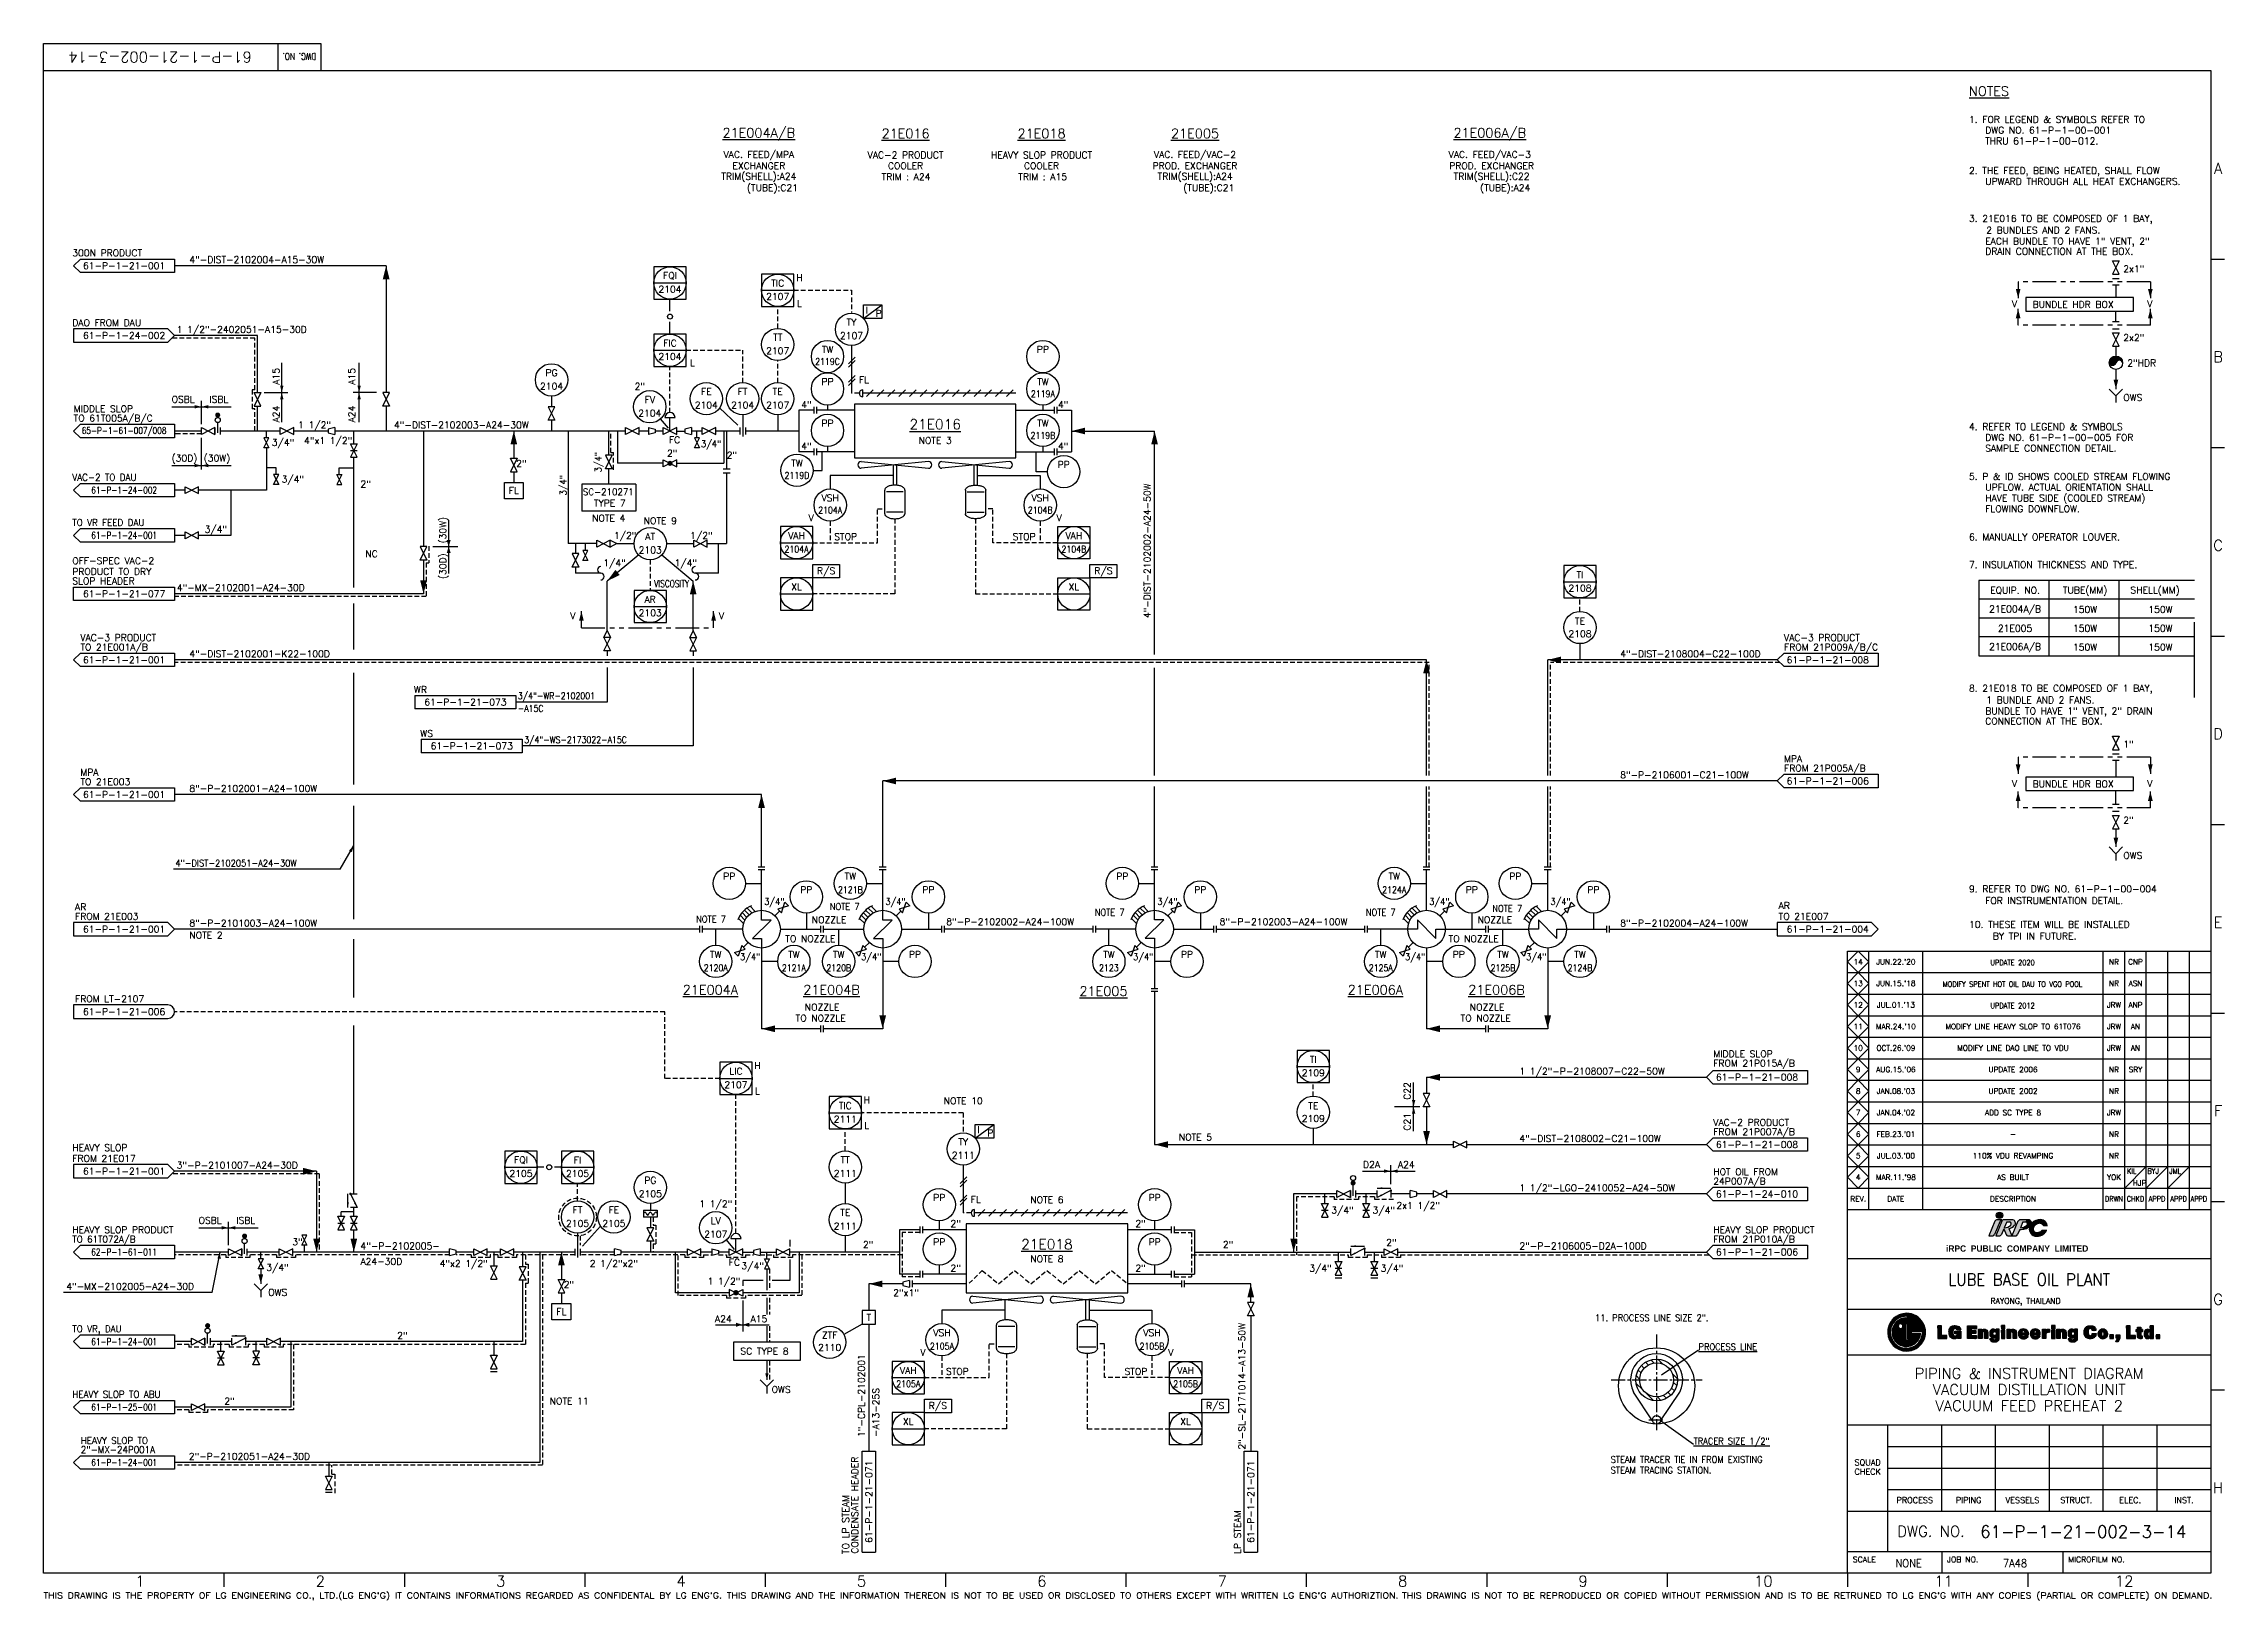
# Model space of a CAD drawing. Header units: millimetres. Extents: x 970 to 1780, y -2028 to -1450.
import ezdxf
from ezdxf.enums import TextEntityAlignment as Align

# ---------------------------------------------------------------- set-up
doc = ezdxf.new("R2010")
doc.units = ezdxf.units.MM
doc.header["$LTSCALE"] = 7
for name, pattern in [('CENTER2', [1.125, 0.75, -0.125, 0.125, -0.125]), ('HIDDEN', [0.375, 0.25, -0.125]), ('PHANTOM', [2.5, 1.25, -0.25, 0.25, -0.25, 0.25, -0.25])]:
    doc.linetypes.add(name, pattern=pattern)
for name, color, linetype in [('2', 2, 'Continuous'), ('3', 3, 'Continuous'), ('DIM', 7, 'Continuous'), ('DWGLMT', 6, 'Continuous'), ('FTGS', 7, 'Continuous'), ('INST', 4, 'Continuous'), ('SEC', 7, 'Continuous'), ('SPEC', 1, 'Continuous'), ('SYM', 7, 'Continuous'), ('TEXT', 7, 'Continuous'), ('TTBOX', 6, 'Continuous'), ('UTSYM', 6, 'Continuous')]:
    doc.layers.add(name, color=color, linetype=linetype)
doc.styles.add('ROMANC', font='romanc', dxfattribs={"height": 1.5})
doc.styles.add('ROMANS', font='romans')
doc.styles.add('S2', font='SIMPLEX', dxfattribs={"width": 0.8})
doc.styles.add('S3', font='SIMPLEX')
doc.styles.add('SIMPLEX', font='SIMPLEX.shx', dxfattribs={"width": 0.9})
doc.styles.get("Standard").update_dxf_attribs({"font": 'simplex.shx'})
doc.styles.add('STYLE1', font='romab___.ttf')

msp = doc.modelspace()

# ---------------------------------------------------------------- texts
for s, p in [('1. FOR LEGEND & SYMBOLS REFER TO', (1684.98, -1479.08)), ('DWG NO. 61-P-1-00-001', (1690.98, -1483.08)), ('THRU 61-P-1-00-012.', (1690.98, -1487.08)), ('2. THE FEED, BEING HEATED, SHALL FLOW', (1684.98, -1498.08)), ('UPWARD THROUGH ALL HEAT EXCHANGERS.', (1690.98, -1502.08)), ('3. 21E016 TO BE COMPOSED OF 1 BAY,', (1684.98, -1515.85)), ('EACH BUNDLE TO HAVE 1" VENT, 2"', (1690.98, -1524.29)), ('2 BUNDLES AND 2 FANS.', (1691.37, -1520.19)), ('300N PRODUCT', (980.48, -1528.65)), ('4"-DIST-2102004-A15-30W', (1023.98, -1531.15)), ('DRAIN CONNECTION AT THE BOX.', (1690.98, -1528.06)), ('DAO FROM DAU', (980.48, -1554.56)), ('1 1/2"-2402051-A15-30D', (1019.26, -1557.06)), ('TO 61T005A/B/C', (980.98, -1590.03)), ('MIDDLE SLOP', (980.98, -1586.53)), ('OSBL', (1017.37, -1583.03)), ('ISBL', (1031.37, -1583.03)), ('1 1/2"', (1064.35, -1592.53)), ('4"x1 1/2"', (1066.57, -1598.33)), ('4"-DIST-2102003-A24-30W', (1099.98, -1592.53)), ('FC', (1202.08, -1598.03)), ('4. REFER TO LEGEND & SYMBOLS', (1684.98, -1593.17)), ('DWG NO. 61-P-1-00-005 FOR', (1690.98, -1597.17)), ('(30D)', (1017.37, -1604.84)), ('(30W)', (1029.29, -1604.84)), ('3/4"', (1054.55, -1599.03)), ('SAMPLE CONNECTION DETAIL.', (1690.98, -1601.17)), ('3/4"', (1058.21, -1612.7)), ('5. P & ID SHOWS COOLED STREAM FLOWING', (1684.98, -1611.67)), ('2"', (1087.51, -1614.47)), ('UPFLOW. ACTUAL ORIENTATION SHALL', (1690.98, -1615.67)), ('HAVE TUBE SIDE (COOLED STREAM)', (1690.98, -1619.67)), ('V', (1253.98, -1627.03)), ('V', (1346.08, -1627.03)), ('FLOWING DOWNFLOW.', (1690.98, -1623.67)), ('3/4"', (1029.61, -1631.28)), ('6. MANUALLY OPERATOR LOUVER.', (1684.98, -1634.14)), ('OFF-SPEC VAC-2', (980.48, -1642.97)), ('NC', (1089.33, -1640.4)), ('7. INSULATION THICKNESS AND TYPE.', (1684.98, -1644.41)), ('SLOP HEADER', (980.48, -1650.47)), ('PRODUCT TO DRY', (980.48, -1646.97)), ('4"-MX-2102001-A24-30D', (1019.33, -1652.97)), ('VAC-3 PRODUCT', (983.48, -1671.53)), ('TO 21E001A/B', (983.48, -1675.03)), ('4"-DIST-2102001-K22-100D', (1023.98, -1677.53)), ('4"-DIST-2108004-C22-100D', (1555.41, -1677.53)), ('VAC-3 PRODUCT', (1616.26, -1671.53)), ('FROM 21P009A/B/C', (1616.26, -1675.03)), ('WR', (1107.37, -1690.8)), ('8. 21E018 TO BE COMPOSED OF 1 BAY,', (1684.98, -1690.32)), ('1 BUNDLE AND 2 FANS.', (1691.37, -1694.66)), ('CONNECTION AT THE BOX.', (1690.98, -1702.53)), ('BUNDLE TO HAVE 1" VENT, 2" DRAIN', (1690.98, -1698.76)), ('WS', (1109.73, -1707.09)), ('MPA', (1616.26, -1716.5)), ('FROM 21P005A/B', (1616.26, -1720)), ('TO 21E003', (983.48, -1725.03)), ('MPA', (983.48, -1721.53)), ('8"-P-2102001-A24-100W', (1023.98, -1727.53)), ('8"-P-2106001-C21-100W', (1555.41, -1722.5)), ('9. REFER TO DWG NO. 61-P-1-00-004', (1684.98, -1764.84)), ('AR', (981.48, -1771.53)), ('FROM 21E003', (981.48, -1775.03)), ('AR', (1614.26, -1771.03)), ('TO 21E007', (1614.26, -1775.03)), ('FOR INSTRUMENTATION DETAIL.', (1691, -1769.18)), ('8"-P-2101003-A24-100W', (1023.98, -1777.53)), ('NOTE 2', (1023.98, -1782.03)), ('8"-P-2102002-A24-100W', (1305.11, -1777.03)), ('8"-P-2102003-A24-100W', (1406.61, -1777.03)), ('8"-P-2102004-A24-100W', (1555.41, -1777.53)), ('10. THESE ITEM WILL BE INSTALLED', (1684.98, -1778.01)), ('BY TPI IN FUTURE.', (1693.82, -1782.35)), ('FROM LT-2107', (981.48, -1805.68)), ('1 1/2"-P-2108007-C22-50W', (1517.98, -1832.53)), ('MIDDLE SLOP', (1589.98, -1826.08)), ('FROM 21P015A/B', (1589.98, -1829.58)), ('NOTE 5', (1391.48, -1857.03)), ('VAC-2 PRODUCT', (1589.98, -1851.53)), ('FROM 21P007A/B', (1589.98, -1855.03)), ('HEAVY SLOP', (980.48, -1860.93)), ('FROM 21E017', (980.48, -1864.93)), ('4"-DIST-2108002-C21-100W', (1517.98, -1857.53)), ('3"-P-2101007-A24-30D', (1019.26, -1867.43)), ('D2A', (1459.89, -1867.22)), ('A24', (1472.85, -1867.24)), ('24P007A/B', (1589.98, -1873.37)), ('HOT OIL FROM', (1589.98, -1869.87)), ('1 1/2"-LGO-2410052-A24-50W', (1517.98, -1875.87)), ('OSBL', (1027.37, -1887.93)), ('ISBL', (1041.37, -1887.93)), ('3/4"', (1448.1, -1884.16)), ('3/4"', (1463.4, -1884.16)), ('2x1 1/2"', (1472.29, -1882.37)), ('HEAVY SLOP PRODUCT', (980.48, -1891.43)), ('3"', (1062.18, -1895.93)), ('4"-P-2102005-', (1087.51, -1897.43)), ('2"-P-2106005-D2A-100D', (1517.98, -1897.43)), ('HEAVY SLOP PRODUCT', (1589.98, -1891.43)), ('FROM 21P010A/B', (1589.98, -1894.93)), ('3/4"', (1052.5, -1905.41)), ('A24-30D', (1087.51, -1903.19)), ('4"x2 1/2"', (1116.91, -1903.93)), ('2 1/2"x2"', (1172.68, -1903.93)), ('FC', (1224.32, -1903.49)), ('3/4"', (1439.91, -1905.72)), ('3/4"', (1466.46, -1905.72)), ('4"-MX-2102005-A24-30D', (978.24, -1912.44)), ('A24', (1219.18, -1924.51)), ('A15', (1232.4, -1924.51)), ('2"', (1101.14, -1930.71)), ('V', (1295.48, -1937.03)), ('V', (1387.58, -1937.03)), ('2"', (1036.95, -1955.02)), ('NOTE 11', (1157.81, -1955.02)), ('2"-P-2102051-A24-30D', (1023.76, -1975.57))]:
    msp.add_text(s, height=2.5).set_placement(p)
for s, p in [('VAC. FEED/MPA', (1235.48, -1491.03)), ('VAC-2 PRODUCT', (1289.98, -1491.03)), ('HEAVY SLOP PRODUCT', (1340.48, -1491.03)), ('VAC. FEED/VAC-2', (1397.48, -1491.03)), ('VAC. FEED/VAC-3', (1506.98, -1491.03)), ('TRIM(SHELL):A24', (1235.48, -1499.12)), ('EXCHANGER', (1235.48, -1495.03)), ('TRIM : A24', (1290.16, -1499.12)), ('COOLER', (1289.98, -1495.03)), ('TRIM : A15', (1340.9, -1499.12)), ('COOLER', (1340.48, -1495.03)), ('PROD. EXCHANGER', (1397.48, -1495.03)), ('TRIM(SHELL):A24', (1397.54, -1499.12)), ('PROD. EXCHANGER', (1507.66, -1495.03)), ('TRIM(SHELL):C22', (1507.65, -1499.12)), ('(TUBE):C21', (1240.53, -1503.37)), ('(TUBE):C21', (1402.59, -1503.37)), ('(TUBE):A24', (1512.69, -1503.37)), ('61-P-1-21-001', (999.73, -1532.15)), ('FQI', (1202.48, -1535.89)), ('TIC', (1242.49, -1538.62)), ('H', (1250.55, -1536.59)), ('2104', (1202.48, -1540.89)), ('2107', (1242.49, -1543.62)), ('L', (1250.55, -1546.18)), ('TY', (1269.91, -1553.13)), ('61-P-1-24-002', (999.73, -1558.06)), ('FIC', (1202.48, -1560.89)), ('2107', (1242.49, -1563.75)), ('TT', (1242.49, -1558.75)), ('TW', (1260.98, -1563.22)), ('2107', (1269.91, -1558.13)), ('PP', (1340.98, -1563.22)), ('PG', (1158.48, -1571.89)), ('2104', (1202.48, -1565.89)), ('L', (1210.79, -1568.22)), ('2104', (1158.48, -1576.89)), ('2"', (1191.27, -1576.93)), ('FE', (1215.98, -1578.89)), ('FT', (1229.48, -1578.89)), ('TE', (1242.49, -1578.89)), ('PP', (1260.98, -1575.22)), ('TW', (1340.98, -1575.22)), ('2104', (1194.98, -1586.89)), ('FV', (1194.98, -1581.89)), ('2104', (1215.98, -1583.89)), ('2104', (1229.48, -1583.89)), ('2107', (1242.49, -1583.89)), ('4"', (1253.12, -1583.73)), ('4"', (1348.52, -1583.73)), ('PP', (1260.98, -1590.66)), ('TW', (1340.98, -1590.66)), ('2"', (1203.31, -1601.76)), ('2"', (1225.48, -1602.48)), ('4"', (1253.12, -1599.17)), ('4"', (1348.52, -1599.17)), ('2"', (1147.26, -1605.59)), ('TW', (1249.63, -1605.51)), ('PP', (1348.73, -1605.98)), ('TYPE 7', (1180.13, -1620.3)), ('VSH', (1261.98, -1618.39)), ('VSH', (1339.98, -1618.39)), ('NOTE 4', (1179.73, -1625.9)), ('NOTE 9', (1198.89, -1626.85)), ('1/2"', (1185.84, -1632.51)), ('AT', (1195.12, -1632.72)), ('1/2"', (1214.14, -1632.51)), ('VAH', (1249.48, -1632.39)), ('VAH', (1352.48, -1632.39)), ('1/4"', (1181.89, -1642.71)), ('2103', (1195.12, -1637.72)), ('1/4"', (1208.34, -1642.71)), ('R/S', (1260.48, -1645.61)), ('R/S', (1363.48, -1645.61)), ('XL', (1249.48, -1651.39)), ('XL', (1352.48, -1651.39)), ('2108', (1540.48, -1651.89)), ('TI', (1540.48, -1646.89)), ('61-P-1-21-077', (999.73, -1653.97)), ('2103', (1195.12, -1661.06)), ('AR', (1195.12, -1656.06)), ('2108', (1540.48, -1668.85)), ('TE', (1540.48, -1664.14)), ('61-P-1-21-001', (999.73, -1678.53)), ('61-P-1-21-008', (1632.51, -1678.53)), ('61-P-1-21-073', (1126.5, -1694.2)), ('61-P-1-21-073', (1128.86, -1710.49)), ('61-P-1-21-006', (1632.51, -1723.5)), ('61-P-1-21-001', (999.73, -1728.53)), ('PP', (1224.48, -1758.89)), ('TW', (1269.48, -1758.89)), ('PP', (1370.48, -1758.89)), ('TW', (1471.48, -1758.89)), ('PP', (1516.48, -1758.89)), ('PP', (1253.13, -1763.89)), ('PP', (1298.48, -1763.89)), ('PP', (1399.48, -1763.89)), ('PP', (1500.3, -1763.89)), ('PP', (1545.48, -1763.89)), ('NOZZLE', (1261.58, -1775.03)), ('NOZZLE', (1508.85, -1775.03)), ('61-P-1-21-001', (999.73, -1778.53)), ('TO NOZZLE', (1254.64, -1782.08)), ('TO NOZZLE', (1500.99, -1782.08)), ('61-P-1-21-004', (1632.51, -1778.53)), ('TW', (1219.48, -1787.89)), ('TW', (1248.48, -1787.89)), ('TW', (1265.17, -1787.89)), ('PP', (1293.48, -1787.89)), ('TW', (1365.48, -1787.89)), ('PP', (1394.48, -1787.89)), ('TW', (1466.48, -1787.89)), ('PP', (1495.48, -1787.89)), ('TW', (1511.87, -1787.89)), ('TW', (1540.48, -1787.89)), ('NOZZLE', (1258.98, -1807.53)), ('NOZZLE', (1505.98, -1807.53)), ('61-P-1-21-006', (999.73, -1809.18)), ('TO NOZZLE', (1258.48, -1811.58)), ('TO NOZZLE', (1505.48, -1811.58)), ('LIC', (1226.98, -1831.3)), ('H', (1234.94, -1829.18)), ('TI', (1441.43, -1826.89)), ('2107', (1226.98, -1836.3)), ('L', (1234.94, -1838.63)), ('2109', (1441.43, -1831.89)), ('61-P-1-21-008', (1606.23, -1833.53)), ('TIC', (1267.59, -1844.08)), ('H', (1275.55, -1841.96)), ('TE', (1441.43, -1844.14)), ('2111', (1267.59, -1849.08)), ('L', (1275.55, -1851.42)), ('2109', (1441.43, -1848.85)), ('FQI', (1147.14, -1864.29)), ('TT', (1267.59, -1864.22)), ('2111', (1311.41, -1862.52)), ('TY', (1311.41, -1857.52)), ('61-P-1-21-008', (1606.23, -1858.53)), ('61-P-1-21-001', (999.73, -1868.43)), ('2105', (1147.14, -1869.29)), ('2105', (1168.14, -1869.29)), ('FI', (1168.14, -1864.29)), ('PG', (1195.18, -1871.79)), ('2111', (1267.59, -1869.22)), ('2105', (1195.18, -1876.79)), ('1 1/2"', (1219.48, -1880.73)), ('PP', (1302.48, -1878.18)), ('PP', (1382.48, -1878.18)), ('61-P-1-24-010', (1606.23, -1876.87)), ('2105', (1168.14, -1887.79)), ('FT', (1168.14, -1882.79)), ('2105', (1181.64, -1887.79)), ('FE', (1181.64, -1882.79)), ('LV', (1219.48, -1886.79)), ('TE', (1267.59, -1883.79)), ('2107', (1219.48, -1891.79)), ('2111', (1267.59, -1888.79)), ('PP', (1302.48, -1894.68)), ('PP', (1382.48, -1894.68)), ('61-P-1-21-006', (1606.23, -1898.43)), ('2"', (1164.94, -1910.49)), ('1 1/2"', (1222.53, -1909.47)), ('VSH', (1303.48, -1928.39)), ('VSH', (1381.48, -1928.39)), ('2110', (1261.8, -1933.86)), ('ZTF', (1261.8, -1929.29)), ('VAH', (1290.98, -1942.39)), ('VAH', (1393.98, -1942.39)), ('XL', (1290.98, -1961.39)), ('R/S', (1301.98, -1955.61)), ('XL', (1393.98, -1961.39)), ('R/S', (1404.98, -1955.61))]:
    msp.add_text(s, height=2.5).set_placement(p, align=Align.MIDDLE)
at = {"style": 'ROMANS'}
for s, p in [('2x1"', (1742.28, -1534.52)), ('V', (1700.9, -1547.59)), ('BUNDLE HDR BOX', (1708.57, -1547.79)), ('V', (1751.17, -1547.59)), ('2x2"', (1742.28, -1560.06)), ('2"HDR', (1743.77, -1569.52)), ('OWS', (1742.28, -1582.37)), ('V', (1165.43, -1663.39)), ('V', (1220.66, -1663.39)), ('1"', (1742.28, -1711.11)), ('V', (1700.9, -1725.65)), ('BUNDLE HDR BOX', (1708.57, -1725.85)), ('V', (1751.17, -1725.65)), ('2"', (1742.28, -1739.27)), ('OWS', (1742.28, -1752.42)), ('OWS', (1053.24, -1914.66))]:
    msp.add_text(s, height=2.5, dxfattribs=at).set_placement(p)
for s, p in [('A15', (1057.41, -1576.36)), ('A15', (1085.52, -1576.36)), ('A24', (1057.41, -1590.36)), ('A24', (1085.52, -1590.36)), ('4"-DIST-2102002-A24-50W', (1380.98, -1663.03)), ('(30W)', (1119.35, -1635.28)), ('(30D)', (1119.35, -1648.5)), ('C22', (1477.55, -1841.9)), ('C21', (1477.53, -1853.33)), ('2"-SL-2171014-A13-50W', (1416.16, -1971.8)), ('1"-CPL-2102001', (1274.81, -1967.13)), ('-A13-25S', (1280.19, -1967.13)), ('CONDENSATE HEADER', (1272.36, -2010.43)), ('TO LP STEAM', (1268.97, -2010.59)), ('LP STEAM', (1414.51, -2010.59))]:
    msp.add_text(s, height=2.5, rotation=90).set_placement(p)
for s, width, p in [('2119C', 0.85, (1260.98, -1567.72)), ('2119A', 0.85, (1340.98, -1579.72)), ('65-P-1-61-007/008', 0.8, (999.73, -1593.53)), ('2119B', 0.85, (1340.98, -1595.16)), ('2119D', 0.85, (1249.63, -1610.01)), ('61-P-1-24-002', 0.8, (999.73, -1615.47)), ('2104A', 0.85, (1261.98, -1622.89)), ('2104B', 0.85, (1339.98, -1622.89)), ('61-P-1-24-001', 0.8, (999.73, -1632.28)), ('2104A', 0.85, (1249.48, -1637.39)), ('2104B', 0.85, (1352.48, -1637.39)), ('VISCOSITY', 0.8, (1203.1, -1650.23)), ('2121B', 0.85, (1269.48, -1763.89)), ('2124A', 0.85, (1471.48, -1763.89)), ('2120A', 0.85, (1219.48, -1792.89)), ('2121A', 0.85, (1248.48, -1792.89)), ('2120B', 0.85, (1265.17, -1792.89)), ('2123', 0.85, (1365.48, -1792.89)), ('2125A', 0.85, (1466.48, -1792.89)), ('2125B', 0.85, (1511.87, -1792.89)), ('2124B', 0.85, (1540.48, -1792.89)), ('62-P-1-61-011', 0.8, (999.73, -1898.43)), ('61-P-1-24-001', 0.8, (999.73, -1931.71)), ('2105A', 0.85, (1303.48, -1933.39)), ('2105B', 0.85, (1381.48, -1933.39)), ('2105A', 0.85, (1290.98, -1947.39)), ('2105B', 0.85, (1393.98, -1947.39)), ('61-P-1-25-001', 0.8, (999.73, -1956.02)), ('61-P-1-24-001', 0.8, (999.73, -1976.57))]:
    msp.add_text(s, height=2.5, dxfattribs=dict(width=width)).set_placement(p, align=Align.MIDDLE)
for s, height, style, p in [('FL', 2.5, 'SIMPLEX', (1274.53, -1574.5)), ('NOTE 3', 2.5, 'SIMPLEX', (1300.98, -1597.03)), ('EQUIP. NO.', 2.5, 'ROMANS', (1702.08, -1652.8)), ('TUBE(MM)', 2.5, 'ROMANS', (1728.08, -1652.8)), ('SHELL(MM)', 2.5, 'ROMANS', (1754.08, -1652.8)), ('21E004A/B', 2.5, 'ROMANS', (1702.08, -1659.8)), ('150W', 2.5, 'ROMANS', (1728.08, -1659.8)), ('150W', 2.5, 'ROMANS', (1756.08, -1659.8)), ('21E005', 2.5, 'ROMANS', (1702.08, -1666.8)), ('150W', 2.5, 'ROMANS', (1728.08, -1666.8)), ('150W', 2.5, 'ROMANS', (1756.08, -1666.8)), ('21E006A/B', 2.5, 'ROMANS', (1702.08, -1673.8)), ('150W', 2.5, 'ROMANS', (1728.08, -1673.8)), ('150W', 2.5, 'ROMANS', (1756.08, -1673.8)), ('NOTE 10', 2.5, 'SIMPLEX', (1311.4, -1842.3)), ('FL', 2.5, 'SIMPLEX', (1316.03, -1878.89)), ('NOTE 6', 2.5, 'SIMPLEX', (1342.48, -1879.01)), ('NOTE 8', 2.5, 'SIMPLEX', (1342.48, -1900.99)), ('RAYONG, THAILAND', 2.1, 'ROMANC', (1705.97, -1916.89))]:
    msp.add_text(s, height=height, dxfattribs=dict(style=style)).set_placement(p, align=Align.MIDDLE)
at = {"width": 0.9}
for p in [(1177, -1608.88), (1164.05, -1617.44)]:
    msp.add_text('3/4"', height=2.5, rotation=90, dxfattribs=at).set_placement(p)
for s, width, p in [('3/4"', 0.9, (1213.98, -1599.53)), ('VAC-2 TO DAU', 0.95, (980.48, -1611.97)), ('TO VR FEED DAU', 0.95, (980.48, -1628.78)), ('3/4"-WR-2102001', 0.85, (1145.96, -1693.13)), ('-A15C', 0.85, (1145.96, -1697.8)), ('3/4"-WS-2173022-A15C', 0.85, (1148.32, -1709.43)), ('4"-DIST-2102051-A24-30W', 0.9, (1018.76, -1755.25)), ('NOTE 7', 0.9, (1212.16, -1776.04)), ('3/4"', 0.9, (1237.48, -1769.53)), ('NOTE 7', 0.9, (1261.8, -1771.4)), ('3/4"', 0.9, (1282.48, -1769.53)), ('NOTE 7', 0.9, (1360.22, -1773.52)), ('3/4"', 0.9, (1383.48, -1769.53)), ('NOTE 7', 0.9, (1460.94, -1773.52)), ('3/4"', 0.9, (1484.48, -1769.53)), ('NOTE 7', 0.9, (1507.91, -1772.09)), ('3/4"', 0.9, (1529.48, -1769.53)), ('3/4"', 0.9, (1228.48, -1790.03)), ('3/4"', 0.9, (1273.48, -1790.03)), ('3/4"', 0.9, (1374.48, -1790.03)), ('3/4"', 0.9, (1475.48, -1790.03)), ('3/4"', 0.9, (1520.48, -1790.03)), ('TO 61T072A/B', 0.95, (980.48, -1894.93)), ('TO VR, DAU', 0.95, (980.48, -1928.21)), ('HEAVY SLOP TO ABU', 0.95, (980.48, -1952.52)), ('HEAVY SLOP TO ', 0.95, (983.63, -1969.69)), ('2"-MX-24P001A', 0.95, (983.63, -1973.07)), ('STEAM TRACER TIE IN FROM EXISTING', 0.9, (1551.87, -1976.73)), ('STEAM TRACING STATION.', 0.9, (1551.87, -1980.72))]:
    msp.add_text(s, height=2.5, dxfattribs=dict(width=width)).set_placement(p)
at = {"color": 7}
for p in [(1144.47, -1615.67), (1162.15, -1920.57)]:
    msp.add_text('FL', height=2.5, dxfattribs=at).set_placement(p, align=Align.MIDDLE)
at = {"width": 0.944559}
msp.add_text('SC-210271', height=2.5, dxfattribs=at).set_placement((1170.13, -1617.38), (1189.02, -1617.38), align=Align.FIT)
at = {"linetype": 'HIDDEN'}
for p in [(1263.48, -1634.03), (1329.79, -1634.03), (1304.98, -1944.03), (1371.29, -1944.03)]:
    msp.add_text('STOP', height=2.5, dxfattribs=at).set_placement(p)
at = {"color": 7}
for s, p in [('2"', (1306.65, -1889.15)), ('2"', (1375.34, -1889.15)), ('2"', (1274.16, -1896.87)), ('2"', (1407.84, -1896.87)), ('2"', (1468.49, -1896.18)), ('3/4"', (1228.99, -1904.83)), ('2"', (1306.65, -1905.64)), ('2"', (1375.34, -1905.64)), ('2"x1"', (1285.39, -1914.8)), ('SC TYPE 8', (1228.63, -1936.52)), ('OWS', (1240.21, -1950.72))]:
    msp.add_text(s, height=2.5, dxfattribs=at).set_placement(p)
at = {"color": 7, "width": 0.9}
for s, p in [('11. PROCESS LINE SIZE 2".', (1546.09, -1924.09)), ('%%UPROCESS LINE', (1584.5, -1934.88)), ('%%UTRACER SIZE 1/2"', (1582.68, -1969.9))]:
    msp.add_text(s, height=2.5, dxfattribs=at).set_placement(p)
for p in [(1276.36, -1991.16), (1418.19, -1991.16)]:
    msp.add_text('61-P-1-21-071', height=2.5, rotation=90).set_placement(p, align=Align.MIDDLE)
at = {"style": 'ROMANS'}
for s, width, p, p2 in [("THIS DRAWING IS THE PROPERTY OF LG ENGINEERING CO., LTD.(LG ENG'G) IT CONTAINS INFORMATIONS REGARDED AS CONFIDENTAL BY LG ENG'G. THIS DRAWING AND THE INFORMATION THEREON IS NOT TO BE USED OR DISCLOSED TO OTHERS EXCEPT WITH WRITTEN LG ENG'G AUTHORIZTION. ", 1.023447, (969.74, -2027.05), (1474.82, -2027.05)), ("THIS DRAWING IS NOT TO BE REPRODUCED OR COPIED WITHOUT PERMISSION AND IS TO BE RETRUNED TO LG ENG'G WITH ANY COPIES (PARTIAL OR COMPLETE) ON DEMAND.", 1.026272, (1474.37, -2027.07), (1775.32, -2027.07))]:
    msp.add_text(s, height=2.16, dxfattribs=dict(at, width=width)).set_placement(p, p2, align=Align.FIT)
at = {"color": 7}
msp.add_attdef('T', text='', height=2.5, dxfattribs=at).set_placement((1276.36, -1922.7), align=Align.MIDDLE_CENTER)
at = {"layer": '2'}
msp.add_text('61-P-1-21-002-3-14', height=4, rotation=180, dxfattribs=at).set_placement((1013.1, -1454.66), align=Align.MIDDLE)
for s, height, p in [('%%UNOTES', 3.5, (1684.98, -1469.08)), ('61-P-1-21-002-3-14', 4.5, (1689.13, -2004.51))]:
    msp.add_text(s, height=height, dxfattribs=at).set_placement(p)
for s, height, p in [('%%U21E004A/B', 3.5, (1235.48, -1483.03)), ('%%U21E016', 3.5, (1289.98, -1483.03)), ('%%U21E018', 3.5, (1340.48, -1483.03)), ('%%U21E005', 3.5, (1397.48, -1483.03)), ('%%U21E006A/B', 3.5, (1506.98, -1483.03)), ('%%U21E004A', 3.5, (1217.48, -1801.03)), ('%%U21E004B', 3.5, (1262.48, -1801.03)), ('%%U21E005', 3.5, (1363.48, -1801.53)), ('%%U21E006A', 3.5, (1464.48, -1801.03)), ('%%U21E006B', 3.5, (1509.48, -1801.03)), ('PIPING & INSTRUMENT DIAGRAM', 4, (1707.32, -1943.52)), ('VACUUM DISTILLATION UNIT', 4, (1707.32, -1949.52)), ('VACUUM FEED PREHEAT 2', 4, (1707.32, -1955.52))]:
    msp.add_text(s, height=height, dxfattribs=at).set_placement(p, align=Align.MIDDLE)
at = {"layer": '2', "style": 'SIMPLEX'}
for s, p in [('%%U21E016', (1300.98, -1591.03)), ('%%U21E018', (1342.48, -1895.54))]:
    msp.add_text(s, height=3.75, dxfattribs=at).set_placement(p, align=Align.MIDDLE)
at = {"layer": '2', "width": 0.9}
for s, p in [('NONE', (1657.64, -2015.51)), ('7A48', (1697.55, -2015.51))]:
    msp.add_text(s, height=3, dxfattribs=at).set_placement(p)
at = {"layer": 'DIM', "color": 2, "style": 'S3'}
for s, p in [('A', (1777.49, -1495.98)), ('B', (1777.49, -1565.98)), ('C', (1777.49, -1635.98)), ('D', (1777.49, -1705.98)), ('E', (1777.49, -1775.98)), ('F', (1777.49, -1845.98)), ('G', (1777.49, -1915.98)), ('H', (1777.49, -1985.98)), ('1', (1005.61, -2020.66)), ('2', (1072.61, -2020.66)), ('3', (1139.61, -2020.66)), ('4', (1206.61, -2020.66)), ('5', (1273.61, -2020.66)), ('6', (1340.61, -2020.66)), ('7', (1407.61, -2020.66)), ('8', (1474.61, -2020.66)), ('9', (1541.61, -2020.66)), ('10', (1608.61, -2020.66)), ('11', (1675.61, -2020.66)), ('12', (1742.61, -2020.66))]:
    msp.add_text(s, height=4, dxfattribs=at).set_placement(p, align=Align.MIDDLE)
at = {"layer": 'DWGLMT', "color": 2, "style": 'S2', "text_generation_flag": 6, "width": 0.8}
msp.add_text('DWG. NO.', height=2.5, dxfattribs=at).set_placement((1064.82, -1453.16), align=Align.CENTER)
at = {"layer": 'DWGLMT', "color": 2, "style": 'ROMANC', "width": 0.9}
msp.add_text('LUBE BASE OIL PLANT', height=4.5, dxfattribs=at).set_placement((1707.32, -1908.66), align=Align.MIDDLE)
at = {"layer": 'TEXT'}
for s, p in [('I', (1275.59, -1548.61)), ('P', (1279.96, -1549.86)), ('I', (1317.09, -1852.99)), ('P', (1321.46, -1854.24))]:
    msp.add_text(s, height=2.5, dxfattribs=at).set_placement(p, align=Align.MIDDLE)
at = {"layer": 'TTBOX', "color": 7}
for s, height, p in [('14', 2, (1643.82, -1791.66)), ('NR', 2, (1738.82, -1791.66)), ('CNP', 2, (1746.82, -1791.66)), ('13', 2, (1643.82, -1799.66)), ('NR', 2, (1738.82, -1799.66)), ('ASN', 2, (1746.82, -1799.66)), ('12', 2, (1643.82, -1807.66)), ('JRW', 2, (1738.82, -1807.66)), ('ANP', 2, (1746.82, -1807.66)), ('11', 2, (1643.82, -1815.66)), ('JRW', 2, (1738.82, -1815.66)), ('AN', 2, (1746.82, -1815.66)), ('10', 2, (1643.82, -1823.66)), ('JRW', 2, (1738.82, -1823.66)), ('AN', 2, (1746.82, -1823.66)), ('9', 2, (1643.82, -1831.66)), ('NR', 2, (1738.82, -1831.66)), ('SRY', 2, (1746.82, -1831.66)), ('8', 2, (1643.82, -1839.66)), ('NR', 2, (1738.82, -1839.66)), ('7', 2, (1643.82, -1847.66)), ('JRW', 2, (1738.82, -1847.66)), ('6', 2, (1643.82, -1855.66)), ('NR', 2, (1738.82, -1855.66)), ('5', 2, (1643.82, -1863.66)), ('NR', 2, (1738.82, -1863.66)), ('4', 2, (1643.82, -1871.66)), ('YOK', 2, (1738.82, -1871.66)), ('REV.', 2, (1643.82, -1879.66)), ('DATE', 2, (1657.82, -1879.66)), ('DESCRIPTION', 2, (1701.32, -1879.66)), ('HJP', 2, (1748.32, -1873.78)), ('SQUAD', 2.2, (1647.32, -1977.66)), ('CHECK', 2.2, (1647.32, -1981.09)), ('PROCESS', 2.2, (1664.82, -1991.66)), ('PIPING', 2.2, (1684.82, -1991.66)), ('VESSELS', 2.2, (1704.82, -1991.66)), ('STRUCT.', 2.2, (1724.82, -1991.66)), ('ELEC.', 2.2, (1744.82, -1991.66)), ('INST.', 2.2, (1764.82, -1991.66))]:
    msp.add_text(s, height=height, dxfattribs=at).set_placement(p, align=Align.CENTER)
at = {"layer": 'TTBOX', "color": 7, "style": 'ROMANS'}
for s, p in [("JUN.22.'20", (1657.82, -1791.66)), ("JUN.15.'18", (1657.82, -1799.66)), ("JUL.01.'13", (1657.82, -1807.66)), ("MAR.24.'10", (1657.82, -1815.66)), ('MODIFY LINE HEAVY SLOP TO 61T076', (1701.32, -1815.66)), ("OCT.26.'09", (1657.82, -1823.66)), ('MODIFY LINE DAO LINE TO VDU', (1701.32, -1823.66)), ("AUG.15.'06", (1657.82, -1831.66)), ('UPDATE 2006', (1701.32, -1831.66)), ("JAN.08.'03", (1657.82, -1839.66)), ('UPDATE 2002', (1701.32, -1839.66)), ("JAN.04.'02", (1657.82, -1847.66)), ('ADD SC TYPE 8', (1701.32, -1847.66)), ("FEB.23.'01", (1657.82, -1855.66)), ('-', (1701.32, -1855.66)), ("JUL.03.'00", (1657.82, -1863.66)), ('110% VDU REVAMPING', (1701.32, -1863.66)), ("MAR.11.'98", (1657.82, -1871.66)), ('AS BUILT', (1701.32, -1871.66))]:
    msp.add_text(s, height=2, dxfattribs=at).set_placement(p, align=Align.CENTER)
at = {"layer": 'TTBOX', "color": 7, "style": 'ROMANS', "width": 0.855899}
for s, p in [('UPDATE 2020', (1701.13, -1791.93)), ('MODIFY SPENT HOT OIL DAU TO VGO POOL', (1701.13, -1799.93)), ('UPDATE 2012', (1701.13, -1807.93))]:
    msp.add_text(s, height=2, dxfattribs=at).set_placement(p, align=Align.CENTER)
at = {"layer": 'TTBOX', "color": 7}
for s, width, p in [('KIL', 0.9, (1745.4, -1869.36)), ('BYJ', 0.9, (1753.36, -1869.36)), ('JML', 0.9, (1761.58, -1869.36)), ('DRWN', 0.8, (1738.82, -1879.66)), ('CHKD', 0.8, (1746.82, -1879.66)), ('APPD', 0.8, (1754.82, -1879.66)), ('APPD', 0.8, (1762.82, -1879.66)), ('APPD', 0.8, (1770.32, -1879.66))]:
    msp.add_text(s, height=2, dxfattribs=dict(at, width=width)).set_placement(p, align=Align.CENTER)
for s, height, p in [('DWG. NO.', 4, (1658.35, -2004.16)), ('SCALE', 2.1, (1641.82, -2013.66)), ('JOB NO.', 2.1, (1676.82, -2013.66)), ('MICROFILM NO.', 2.1, (1721.82, -2013.66))]:
    msp.add_text(s, height=height, dxfattribs=at).set_placement(p)

# ---------------------------------------------------------------- blocks, each defined once
blk = doc.blocks.new('LOGO')
for color, points in [(1, [(177, 89, 1), (208, 89, 1)]), (161, [(320, 68), (316, 58), (318, 58, -0.578871), (323, 43, -0.129175), (305, 32), (301, 23, 0.024345), (314, 25, 0.053995), (324, 29), (339, 64, 0.114261), (333, 68)])]:
    blk.add_hatch(color=color).paths.add_polyline_path(points)
h = blk.add_hatch(color=154)
h.paths.add_polyline_path([(195, 61, -0.153555), (204, 68), (181, 68, 0.231513), (170, 61), (141, -8), (161, -8, 0.300013), (168, -3)])
h.paths.add_polyline_path([(174, -8), (194, -8, 0.300013), (201, -3), (213, 24), (224, -3, 0.300013), (232, -8), (251, -8), (237, 26, 0.195224), (264, 43, 0.542848), (256, 68), (214, 68, 0.231513), (203, 61)])
h.paths.add_polyline_path([(227, 58), (241, 58, -0.578871), (246, 43, -0.20446), (215, 30)], flags=16)
h.paths.add_polyline_path([(304, 58), (316, 58), (320, 68), (291, 68, 0.231513), (280, 61), (251, -8), (271, -8, 0.300013), (278, -3), (289, 22, 0.02257), (301, 23), (305, 32, -0.073348), (292, 30)])
h = blk.add_hatch(color=141)
edge = h.paths.add_edge_path()
edge.add_ellipse((377, 29), major_axis=(-38.2, -22.6), ratio=0.856342, start_angle=162.5909, end_angle=292.4263)
edge.add_arc((329, 52), 15.9, 353.5282, 409.5463)
edge.add_line((339, 64), (324, 29))
edge.add_arc((301, 75), 51.8, 296.3797, 313.7721)
edge.add_ellipse((377, 29), major_axis=(-38.2, -22.6), ratio=0.856342, start_angle=312.3483, end_angle=489.5099)
edge.add_line((417, 18), (395, 18))
edge.add_spline(control_points=[(395, 18), (394, 17), (393, 15), (389, 13), (388, 12), (385, 10), (384, 10), (381, 9), (379, 8), (376, 7), (374, 7), (370, 7), (368, 7), (365, 8), (364, 8), (360, 10), (358, 11), (356, 14), (355, 14), (354, 16), (354, 17), (353, 19), (353, 20), (352, 22), (352, 24), (353, 27), (353, 29), (354, 31), (354, 32), (356, 35), (357, 37), (359, 39), (360, 40), (361, 42), (362, 43), (364, 44), (366, 45), (368, 47), (369, 47), (372, 49), (373, 49), (376, 50), (377, 50), (380, 51), (382, 51), (384, 51), (385, 51), (388, 50), (389, 50), (391, 49), (392, 49), (394, 48), (396, 47), (398, 45), (399, 44), (400, 43), (400, 42), (401, 41)], knot_values=[3.032261, 3.032261, 3.032261, 3.032261, 3.236598, 3.236598, 3.445002, 3.445002, 3.578184, 3.578184, 3.751992, 3.751992, 3.967447, 3.967447, 4.182903, 4.182903, 4.398359, 4.398359, 4.760483, 4.760483, 4.928447, 4.928447, 5.096411, 5.096411, 5.264375, 5.264375, 5.56337, 5.56337, 5.712867, 5.712867, 5.862365, 5.862365, 6.112831, 6.112831, 6.238065, 6.238065, 6.363298, 6.363298, 6.514679, 6.514679, 6.66606, 6.66606, 6.817441, 6.817441, 6.969385, 6.969385, 7.12133, 7.12133, 7.273274, 7.273274, 7.425218, 7.425218, 7.577162, 7.577162, 7.803975, 7.803975, 8.030787, 8.030787, 8.207159, 8.207159, 8.207159, 8.207159], degree=3, periodic=0)
edge.add_line((401, 41), (420, 41))
at = {"color": 174}
for p, q in [((170, 61), (141, -8)), ((195, 61), (168, -3)), ((203, 61), (174, -8)), ((204, 68), (181, 68)), ((213, 24), (201, -3)), ((213, 24), (224, -3)), ((256, 68), (214, 68)), ((227, 58), (215, 30)), ((227, 58), (241, 58)), ((237, 26), (251, -8)), ((280, 61), (251, -8)), ((289, 22), (278, -3)), ((141, -8), (161, -8)), ((146, -8), (161, -8)), ((174, -8), (194, -8)), ((174, -8), (194, -8)), ((232, -8), (271, -8))]:
    blk.add_line(p, q, dxfattribs=at)
at = {"color": 154}
for p, q in [((333, 68), (291, 68)), ((304, 58), (292, 30)), ((304, 58), (318, 58))]:
    blk.add_line(p, q, dxfattribs=at)
at = {"color": 142}
for p, q in [((395, 18), (417, 18)), ((401, 41), (420, 41))]:
    blk.add_line(p, q, dxfattribs=at)
at = {"color": 1}
blk.add_circle((192, 89), 15.3, dxfattribs=at)
at = {"color": 174}
for centre, radius, start, end in [((182, 53), 14.7, 95.8965, 148.0368), ((210, 51), 18.4, 110.4459, 145.3653), ((215, 53), 14.7, 95.8965, 148.0368), ((215, 73), 43.5, 269.5945, 315.8162), ((230, 68), 42.5, 278.5054, 322.6916), ((239, 49), 9.14, 319.4745, 79.7359), ((252, 52), 15.9, 321.6388, 75.6198), ((160, 0), 8.58, 267.0056, 339.7941), ((193, 0), 8.58, 267.0056, 339.7941), ((232, 0), 8.58, 200.2059, 272.9944), ((270, 0), 8.58, 267.0056, 339.7941)]:
    blk.add_arc(centre, radius, start, end, dxfattribs=at)
at = {"color": 154}
for centre, radius, start, end in [((293, 53), 14.7, 95.8965, 148.0368), ((286, 157), 135, 271.186, 281.9362), ((292, 73), 43.5, 269.5945, 315.8162)]:
    blk.add_arc(centre, radius, start, end, dxfattribs=at)
at = {"color": 161}
for centre, radius, start, end in [((301, 75), 51.8, 284.0169, 313.7721), ((317, 49), 9.14, 319.4745, 79.7359)]:
    blk.add_arc(centre, radius, start, end, dxfattribs=at)
at = {"color": 142}
blk.add_arc((329, 52), 15.9, 353.5282, 75.6198, dxfattribs=at)
blk.add_ellipse((377, 29), major_axis=(-38.2, -22.6), ratio=0.856342, start_param=5.451506, end_param=8.54356, dxfattribs=at)
at = {"color": 141}
blk.add_ellipse((377, 29), major_axis=(-38.2, -22.6), ratio=0.856342, start_param=2.837746, end_param=5.103802, dxfattribs=at)
blk.add_open_spline([(401, 41), (400, 42), (400, 43), (399, 44), (398, 45), (396, 47), (394, 48), (392, 49), (391, 49), (389, 50), (388, 50), (385, 51), (384, 51), (382, 51), (380, 51), (377, 50), (376, 50), (373, 49), (372, 49), (369, 47), (368, 47), (366, 45), (364, 44), (362, 43), (361, 42), (360, 40), (359, 39), (357, 37), (356, 35), (354, 32), (354, 31), (353, 29), (353, 27), (352, 24), (352, 22), (353, 20), (353, 19), (354, 17), (354, 16), (355, 14), (356, 14), (358, 11), (360, 10), (364, 8), (365, 8), (368, 7), (370, 7), (374, 7), (376, 7), (379, 8), (381, 9), (384, 10), (385, 10), (388, 12), (389, 13), (393, 15), (394, 17), (395, 18)], degree=3, knots=[3.032261, 3.032261, 3.032261, 3.032261, 3.208633, 3.208633, 3.435445, 3.435445, 3.662257, 3.662257, 3.814202, 3.814202, 3.966146, 3.966146, 4.11809, 4.11809, 4.270034, 4.270034, 4.421979, 4.421979, 4.57336, 4.57336, 4.724741, 4.724741, 4.876122, 4.876122, 5.001355, 5.001355, 5.126589, 5.126589, 5.377055, 5.377055, 5.526553, 5.526553, 5.67605, 5.67605, 5.975045, 5.975045, 6.143009, 6.143009, 6.310973, 6.310973, 6.478936, 6.478936, 6.841061, 6.841061, 7.056516, 7.056516, 7.271972, 7.271972, 7.487428, 7.487428, 7.661236, 7.661236, 7.794418, 7.794418, 8.002821, 8.002821, 8.207159, 8.207159, 8.207159, 8.207159], dxfattribs=at)
blk = doc.blocks.new('A$C53935790')
at = {"xscale": 0.12, "yscale": 0.12, "zscale": 0.12}
blk.add_blockref('LOGO', (9.3, 12.6), dxfattribs=at)
at = {"color": 1, "style": 'STYLE1'}
blk.add_text('iRPC  PUBLIC  COMPANY  LIMITED', height=3.6, dxfattribs=at).set_placement((1.8, 2.5))
blk = doc.blocks.new('W1')
at = {"layer": '2'}
blk.add_lwpolyline([(0, 0, 0, 2.5, 0), (5, 0, 2.5, 2.5, 0)], format="xyseb", dxfattribs=at)
blk = doc.blocks.new('UM00')
for p, q in [((0.1, 0.025), (0, 0.05)), ((0, -0.05), (0, 0.05)), ((0.1, -0.025), (0.1, 0.025)), ((0, -0.05), (0.1, -0.025))]:
    blk.add_line(p, q)
blk = doc.blocks.new('DDOT')
blk.add_circle((0, 0), 0.0375)
blk = doc.blocks.new('LV28')
blk.add_line((0.625, 5), (4.375, 5))
blk.add_arc((2.5, 5), 1.875, 0, 180)
at = {"layer": 'SYM'}
for p, q in [((0, 1.25), (5, -1.25)), ((5, 1.25), (0, -1.25)), ((0, -1.25), (0, 1.25)), ((2.5, 0), (2.5, 5)), ((5, -1.25), (5, 1.25))]:
    blk.add_line(p, q, dxfattribs=at)
blk = doc.blocks.new('UV00')
for p, q in [((0, -0.05), (0, 0.05)), ((0, 0.05), (0.2, -0.05)), ((0.2, 0.05), (0, -0.05)), ((0.2, -0.05), (0.2, 0.05))]:
    blk.add_line(p, q)
blk = doc.blocks.new('UV03')
at = {"color": 4}
for p, q in [((0, -0.05), (0.2, 0.05)), ((0.2, -0.05), (0, 0.05)), ((0, 0.05), (0, -0.05)), ((0.2, 0.05), (0.2, -0.05))]:
    blk.add_line(p, q, dxfattribs=at)
at = {"color": 4, "const_width": 0.04}
blk.add_lwpolyline([(0.1, -0.02, 1), (0.1, 0.02, 1)], format="xyb", close=True, dxfattribs=at)
blk = doc.blocks.new('LV1')
for p, q in [((5, 1.25), (0, -1.25)), ((0, 1.25), (5, -1.25)), ((0, -1.25), (0, 1.25)), ((5, -1.25), (5, 1.25))]:
    blk.add_line(p, q)
blk = doc.blocks.new('LB8')
for p, q in [((0, 1.25), (0, -1.25)), ((1, 1.25), (1, -1.25))]:
    blk.add_line(p, q)
blk = doc.blocks.new('RB17')
for p, q in [((-0.1, 0), (0, -0.1)), ((0, -0.1), (0.1, 0)), ((0, -0.1), (0, -0.2))]:
    blk.add_line(p, q)
blk = doc.blocks.new('RV1')
for p, q in [((0, -0.05), (0, 0.05)), ((0, 0.05), (0.2, -0.05)), ((0.2, 0.05), (0, -0.05)), ((0.2, -0.05), (0.2, 0.05))]:
    blk.add_line(p, q)
blk = doc.blocks.new('LB5')
for p, q in [((0, 1.25), (0, -1.25)), ((1, -0.625), (1, 3.125)), ((2, -1.25), (2, 1.25))]:
    blk.add_line(p, q)
at = {"const_width": 0.9375}
blk.add_lwpolyline([(0.53125, 5.9375, 1), (1.46875, 5.9375, 1)], format="xyb", close=True, dxfattribs=at)
blk.add_circle((1, 4.0625), 0.9375)
blk = doc.blocks.new('LB1')
for p, q in [((0, -1.25), (0, 1.25)), ((2.5, 0.625), (0, 1.25)), ((2.5, -0.625), (2.5, 0.625)), ((0, -1.25), (2.5, -0.625))]:
    blk.add_line(p, q)
blk = doc.blocks.new('PA07')
at = {"layer": 'SYM'}
for centre, start, end in [((0, 0.05), 90, 270), ((0, -0.05), 270, 90)]:
    blk.add_arc(centre, 0.05, start, end, dxfattribs=at)
blk = doc.blocks.new('RB2')
blk.add_blockref('PA07', (0, 0))
blk = doc.blocks.new('RB14')
at = {"layer": 'INST'}
for p, q in [((-0.047, -0.02), (0.053, 0.08)), ((-0.047, -0.069), (0.053, 0.031))]:
    blk.add_line(p, q, dxfattribs=at)
blk = doc.blocks.new('RB9')
at = {"layer": 'SYM'}
blk.add_line((0, 0.05), (0, -0.05), dxfattribs=at)
blk.add_arc((0, 0), 0.05, 270, 90, dxfattribs=at)
blk = doc.blocks.new('LV3')
for p, q in [((5, 1.25), (0, -1.25)), ((0, -1.25), (0, 1.25)), ((0, 1.25), (5, -1.25)), ((5, -1.25), (5, 1.25))]:
    blk.add_line(p, q)
at = {"const_width": 0.9375}
blk.add_lwpolyline([(2.03125, 0, 1), (2.96875, 0, 1)], format="xyb", close=True, dxfattribs=at)
blk = doc.blocks.new('LC17')
at = {"layer": 'FTGS'}
for p, q in [((-2.5, 2.5), (2.5, 2.5)), ((-2.5, 2.5), (-2.5, 0)), ((2.5, 0), (-2.5, 0)), ((2.5, 2.5), (2.5, 0))]:
    blk.add_line(p, q, dxfattribs=at)
at = {"layer": 'FTGS', "linetype": 'Continuous'}
for centre, start, end in [((-2, 1.25), 0, 180), ((-1, 1.25), 180, 0), ((0, 1.25), 0, 180), ((1, 1.25), 180, 0), ((2, 1.25), 0, 180)]:
    blk.add_arc(centre, 0.5, start, end, dxfattribs=at)
blk = doc.blocks.new('*X32')
at = {"color": 0}
for p, q in [((734.1, 502.17), (735.98, 504.05)), ((737.3, 502.54), (738.52, 503.76)), ((739.42, 501.83), (740.48, 502.9)), ((728.66, 496.72), (730.54, 498.6)), ((728.94, 494.18), (730.17, 495.41)), ((741.01, 500.59), (742.04, 501.62)), ((741.44, 492.54), (744.07, 495.16)), ((742.14, 498.89), (743.22, 499.98)), ((742.69, 496.61), (743.98, 497.91)), ((729.81, 492.22), (730.87, 493.29)), ((731.08, 490.66), (732.11, 491.69)), ((732.72, 489.48), (733.81, 490.57)), ((734.79, 488.72), (736.09, 490.02)), ((737.54, 488.64), (740.16, 491.26))]:
    blk.add_line(p, q, dxfattribs=at)

# ---------------------------------------------------------------- linework, layer by layer
at = {"color": 6}
for p, q in [((969.82, -1459.66), (1774.82, -1459.66)), ((969.82, -2017.66), (969.82, -1459.66)), ((1774.82, -1459.66), (1774.82, -2017.66)), ((1774.82, -2017.66), (969.82, -2017.66))]:
    msp.add_line(p, q, dxfattribs=at)
for p, q in [((980.98, -1532.15), (983.48, -1529.65)), ((983.48, -1529.65), (1018.48, -1529.65)), ((1018.48, -1529.65), (1018.48, -1534.65)), ((983.48, -1534.65), (980.98, -1532.15)), ((1018.48, -1534.65), (983.48, -1534.65)), ((1196.48, -1538.53), (1208.48, -1538.53)), ((1703.22, -1538.11), (1703.22, -1544.23)), ((1738.28, -1536.86), (1740.78, -1536.86)), ((1752.32, -1538.11), (1752.32, -1544.23)), ((1202.48, -1549.03), (1202.48, -1544.53)), ((1236.49, -1541.26), (1248.49, -1541.26)), ((1274.34, -1546.73), (1281.21, -1546.73)), ((1274.34, -1551.73), (1281.21, -1546.73)), ((1274.34, -1551.73), (1274.34, -1546.73)), ((1281.21, -1546.73), (1281.21, -1551.73)), ((1746.12, -1544), (1706.12, -1544)), ((1706.12, -1544), (1706.12, -1549)), ((1740.78, -1539.36), (1738.28, -1539.36)), ((1739.53, -1539.36), (1739.53, -1544)), ((1746.12, -1549), (1746.12, -1544)), ((1202.48, -1557.53), (1202.48, -1553.03)), ((1281.21, -1551.73), (1274.34, -1551.73)), ((1703.22, -1554.28), (1703.22, -1548.16)), ((1706.12, -1549), (1746.12, -1549)), ((1740.78, -1553.03), (1738.28, -1553.03)), ((1739.53, -1553.03), (1739.53, -1549)), ((1752.32, -1554.28), (1752.32, -1548.16)), ((1015.98, -1555.56), (980.98, -1555.56)), ((980.98, -1555.56), (980.98, -1560.56)), ((980.98, -1560.56), (1015.98, -1560.56)), ((1018.48, -1558.06), (1015.98, -1555.56)), ((1015.98, -1560.56), (1018.48, -1558.06)), ((1738.28, -1555.53), (1740.78, -1555.53)), ((1739.54, -1562.07), (1739.54, -1565.69)), ((1058.3, -1590.24), (1058.3, -1568.24)), ((1087.02, -1590.24), (1087.02, -1568.24)), ((1196.48, -1563.53), (1208.48, -1563.53)), ((1739.54, -1570.69), (1739.54, -1577.95)), ((1048.04, -1579.24), (1050.54, -1579.24)), ((1050.54, -1584.24), (1048.04, -1579.24)), ((1050.54, -1579.24), (1048.04, -1584.24)), ((1051.8, -1579.24), (1060.55, -1579.24)), ((1093.52, -1579.24), (1084.77, -1579.24)), ((1017.48, -1584.53), (1039.48, -1584.53)), ((1028.48, -1591.03), (1028.48, -1582.28)), ((1048.04, -1584.24), (1050.54, -1584.24)), ((1158.48, -1580.53), (1158.48, -1584.53)), ((1227.7, -1591.3), (1220.92, -1584.94)), ((1242.49, -1587.53), (1242.49, -1593.53)), ((1270.98, -1585.8), (1256.85, -1585.8)), ((1330.98, -1585.8), (1345.12, -1585.8)), ((980.98, -1593.53), (983.48, -1591.03)), ((983.48, -1596.03), (980.98, -1593.53)), ((983.48, -1591.03), (1018.48, -1591.03)), ((1018.48, -1591.03), (1018.48, -1596.03)), ((1052.55, -1596.03), (1052.55, -1593.53)), ((1085.05, -1598.29), (1085.05, -1593.53)), ((1110.94, -1593.53), (1110.94, -1636.47)), ((1158.48, -1589.53), (1158.48, -1593.53)), ((1164.65, -1593.57), (1164.65, -1635.36)), ((1179.73, -1602.53), (1179.73, -1593.53)), ((1182.98, -1593.53), (1182.98, -1605.53)), ((1201.98, -1592.53), (1198.94, -1589.05)), ((1212.48, -1596.03), (1212.48, -1593.53)), ((1222.48, -1593.53), (1222.48, -1605.53)), ((1223.52, -1593.57), (1223.52, -1607.75)), ((1018.48, -1596.03), (983.48, -1596.03)), ((1028.48, -1607.85), (1028.48, -1596.08)), ((1051.62, -1599.78), (1053.49, -1596.03)), ((1051.62, -1596.03), (1053.49, -1599.78)), ((1053.49, -1596.03), (1051.62, -1596.03)), ((1053.49, -1599.78), (1051.62, -1599.78)), ((1052.55, -1599.78), (1052.55, -1615.47)), ((1086.3, -1598.29), (1083.8, -1603.29)), ((1086.3, -1603.29), (1083.8, -1598.29)), ((1083.8, -1598.29), (1086.3, -1598.29)), ((1083.8, -1600.79), (1086.3, -1600.79)), ((1083.8, -1603.29), (1086.3, -1603.29)), ((1085.05, -1651.59), (1085.05, -1603.29)), ((1211.55, -1599.78), (1213.42, -1596.03)), ((1211.55, -1596.03), (1213.42, -1599.78)), ((1213.42, -1596.03), (1211.55, -1596.03)), ((1213.42, -1599.78), (1211.55, -1599.78)), ((1270.98, -1601.24), (1256.85, -1601.24)), ((1258.97, -1608.15), (1258.97, -1601.24)), ((1330.98, -1601.24), (1345.12, -1601.24)), ((1338.43, -1608.63), (1338.43, -1601.24)), ((1017.48, -1606.34), (1039.48, -1606.34)), ((1056.21, -1607.2), (1052.55, -1607.2)), ((1057.14, -1609.7), (1055.27, -1609.7)), ((1055.27, -1609.7), (1057.14, -1613.45)), ((1055.27, -1613.45), (1057.14, -1609.7)), ((1056.21, -1609.7), (1056.21, -1607.2)), ((1080.58, -1613.45), (1078.71, -1609.7)), ((1080.58, -1609.7), (1078.71, -1613.45)), ((1078.71, -1609.7), (1080.58, -1609.7)), ((1079.65, -1607.2), (1085.05, -1607.2)), ((1079.65, -1609.7), (1079.65, -1607.2)), ((1179.73, -1613.25), (1179.73, -1607.53)), ((1199.98, -1605.53), (1182.98, -1605.53)), ((1204.98, -1605.53), (1222.48, -1605.53)), ((1223.52, -1609), (1223.52, -1635.36)), ((1255.63, -1608.15), (1258.97, -1608.15)), ((1285.36, -1610.03), (1261.98, -1610.03)), ((1261.98, -1610.03), (1261.98, -1615.03)), ((1316.61, -1610.03), (1339.98, -1610.03)), ((1342.73, -1608.63), (1338.43, -1608.63)), ((1339.98, -1610.03), (1339.98, -1615.03)), ((980.98, -1615.47), (983.48, -1612.97)), ((983.48, -1617.97), (980.98, -1615.47)), ((983.48, -1612.97), (1018.48, -1612.97)), ((1018.48, -1617.97), (983.48, -1617.97)), ((1018.48, -1612.97), (1018.48, -1617.97)), ((1022.37, -1615.47), (1018.48, -1615.47)), ((1052.55, -1615.47), (1027.37, -1615.47)), ((1039.41, -1615.47), (1039.41, -1632.28)), ((1057.14, -1613.45), (1055.27, -1613.45)), ((1078.71, -1613.45), (1080.58, -1613.45)), ((1189.73, -1613.25), (1169.73, -1613.25)), ((1169.73, -1613.25), (1169.73, -1623.25)), ((1189.73, -1613.25), (1189.73, -1623.25)), ((1189.73, -1623.25), (1169.73, -1623.25)), ((980.98, -1632.28), (983.48, -1629.78)), ((983.48, -1634.78), (980.98, -1632.28)), ((983.48, -1629.78), (1018.48, -1629.78)), ((1018.48, -1634.78), (983.48, -1634.78)), ((1018.48, -1629.78), (1018.48, -1634.78)), ((1022.37, -1632.28), (1018.48, -1632.28)), ((1039.41, -1632.28), (1027.37, -1632.28)), ((1175.25, -1635.36), (1164.65, -1635.36)), ((1167.39, -1635.36), (1167.39, -1639.04)), ((1171.04, -1637.86), (1171.04, -1635.36)), ((1175.25, -1636.61), (1175.25, -1634.11)), ((1180.25, -1634.11), (1175.25, -1636.61)), ((1175.25, -1634.11), (1180.25, -1636.61)), ((1180.25, -1634.11), (1182.75, -1635.36)), ((1180.25, -1636.61), (1180.25, -1634.11)), ((1182.75, -1635.36), (1180.25, -1636.61)), ((1182.75, -1635.36), (1189.12, -1635.36)), ((1201.12, -1635.36), (1211.33, -1635.36)), ((1211.33, -1634.11), (1216.33, -1636.61)), ((1216.33, -1634.11), (1211.33, -1636.61)), ((1211.33, -1636.61), (1211.33, -1634.11)), ((1216.33, -1636.61), (1216.33, -1634.11)), ((1216.33, -1635.36), (1223.52, -1635.36)), ((1220.47, -1646.35), (1220.47, -1635.36)), ((1243.48, -1635.03), (1255.48, -1635.03)), ((1346.48, -1635.03), (1358.48, -1635.03)), ((1110.94, -1641.47), (1110.94, -1653.97)), ((1166.14, -1639.04), (1168.64, -1644.04)), ((1166.14, -1644.04), (1168.64, -1639.04)), ((1168.64, -1639.04), (1166.14, -1639.04)), ((1168.64, -1644.04), (1166.14, -1644.04)), ((1167.39, -1644.04), (1167.39, -1646.35)), ((1171.97, -1637.86), (1170.1, -1637.86)), ((1170.1, -1637.86), (1171.97, -1641.61)), ((1170.1, -1641.61), (1171.97, -1637.86)), ((1171.97, -1641.61), (1170.1, -1641.61)), ((1190.85, -1639.57), (1179.16, -1649.24)), ((1199.39, -1639.57), (1211.08, -1649.24)), ((1255.48, -1643.11), (1265.48, -1643.11)), ((1255.48, -1648.11), (1255.48, -1643.11)), ((1265.48, -1643.11), (1265.48, -1648.11)), ((1358.48, -1643.11), (1368.48, -1643.11)), ((1358.48, -1648.11), (1358.48, -1643.11)), ((1368.48, -1643.11), (1368.48, -1648.11)), ((980.98, -1651.47), (1018.48, -1651.47)), ((980.98, -1656.47), (980.98, -1651.47)), ((1018.48, -1651.47), (1018.48, -1656.47)), ((1176.81, -1646.35), (1167.39, -1646.35)), ((1179.16, -1667.65), (1179.16, -1649.24)), ((1211.08, -1667.65), (1211.08, -1649.24)), ((1220.47, -1646.35), (1211.89, -1646.35)), ((1265.48, -1648.11), (1255.48, -1648.11)), ((1368.48, -1648.11), (1358.48, -1648.11)), ((1534.48, -1649.53), (1546.48, -1649.53)), ((1768.67, -1649.01), (1688.67, -1649.01)), ((1688.67, -1649.01), (1688.67, -1677.01)), ((1714.67, -1649.01), (1714.67, -1677.01)), ((1740.67, -1649.01), (1740.67, -1677.01)), ((1018.48, -1656.47), (980.98, -1656.47)), ((1110.94, -1653.97), (1018.48, -1653.97)), ((1085.05, -1674.65), (1085.05, -1657.6)), ((1169.58, -1666.56), (1169.58, -1660.44)), ((1189.12, -1658.7), (1201.12, -1658.7)), ((1218.68, -1666.56), (1218.68, -1660.44)), ((1243.48, -1654.03), (1255.48, -1654.03)), ((1346.48, -1654.03), (1358.48, -1654.03)), ((1768.67, -1656.01), (1688.67, -1656.01)), ((1177.91, -1670.15), (1179.16, -1667.65)), ((1179.16, -1667.65), (1180.41, -1670.15)), ((1211.08, -1667.65), (1209.83, -1670.15)), ((1212.33, -1670.15), (1211.08, -1667.65)), ((1768.67, -1663.01), (1688.67, -1663.01)), ((1768.67, -1692.46), (1768.67, -1664.46)), ((980.98, -1678.53), (983.48, -1676.03)), ((983.48, -1676.03), (1018.48, -1676.03)), ((1018.48, -1676.03), (1018.48, -1681.03)), ((1177.91, -1675.15), (1180.41, -1670.15)), ((1177.91, -1670.15), (1180.41, -1675.15)), ((1180.41, -1670.15), (1177.91, -1670.15)), ((1180.41, -1675.15), (1177.91, -1675.15)), ((1179.16, -1675.15), (1179.16, -1676.96)), ((1209.83, -1670.15), (1212.33, -1670.15)), ((1212.33, -1670.15), (1209.83, -1675.15)), ((1212.33, -1675.15), (1209.83, -1670.15)), ((1209.83, -1675.15), (1212.33, -1675.15)), ((1211.08, -1675.15), (1211.08, -1676.96)), ((1613.76, -1678.53), (1616.26, -1676.03)), ((1616.26, -1676.03), (1651.26, -1676.03)), ((1651.26, -1676.03), (1651.26, -1681.03)), ((1768.67, -1670.01), (1688.67, -1670.01)), ((983.48, -1681.03), (980.98, -1678.53)), ((1018.48, -1681.03), (983.48, -1681.03)), ((1085.05, -1724.81), (1085.05, -1683.34)), ((1179.16, -1681.4), (1179.16, -1694.2)), ((1211.08, -1681.4), (1211.08, -1710.49)), ((1616.26, -1681.03), (1613.76, -1678.53)), ((1651.26, -1681.03), (1616.26, -1681.03)), ((1688.67, -1677.01), (1768.67, -1677.01)), ((1107.75, -1691.7), (1145.25, -1691.7)), ((1107.75, -1691.7), (1107.75, -1696.7)), ((1145.25, -1691.7), (1145.25, -1696.7)), ((1145.25, -1696.7), (1107.75, -1696.7)), ((1179.16, -1694.2), (1145.25, -1694.2)), ((1110.11, -1707.99), (1147.61, -1707.99)), ((1110.11, -1707.99), (1110.11, -1712.99)), ((1147.61, -1707.99), (1147.61, -1712.99)), ((1147.61, -1712.99), (1110.11, -1712.99)), ((1211.08, -1710.49), (1147.61, -1710.49)), ((1703.22, -1714.7), (1703.22, -1720.82)), ((1738.28, -1713.45), (1740.78, -1713.45)), ((1740.78, -1715.95), (1738.28, -1715.95)), ((1739.53, -1715.95), (1739.53, -1722.05)), ((1752.32, -1714.7), (1752.32, -1720.82)), ((1613.76, -1723.5), (1616.26, -1721)), ((1616.26, -1726), (1613.76, -1723.5)), ((1616.26, -1721), (1651.26, -1721)), ((1651.26, -1721), (1651.26, -1726)), ((1746.12, -1722.05), (1706.12, -1722.05)), ((1706.12, -1722.05), (1706.12, -1727.05)), ((1746.12, -1727.05), (1746.12, -1722.05)), ((980.98, -1728.53), (983.48, -1726.03)), ((983.48, -1731.03), (980.98, -1728.53)), ((983.48, -1726.03), (1018.48, -1726.03)), ((1018.48, -1731.03), (983.48, -1731.03)), ((1018.48, -1726.03), (1018.48, -1731.03)), ((1085.05, -1774.78), (1085.05, -1732.69)), ((1651.26, -1726), (1616.26, -1726)), ((1703.22, -1733.49), (1703.22, -1727.37)), ((1706.12, -1727.05), (1746.12, -1727.05)), ((1740.78, -1732.24), (1738.28, -1732.24)), ((1739.53, -1732.24), (1739.53, -1727.05)), ((1752.32, -1733.49), (1752.32, -1727.37)), ((1738.28, -1734.74), (1740.78, -1734.74)), ((1739.54, -1741.27), (1739.54, -1748)), ((1079.94, -1756.26), (1085.05, -1747.43)), ((1079.94, -1756.26), (1018.03, -1756.26)), ((1236.48, -1771.53), (1236.48, -1756.53)), ((1281.48, -1771.53), (1281.48, -1756.53)), ((1382.48, -1771.53), (1382.48, -1756.53)), ((1483.48, -1771.53), (1483.48, -1756.53)), ((1528.48, -1771.53), (1528.48, -1756.53)), ((1243.2, -1771.82), (1241.43, -1773.58)), ((1288.2, -1771.82), (1286.43, -1773.58)), ((1389.2, -1771.82), (1387.43, -1773.58)), ((1490.2, -1771.82), (1488.43, -1773.58)), ((1535.2, -1771.82), (1533.43, -1773.58)), ((1015.98, -1776.03), (980.98, -1776.03)), ((980.98, -1776.03), (980.98, -1781.03)), ((980.98, -1781.03), (1015.98, -1781.03)), ((1018.48, -1778.53), (1015.98, -1776.03)), ((1015.98, -1781.03), (1018.48, -1778.53)), ((1229.48, -1778.53), (1214.48, -1778.53)), ((1243.48, -1778.53), (1258.48, -1778.53)), ((1259.48, -1778.53), (1274.48, -1778.53)), ((1288.48, -1778.53), (1303.48, -1778.53)), ((1375.48, -1778.53), (1360.48, -1778.53)), ((1389.48, -1778.53), (1404.48, -1778.53)), ((1476.48, -1778.53), (1461.48, -1778.53)), ((1490.48, -1778.53), (1505.48, -1778.53)), ((1506.48, -1778.53), (1521.48, -1778.53)), ((1535.48, -1778.53), (1550.48, -1778.53)), ((1648.76, -1776.03), (1613.76, -1776.03)), ((1613.76, -1776.03), (1613.76, -1781.03)), ((1613.76, -1781.03), (1648.76, -1781.03)), ((1651.26, -1778.53), (1648.76, -1776.03)), ((1648.76, -1781.03), (1651.26, -1778.53)), ((1085.05, -1803.92), (1085.05, -1782.21)), ((1229.77, -1785.25), (1231.54, -1783.48)), ((1236.48, -1785.53), (1236.48, -1815.53)), ((1274.77, -1785.25), (1276.54, -1783.48)), ((1281.48, -1785.53), (1281.48, -1815.53)), ((1375.77, -1785.25), (1377.54, -1783.48)), ((1382.48, -1785.53), (1382.48, -1800.53)), ((1476.77, -1785.25), (1478.54, -1783.48)), ((1483.48, -1785.53), (1483.48, -1815.53)), ((1521.77, -1785.25), (1523.54, -1783.48)), ((1528.48, -1785.53), (1528.48, -1815.53)), ((1015.98, -1806.68), (980.98, -1806.68)), ((980.98, -1806.68), (980.98, -1811.68)), ((980.98, -1811.68), (1015.98, -1811.68)), ((1085.05, -1876.83), (1085.05, -1814.28)), ((1258.48, -1815.53), (1236.48, -1815.53)), ((1281.48, -1815.53), (1259.48, -1815.53)), ((1505.48, -1815.53), (1483.48, -1815.53)), ((1528.48, -1815.53), (1506.48, -1815.53)), ((1435.43, -1829.53), (1447.43, -1829.53)), ((1220.98, -1833.94), (1232.98, -1833.94)), ((1478.68, -1853.53), (1478.68, -1835.53)), ((1483.48, -1833.53), (1483.48, -1839.53)), ((1483.48, -1833.53), (1587.48, -1833.53)), ((1587.48, -1833.53), (1589.98, -1831.03)), ((1589.98, -1836.03), (1587.48, -1833.53)), ((1589.98, -1831.03), (1624.98, -1831.03)), ((1624.98, -1836.03), (1589.98, -1836.03)), ((1624.98, -1831.03), (1624.98, -1836.03)), ((1261.59, -1846.72), (1273.59, -1846.72)), ((1480.98, -1844.53), (1471.53, -1844.53)), ((1483.48, -1844.53), (1483.48, -1858.53)), ((1315.84, -1856.12), (1315.84, -1851.12)), ((1315.84, -1856.12), (1322.71, -1851.12)), ((1315.84, -1851.12), (1322.71, -1851.12)), ((1322.71, -1851.12), (1322.71, -1856.12)), ((1322.71, -1856.12), (1315.84, -1856.12)), ((1587.48, -1858.53), (1589.98, -1856.03)), ((1589.98, -1861.03), (1587.48, -1858.53)), ((1589.98, -1856.03), (1624.98, -1856.03)), ((1624.98, -1861.03), (1589.98, -1861.03)), ((1624.98, -1856.03), (1624.98, -1861.03)), ((1015.98, -1865.93), (980.98, -1865.93)), ((980.98, -1865.93), (980.98, -1870.93)), ((980.98, -1870.93), (1015.98, -1870.93)), ((1018.48, -1868.43), (1015.98, -1865.93)), ((1015.98, -1870.93), (1018.48, -1868.43)), ((1071.21, -1868.43), (1018.48, -1868.43)), ((1071.21, -1868.43), (1071.21, -1898.43)), ((1141.14, -1866.93), (1153.14, -1866.93)), ((1155.64, -1866.93), (1153.14, -1866.93)), ((1162.14, -1866.93), (1159.64, -1866.93)), ((1162.14, -1866.93), (1174.14, -1866.93)), ((1459.69, -1868.37), (1479.22, -1868.37)), ((1470.22, -1873.18), (1470.22, -1866.15)), ((1750.82, -1866.66), (1742.82, -1874.66)), ((1758.82, -1866.66), (1750.82, -1874.66)), ((1766.82, -1866.66), (1758.82, -1874.66)), ((1082.86, -1881.89), (1082.86, -1876.83)), ((1083.78, -1876.83), (1086.31, -1881.89)), ((1083.78, -1876.83), (1086.31, -1881.89)), ((1083.78, -1876.83), (1086.31, -1876.83)), ((1445.75, -1880.42), (1445.75, -1876.87)), ((1455.18, -1875.62), (1450.18, -1878.12)), ((1450.18, -1875.62), (1455.18, -1878.12)), ((1450.18, -1878.12), (1450.18, -1875.62)), ((1455.18, -1878.12), (1455.18, -1875.62)), ((1455.18, -1875.62), (1455.18, -1878.12)), ((1456.18, -1877.5), (1456.18, -1873.75)), ((1457.18, -1878.12), (1457.18, -1875.62)), ((1461.05, -1880.42), (1461.05, -1876.87)), ((1465.16, -1874.69), (1470.22, -1874.69)), ((1465.16, -1878.14), (1465.16, -1875.61)), ((1470.22, -1875.61), (1465.16, -1878.14)), ((1470.22, -1875.61), (1465.16, -1878.14)), ((1470.22, -1875.61), (1470.22, -1878.14)), ((1477.43, -1878.12), (1477.43, -1875.62)), ((1479.93, -1876.25), (1477.43, -1875.62)), ((1477.43, -1878.12), (1479.93, -1877.5)), ((1479.93, -1877.5), (1479.93, -1876.25)), ((1486.06, -1878.12), (1486.06, -1875.62)), ((1486.06, -1875.62), (1491.06, -1878.12)), ((1491.06, -1875.62), (1486.06, -1878.12)), ((1491.06, -1878.12), (1491.06, -1875.62)), ((1587.48, -1876.87), (1589.98, -1874.37)), ((1589.98, -1879.37), (1587.48, -1876.87)), ((1589.98, -1874.37), (1624.98, -1874.37)), ((1624.98, -1874.37), (1624.98, -1879.37)), ((1038.48, -1895.93), (1038.48, -1887.18)), ((1081.62, -1885.17), (1079.12, -1890.17)), ((1081.62, -1890.17), (1079.12, -1885.17)), ((1079.12, -1885.17), (1081.62, -1885.17)), ((1080.37, -1885.17), (1080.37, -1883.53)), ((1085.05, -1883.53), (1080.37, -1883.53)), ((1086.31, -1881.89), (1083.78, -1881.89)), ((1086.3, -1890.17), (1083.8, -1885.17)), ((1086.3, -1885.17), (1083.8, -1890.17)), ((1083.8, -1885.17), (1086.3, -1885.17)), ((1085.05, -1885.17), (1085.05, -1881.89)), ((1195.18, -1880.43), (1195.18, -1882.93)), ((1195.18, -1885.43), (1195.18, -1889.43)), ((1447, -1885.42), (1444.5, -1880.42)), ((1447, -1880.42), (1444.5, -1885.42)), ((1444.5, -1880.42), (1447, -1880.42)), ((1444.5, -1882.92), (1447, -1882.92)), ((1444.5, -1885.42), (1447, -1885.42)), ((1462.3, -1885.42), (1459.8, -1880.42)), ((1462.3, -1880.42), (1459.8, -1885.42)), ((1459.8, -1880.42), (1462.3, -1880.42)), ((1459.8, -1882.92), (1462.3, -1882.92)), ((1459.8, -1885.42), (1462.3, -1885.42)), ((1624.98, -1879.37), (1589.98, -1879.37)), ((1027.48, -1889.43), (1049.48, -1889.43)), ((1065.68, -1892.18), (1067.55, -1895.93)), ((1067.55, -1892.18), (1065.68, -1892.18)), ((1065.68, -1895.93), (1067.55, -1892.18)), ((1079.12, -1887.67), (1081.62, -1887.67)), ((1079.12, -1890.17), (1081.62, -1890.17)), ((1083.8, -1887.67), (1086.3, -1887.67)), ((1083.8, -1890.17), (1086.3, -1890.17)), ((1085.05, -1898.43), (1085.05, -1890.17)), ((1169.92, -1896.2), (1176.71, -1888.84)), ((1195.18, -1894.43), (1195.18, -1898.43)), ((1226.48, -1897.43), (1223.44, -1893.95)), ((1312.48, -1890.18), (1296.28, -1890.18)), ((1388.69, -1890.18), (1372.48, -1890.18)), ((980.98, -1898.43), (983.48, -1895.93)), ((983.48, -1900.93), (980.98, -1898.43)), ((983.48, -1895.93), (1018.48, -1895.93)), ((1018.48, -1900.93), (983.48, -1900.93)), ((1018.48, -1895.93), (1018.48, -1900.93)), ((1032.42, -1913.47), (1035.44, -1898.43)), ((1049.57, -1904.68), (1051.44, -1900.93)), ((1049.57, -1900.93), (1051.44, -1904.68)), ((1051.44, -1900.93), (1049.57, -1900.93)), ((1050.5, -1900.93), (1050.5, -1898.43)), ((1067.55, -1895.93), (1065.68, -1895.93)), ((1066.62, -1895.93), (1066.62, -1898.43)), ((1134.63, -1897.18), (1129.63, -1899.68)), ((1129.63, -1897.18), (1134.63, -1899.68)), ((1129.63, -1899.68), (1129.63, -1897.18)), ((1134.63, -1899.68), (1134.63, -1897.18)), ((1144.51, -1897.18), (1139.51, -1899.68)), ((1139.51, -1897.18), (1144.51, -1899.68)), ((1139.51, -1899.68), (1139.51, -1897.18)), ((1144.51, -1899.68), (1144.51, -1897.18)), ((1181.84, -1899.68), (1181.84, -1897.18)), ((1184.34, -1897.81), (1181.84, -1897.18)), ((1181.84, -1899.68), (1184.34, -1899.06)), ((1184.34, -1899.06), (1184.34, -1897.81)), ((1452.05, -1906.98), (1449.55, -1901.98)), ((1452.05, -1901.98), (1449.55, -1906.98)), ((1449.55, -1901.98), (1452.05, -1901.98)), ((1450.8, -1901.98), (1450.8, -1898.43)), ((1455.36, -1896.24), (1460.42, -1896.24)), ((1455.36, -1899.7), (1455.36, -1897.17)), ((1460.42, -1897.17), (1455.36, -1899.7)), ((1460.42, -1897.17), (1455.36, -1899.7)), ((1460.42, -1897.17), (1460.42, -1899.7)), ((1465.35, -1906.98), (1462.85, -1901.98)), ((1465.35, -1901.98), (1462.85, -1906.98)), ((1462.85, -1901.98), (1465.35, -1901.98)), ((1464.1, -1901.98), (1464.1, -1898.43)), ((1472.78, -1897.18), (1467.78, -1899.68)), ((1467.78, -1897.18), (1472.78, -1899.68)), ((1467.78, -1899.68), (1467.78, -1897.18)), ((1472.78, -1899.68), (1472.78, -1897.18)), ((1587.48, -1898.43), (1589.98, -1895.93)), ((1589.98, -1900.93), (1587.48, -1898.43)), ((1589.98, -1895.93), (1624.98, -1895.93)), ((1624.98, -1900.93), (1589.98, -1900.93)), ((1624.98, -1895.93), (1624.98, -1900.93)), ((1051.44, -1904.68), (1049.57, -1904.68)), ((1050.5, -1904.68), (1050.5, -1910.24)), ((1149, -1903.93), (1146.5, -1903.93)), ((1146.5, -1908.93), (1149, -1903.93)), ((1146.5, -1903.93), (1149, -1908.93)), ((1149, -1908.93), (1146.5, -1908.93)), ((1312.48, -1906.68), (1296.28, -1906.68)), ((1372.48, -1906.68), (1388.69, -1906.68)), ((1418.19, -1917.14), (1418.19, -1910.27)), ((1449.55, -1904.48), (1452.05, -1904.48)), ((1449.55, -1906.98), (1452.05, -1906.98)), ((1449.55, -1907.98), (1452.05, -1907.98)), ((1462.85, -1904.48), (1465.35, -1904.48)), ((1462.85, -1906.98), (1465.35, -1906.98)), ((1462.85, -1907.98), (1465.35, -1907.98)), ((1032.42, -1913.47), (977.27, -1913.47)), ((1416.94, -1922.14), (1419.44, -1917.14)), ((1416.94, -1917.14), (1419.44, -1922.14)), ((1419.44, -1917.14), (1416.94, -1917.14)), ((1273.86, -1925.2), (1267.06, -1929.05)), ((1278.86, -1920.2), (1273.86, -1920.2)), ((1273.86, -1920.2), (1273.86, -1925.2)), ((1273.86, -1925.2), (1278.86, -1925.2)), ((1276.36, -1925.2), (1276.36, -1972.41)), ((1278.86, -1925.2), (1278.86, -1920.2)), ((1303.48, -1920.03), (1303.48, -1925.03)), ((1326.86, -1920.03), (1303.48, -1920.03)), ((1358.11, -1920.03), (1381.48, -1920.03)), ((1381.48, -1920.03), (1381.48, -1925.03)), ((1419.44, -1922.14), (1416.94, -1922.14)), ((1418.19, -1922.14), (1418.19, -1972.41)), ((980.98, -1931.71), (983.48, -1929.21)), ((983.48, -1934.21), (980.98, -1931.71)), ((983.48, -1929.21), (1018.48, -1929.21)), ((1018.48, -1934.21), (983.48, -1934.21)), ((1018.48, -1929.21), (1018.48, -1934.21)), ((1029.75, -1930.46), (1024.75, -1932.96)), ((1024.75, -1930.46), (1029.75, -1932.96)), ((1024.75, -1932.96), (1024.75, -1930.46)), ((1029.75, -1932.96), (1029.75, -1930.46)), ((1029.75, -1930.46), (1029.75, -1932.96)), ((1030.75, -1932.34), (1030.75, -1928.59)), ((1031.75, -1932.96), (1031.75, -1930.46)), ((1036.86, -1940.26), (1034.36, -1935.26)), ((1036.86, -1935.26), (1034.36, -1940.26)), ((1034.36, -1935.26), (1036.86, -1935.26)), ((1035.61, -1935.26), (1035.61, -1931.71)), ((1039.72, -1929.53), (1044.78, -1929.53)), ((1039.72, -1932.98), (1039.72, -1930.45)), ((1044.78, -1930.45), (1039.72, -1932.98)), ((1044.78, -1930.45), (1039.72, -1932.98)), ((1044.78, -1930.45), (1044.78, -1932.98)), ((1047.57, -1940.26), (1050.07, -1935.26)), ((1047.57, -1935.26), (1050.07, -1940.26)), ((1050.07, -1935.26), (1047.57, -1935.26)), ((1048.82, -1935.26), (1048.82, -1931.71)), ((1052.79, -1932.96), (1052.79, -1930.46)), ((1052.79, -1930.46), (1057.79, -1932.96)), ((1057.79, -1930.46), (1052.79, -1932.96)), ((1057.79, -1932.96), (1057.79, -1930.46)), ((1034.36, -1937.76), (1036.86, -1937.76)), ((1034.36, -1940.26), (1036.86, -1940.26)), ((1050.07, -1937.76), (1047.57, -1937.76)), ((1050.07, -1940.26), (1047.57, -1940.26)), ((1138.32, -1936.78), (1135.82, -1941.78)), ((1138.32, -1941.78), (1135.82, -1936.78)), ((1135.82, -1936.78), (1138.32, -1936.78)), ((1135.82, -1941.78), (1138.32, -1941.78)), ((1135.82, -1942.78), (1138.32, -1942.78)), ((1235.98, -1945.92), (1238.48, -1948.42)), ((1238.48, -1948.42), (1240.98, -1945.92)), ((1238.48, -1948.42), (1238.48, -1950.92)), ((1284.98, -1945.03), (1296.98, -1945.03)), ((1387.98, -1945.03), (1399.98, -1945.03)), ((980.98, -1956.02), (983.48, -1953.52)), ((983.48, -1958.52), (980.98, -1956.02)), ((983.48, -1953.52), (1018.48, -1953.52)), ((1018.48, -1958.52), (983.48, -1958.52)), ((1018.48, -1953.52), (1018.48, -1958.52)), ((1029.75, -1954.77), (1024.75, -1957.27)), ((1024.75, -1954.77), (1029.75, -1957.27)), ((1024.75, -1957.27), (1024.75, -1954.77)), ((1029.75, -1957.27), (1029.75, -1954.77)), ((1296.98, -1953.11), (1306.98, -1953.11)), ((1296.98, -1958.11), (1296.98, -1953.11)), ((1306.98, -1958.11), (1296.98, -1958.11)), ((1306.98, -1953.11), (1306.98, -1958.11)), ((1399.98, -1953.11), (1409.98, -1953.11)), ((1399.98, -1958.11), (1399.98, -1953.11)), ((1409.98, -1958.11), (1399.98, -1958.11)), ((1409.98, -1953.11), (1409.98, -1958.11)), ((1284.98, -1964.03), (1296.98, -1964.03)), ((1387.98, -1964.03), (1399.98, -1964.03)), ((980.98, -1976.57), (983.48, -1974.07)), ((983.48, -1974.07), (1018.48, -1974.07)), ((1018.48, -1974.07), (1018.48, -1979.07)), ((1273.86, -2009.91), (1273.86, -1972.41)), ((1273.86, -1972.41), (1278.86, -1972.41)), ((1278.86, -1972.41), (1278.86, -2009.91)), ((1415.69, -2009.91), (1415.69, -1972.41)), ((1415.69, -1972.41), (1420.69, -1972.41)), ((1420.69, -1972.41), (1420.69, -2009.91)), ((983.48, -1979.07), (980.98, -1976.57)), ((1018.48, -1979.07), (983.48, -1979.07)), ((1077.02, -1981.63), (1074.52, -1986.63)), ((1077.02, -1986.63), (1074.52, -1981.63)), ((1074.52, -1981.63), (1077.02, -1981.63)), ((1074.52, -1986.63), (1077.02, -1986.63)), ((1074.52, -1987.63), (1077.02, -1987.63)), ((1273.86, -2009.91), (1278.86, -2009.91)), ((1415.69, -2009.91), (1420.69, -2009.91))]:
    msp.add_line(p, q)
at = {"color": 3}
for p, q in [((1097.05, -1532.15), (1018.48, -1532.15)), ((1097.05, -1532.15), (1097.05, -1579.24)), ((1097.05, -1584.24), (1097.05, -1593.53)), ((1250.32, -1585.8), (1250.32, -1601.24)), ((1351.65, -1585.8), (1351.65, -1601.24))]:
    msp.add_line(p, q, dxfattribs=at)
at = {"linetype": 'PHANTOM'}
for p, q in [((1752.32, -1538.11), (1703.22, -1538.11)), ((1752.32, -1554.28), (1703.22, -1554.28)), ((1169.58, -1666.56), (1218.68, -1666.56)), ((1752.32, -1714.7), (1703.22, -1714.7)), ((1752.32, -1733.49), (1703.22, -1733.49))]:
    msp.add_line(p, q, dxfattribs=at)
at = {"linetype": 'HIDDEN'}
for p, q in [((1248.49, -1541.26), (1269.91, -1541.26)), ((1269.91, -1541.26), (1269.91, -1549.54)), ((1242.49, -1555.4), (1242.49, -1547.26)), ((1048.29, -1559.06), (1017.48, -1559.06)), ((1048.29, -1578.24), (1048.29, -1559.06)), ((1202.48, -1586.66), (1202.48, -1569.53)), ((1208.48, -1563.53), (1229.48, -1563.53)), ((1229.48, -1575.53), (1229.48, -1563.53)), ((1242.49, -1575.53), (1242.49, -1567.4)), ((1047.29, -1578.24), (1047.29, -1585.24)), ((1048.29, -1578.24), (1047.29, -1578.24)), ((1048.29, -1585.24), (1047.29, -1585.24)), ((1048.29, -1593.53), (1048.29, -1585.24)), ((1272.81, -1579.53), (1269.91, -1579.53)), ((1180.54, -1601.56), (1180.54, -1593.53)), ((1180.54, -1601.56), (1181.54, -1601.56)), ((1181.54, -1607.89), (1181.54, -1601.56)), ((1261.98, -1627.03), (1261.98, -1634.99)), ((1279.58, -1635.03), (1279.58, -1622.49)), ((1279.58, -1622.49), (1282.23, -1622.49)), ((1285.98, -1626.12), (1285.98, -1654.03)), ((1315.98, -1626.12), (1315.98, -1654.03)), ((1322.39, -1622.49), (1319.73, -1622.49)), ((1322.39, -1635.03), (1322.39, -1622.49)), ((1339.98, -1627.03), (1339.98, -1634.99)), ((1255.48, -1635.03), (1279.58, -1635.03)), ((1346.48, -1635.03), (1322.39, -1635.03)), ((1111.94, -1642.47), (1111.94, -1654.97)), ((1111.94, -1642.47), (1112.94, -1642.47)), ((1112.94, -1636.27), (1112.94, -1642.47)), ((1195.12, -1641.36), (1195.12, -1652.7)), ((1111.94, -1654.97), (1018.48, -1654.97)), ((1285.98, -1654.03), (1255.48, -1654.03)), ((1315.98, -1654.03), (1346.48, -1654.03)), ((1540.48, -1660.53), (1540.48, -1655.53)), ((1484.48, -1679.53), (1018.48, -1679.53)), ((1484.48, -1721.5), (1484.48, -1679.53)), ((1614.76, -1679.53), (1529.48, -1679.53)), ((1529.48, -1721.5), (1529.48, -1679.53)), ((1484.48, -1755.53), (1484.48, -1725.5)), ((1529.48, -1755.53), (1529.48, -1725.5)), ((1200.61, -1809.18), (1018.48, -1809.18)), ((1200.61, -1833.94), (1200.61, -1809.18)), ((1220.98, -1833.94), (1200.61, -1833.94)), ((1441.43, -1840.53), (1441.43, -1835.53)), ((1226.98, -1891.43), (1226.98, -1839.94)), ((1311.41, -1846.72), (1273.59, -1846.72)), ((1311.41, -1846.72), (1311.41, -1853.92)), ((1267.59, -1860.86), (1267.59, -1852.72)), ((1072.21, -1869.43), (1017.48, -1869.43)), ((1072.21, -1869.43), (1072.21, -1898.43)), ((1168.14, -1879.43), (1168.14, -1872.93)), ((1449.18, -1877.87), (1435.12, -1877.87)), ((1435.12, -1877.87), (1435.12, -1899.43)), ((1449.18, -1877.87), (1449.18, -1878.87)), ((1458.18, -1878.87), (1449.18, -1878.87)), ((1458.18, -1877.87), (1458.18, -1878.87)), ((1464.16, -1877.87), (1458.18, -1877.87)), ((1464.16, -1877.87), (1464.16, -1878.87)), ((1471.22, -1878.87), (1464.16, -1878.87)), ((1196.18, -1885.43), (1196.18, -1888.43)), ((1314.31, -1883.92), (1311.41, -1883.92)), ((1196.18, -1888.43), (1197.18, -1888.43)), ((1197.18, -1888.43), (1197.18, -1895.43)), ((1295.28, -1891.18), (1288.73, -1891.18)), ((1288.73, -1891.18), (1288.73, -1907.68)), ((1389.69, -1891.18), (1396.24, -1891.18)), ((1396.24, -1891.18), (1396.24, -1907.68)), ((1037.48, -1899.43), (1018.48, -1899.43)), ((1037.48, -1899.43), (1037.48, -1900.43)), ((1046.48, -1900.43), (1037.48, -1900.43)), ((1056.34, -1899.43), (1046.48, -1899.43)), ((1046.48, -1899.43), (1046.48, -1900.43)), ((1056.34, -1899.43), (1056.34, -1900.43)), ((1063.34, -1900.43), (1056.34, -1900.43)), ((1063.34, -1899.43), (1063.34, -1900.43)), ((1120.59, -1899.43), (1063.34, -1899.43)), ((1128.63, -1899.43), (1123.09, -1899.43)), ((1128.63, -1899.43), (1128.63, -1900.43)), ((1135.63, -1900.43), (1128.63, -1900.43)), ((1135.63, -1899.43), (1135.63, -1900.43)), ((1138.51, -1899.43), (1135.63, -1899.43)), ((1138.51, -1899.43), (1138.51, -1900.43)), ((1145.51, -1900.43), (1138.51, -1900.43)), ((1167.14, -1899.43), (1145.51, -1899.43)), ((1145.51, -1899.43), (1145.51, -1900.43)), ((1148.75, -1899.43), (1148.75, -1902.93)), ((1148.75, -1902.93), (1149.75, -1902.93)), ((1149.75, -1902.93), (1149.75, -1909.93)), ((1155.12, -1899.43), (1155.12, -1977.57)), ((1181.84, -1899.43), (1169.14, -1899.43)), ((1207.98, -1899.43), (1182.84, -1899.43)), ((1196.18, -1895.43), (1196.18, -1898.43)), ((1196.18, -1895.43), (1197.18, -1895.43)), ((1207.98, -1899.43), (1207.98, -1900.43)), ((1214.98, -1900.43), (1207.98, -1900.43)), ((1214.98, -1899.43), (1214.98, -1900.43)), ((1214.98, -1899.43), (1217.98, -1899.43)), ((1220.48, -1899.43), (1223.48, -1899.43)), ((1223.48, -1899.43), (1223.48, -1900.43)), ((1230.48, -1900.43), (1223.48, -1900.43)), ((1230.48, -1899.43), (1230.48, -1900.43)), ((1230.48, -1899.43), (1233.48, -1899.43)), ((1235.98, -1899.43), (1240.98, -1899.43)), ((1240.98, -1899.43), (1240.98, -1900.49)), ((1247.98, -1900.49), (1240.98, -1900.49)), ((1288.73, -1899.43), (1247.98, -1899.43)), ((1247.98, -1899.43), (1247.98, -1900.49)), ((1396.24, -1899.43), (1454.36, -1899.43)), ((1454.36, -1899.43), (1454.36, -1900.43)), ((1461.42, -1900.43), (1454.36, -1900.43)), ((1461.42, -1899.43), (1466.78, -1899.43)), ((1461.42, -1899.43), (1461.42, -1900.43)), ((1466.78, -1899.43), (1466.78, -1900.43)), ((1473.78, -1900.43), (1466.78, -1900.43)), ((1473.78, -1899.43), (1473.78, -1900.43)), ((1473.78, -1899.43), (1588.48, -1899.43)), ((1148.75, -1909.93), (1148.75, -1932.71)), ((1148.75, -1909.93), (1149.75, -1909.93)), ((1239.48, -1904.68), (1239.48, -1912.57)), ((1295.28, -1907.68), (1288.73, -1907.68)), ((1313.57, -1910.05), (1318.48, -1905.27)), ((1318.48, -1905.27), (1324.48, -1910.27)), ((1324.48, -1910.27), (1330.48, -1905.27)), ((1330.48, -1905.27), (1336.48, -1910.27)), ((1336.48, -1910.27), (1342.48, -1905.27)), ((1342.48, -1905.27), (1348.48, -1910.27)), ((1348.48, -1910.27), (1354.48, -1905.27)), ((1354.48, -1905.27), (1360.48, -1910.27)), ((1360.48, -1910.27), (1366.48, -1905.27)), ((1366.48, -1905.27), (1372.48, -1910.27)), ((1389.69, -1907.68), (1396.24, -1907.68)), ((1239.48, -1915.43), (1239.48, -1921.59)), ((1239.48, -1925.94), (1239.48, -1931.73)), ((1023.75, -1932.71), (1018.48, -1932.71)), ((1023.75, -1932.71), (1023.75, -1933.71)), ((1032.75, -1933.71), (1023.75, -1933.71)), ((1032.75, -1932.71), (1032.75, -1933.71)), ((1038.72, -1932.71), (1032.75, -1932.71)), ((1038.72, -1932.71), (1038.72, -1933.71)), ((1045.78, -1933.71), (1038.72, -1933.71)), ((1045.78, -1932.71), (1045.78, -1933.71)), ((1051.79, -1932.71), (1045.78, -1932.71)), ((1051.79, -1932.71), (1051.79, -1933.71)), ((1058.79, -1933.71), (1051.79, -1933.71)), ((1148.75, -1932.71), (1058.79, -1932.71)), ((1058.79, -1932.71), (1058.79, -1933.71)), ((1062.61, -1932.71), (1062.61, -1957.02)), ((1321.08, -1945.03), (1321.08, -1932.49)), ((1321.08, -1932.49), (1323.73, -1932.49)), ((1363.89, -1932.49), (1361.23, -1932.49)), ((1363.89, -1945.03), (1363.89, -1932.49)), ((1239.48, -1938.77), (1239.48, -1945.89)), ((1303.48, -1937.03), (1303.48, -1944.99)), ((1327.48, -1936.12), (1327.48, -1964.03)), ((1357.48, -1936.12), (1357.48, -1964.03)), ((1381.48, -1937.03), (1381.48, -1944.99)), ((1296.98, -1945.03), (1321.08, -1945.03)), ((1387.98, -1945.03), (1363.89, -1945.03)), ((1023.75, -1957.02), (1018.48, -1957.02)), ((1023.75, -1957.02), (1023.75, -1958.02)), ((1030.75, -1958.02), (1023.75, -1958.02)), ((1062.61, -1957.02), (1030.75, -1957.02)), ((1030.75, -1957.02), (1030.75, -1958.02)), ((1327.48, -1964.03), (1296.98, -1964.03)), ((1357.48, -1964.03), (1387.98, -1964.03)), ((1155.12, -1977.57), (1018.48, -1977.57)), ((1076.93, -1980.96), (1076.93, -1977.57)), ((1076.93, -1980.96), (1077.93, -1980.96)), ((1077.93, -1980.96), (1077.93, -1987.96))]:
    msp.add_line(p, q, dxfattribs=at)
at = {"linetype": 'Continuous'}
for p, q in [((1269.91, -1561.78), (1269.91, -1579.53)), ((1311.41, -1866.16), (1311.41, -1883.92)), ((1661.58, -1931.29), (1661.58, -1925.03)), ((1661.58, -1925.03), (1662.15, -1925.03)), ((1662.15, -1922.93), (1662.15, -1922.26)), ((1662.15, -1925.03), (1662.15, -1930.63)), ((1674.78, -1925.87), (1673.33, -1925.87)), ((1673.33, -1925.87), (1673.33, -1930.52)), ((1674.78, -1929.39), (1674.78, -1925.87)), ((1677.52, -1927.91), (1677.54, -1927.48)), ((1677.54, -1927.48), (1677.59, -1927.24)), ((1677.59, -1927.24), (1677.76, -1926.84)), ((1677.76, -1926.84), (1677.91, -1926.57)), ((1677.91, -1926.57), (1678.2, -1926.25)), ((1678.2, -1926.25), (1678.42, -1926.09)), ((1678.42, -1926.09), (1678.82, -1925.92)), ((1678.82, -1925.92), (1678.97, -1925.87)), ((1678.99, -1927.56), (1678.95, -1927.99)), ((1678.97, -1925.87), (1679.4, -1925.79)), ((1679.15, -1927.17), (1678.99, -1927.56)), ((1679.44, -1926.9), (1679.15, -1927.17)), ((1679.4, -1925.79), (1679.83, -1925.76)), ((1679.79, -1926.82), (1679.44, -1926.9)), ((1680.19, -1926.93), (1679.79, -1926.82)), ((1679.83, -1925.76), (1679.88, -1925.76)), ((1679.88, -1925.76), (1680.32, -1925.8)), ((1680.41, -1927.11), (1680.19, -1926.93)), ((1680.32, -1925.8), (1680.74, -1925.92)), ((1680.45, -1927.37), (1680.41, -1927.11)), ((1681.89, -1927.37), (1680.45, -1927.37)), ((1680.74, -1925.92), (1680.76, -1925.92)), ((1680.76, -1925.92), (1681.15, -1926.12)), ((1681.15, -1926.12), (1681.49, -1926.4)), ((1681.49, -1926.4), (1681.65, -1926.58)), ((1681.65, -1926.58), (1681.84, -1926.97)), ((1681.84, -1926.97), (1681.86, -1927.02)), ((1681.86, -1927.02), (1681.89, -1927.37)), ((1684.36, -1930.53), (1684.36, -1925.87)), ((1684.36, -1925.87), (1687.72, -1925.87)), ((1687.72, -1926.97), (1685.74, -1926.97)), ((1685.74, -1926.97), (1685.74, -1927.63)), ((1685.74, -1927.63), (1687.55, -1927.63)), ((1687.55, -1927.63), (1687.55, -1928.7)), ((1687.72, -1925.87), (1687.72, -1926.97)), ((1688.55, -1930.49), (1688.55, -1927.11)), ((1688.55, -1927.11), (1689.71, -1927.11)), ((1689.71, -1927.11), (1689.71, -1927.56)), ((1689.71, -1927.56), (1689.85, -1927.41)), ((1689.83, -1927.43), (1689.88, -1927.38)), ((1689.85, -1927.41), (1690.09, -1927.19)), ((1690.09, -1927.19), (1690.51, -1927.08)), ((1690.51, -1927.08), (1690.82, -1927.04)), ((1690.82, -1927.04), (1691.24, -1927.14)), ((1691.24, -1927.14), (1691.26, -1927.15)), ((1691.26, -1927.15), (1691.61, -1927.4)), ((1691.61, -1927.4), (1691.62, -1927.41)), ((1691.62, -1927.41), (1691.88, -1927.76)), ((1691.88, -1927.76), (1691.88, -1927.76)), ((1691.88, -1927.76), (1691.97, -1928.26)), ((1692.86, -1927.65), (1692.73, -1928)), ((1693.08, -1927.41), (1692.86, -1927.65)), ((1693.34, -1927.23), (1693.08, -1927.41)), ((1693.63, -1927.09), (1693.34, -1927.23)), ((1693.98, -1927.04), (1693.63, -1927.09)), ((1694.25, -1927.06), (1693.98, -1927.04)), ((1694.58, -1927.19), (1694.25, -1927.06)), ((1694.89, -1927.39), (1694.58, -1927.19)), ((1695.02, -1927.58), (1694.89, -1927.39)), ((1696.19, -1927.12), (1695.02, -1927.12)), ((1695.02, -1927.12), (1695.02, -1927.58)), ((1696.19, -1930.51), (1696.19, -1927.12)), ((1698.32, -1927.5), (1697.02, -1927.5)), ((1697.02, -1927.5), (1697.02, -1930.52)), ((1698.32, -1925.75), (1697.04, -1925.75)), ((1697.04, -1925.75), (1697.04, -1926.92)), ((1697.04, -1926.92), (1698.32, -1926.92)), ((1698.32, -1926.92), (1698.32, -1925.75)), ((1698.32, -1930.52), (1698.32, -1927.5)), ((1699.14, -1930.49), (1699.14, -1927.11)), ((1699.14, -1927.11), (1700.31, -1927.11)), ((1700.31, -1927.11), (1700.31, -1927.56)), ((1700.31, -1927.56), (1700.45, -1927.41)), ((1700.45, -1927.41), (1700.69, -1927.19)), ((1700.69, -1927.19), (1701.11, -1927.08)), ((1701.11, -1927.08), (1701.42, -1927.04)), ((1701.42, -1927.04), (1701.84, -1927.14)), ((1701.84, -1927.14), (1701.86, -1927.15)), ((1701.86, -1927.15), (1702.21, -1927.4)), ((1702.21, -1927.4), (1702.21, -1927.41)), ((1702.21, -1927.41), (1702.48, -1927.76)), ((1702.48, -1927.76), (1702.48, -1927.76)), ((1702.48, -1927.76), (1702.57, -1928.26)), ((1703.61, -1927.72), (1703.43, -1928.04)), ((1703.88, -1927.46), (1703.61, -1927.72)), ((1704.22, -1927.21), (1703.88, -1927.46)), ((1704.6, -1927.05), (1704.22, -1927.21)), ((1704.68, -1927.03), (1704.6, -1927.05)), ((1705.1, -1927.01), (1704.68, -1927.03)), ((1704.84, -1927.8), (1704.81, -1927.82)), ((1704.86, -1927.78), (1704.84, -1927.8)), ((1704.89, -1927.76), (1704.86, -1927.78)), ((1704.91, -1927.75), (1704.89, -1927.76)), ((1704.94, -1927.73), (1704.91, -1927.75)), ((1704.96, -1927.72), (1704.94, -1927.73)), ((1704.98, -1927.71), (1704.96, -1927.72)), ((1705, -1927.7), (1704.98, -1927.71)), ((1705.02, -1927.69), (1705, -1927.7)), ((1705.03, -1927.68), (1705.02, -1927.69)), ((1705.05, -1927.68), (1705.03, -1927.68)), ((1705.07, -1927.67), (1705.05, -1927.68)), ((1705.08, -1927.67), (1705.07, -1927.67)), ((1705.1, -1927.67), (1705.08, -1927.67)), ((1705.12, -1927.01), (1705.1, -1927.01)), ((1705.11, -1927.66), (1705.1, -1927.67)), ((1705.13, -1927.66), (1705.11, -1927.66)), ((1705.56, -1927.05), (1705.12, -1927.01)), ((1705.14, -1927.66), (1705.13, -1927.66)), ((1705.15, -1927.66), (1705.14, -1927.66)), ((1705.17, -1927.66), (1705.15, -1927.66)), ((1705.18, -1927.66), (1705.17, -1927.66)), ((1705.19, -1927.66), (1705.18, -1927.66)), ((1705.21, -1927.66), (1705.19, -1927.66)), ((1705.22, -1927.66), (1705.21, -1927.66)), ((1705.23, -1927.66), (1705.22, -1927.66)), ((1705.24, -1927.66), (1705.23, -1927.66)), ((1705.26, -1927.66), (1705.24, -1927.66)), ((1705.27, -1927.66), (1705.26, -1927.66)), ((1705.28, -1927.66), (1705.27, -1927.66)), ((1705.29, -1927.66), (1705.28, -1927.66)), ((1705.3, -1927.67), (1705.29, -1927.66)), ((1705.31, -1927.67), (1705.3, -1927.67)), ((1705.33, -1927.67), (1705.31, -1927.67)), ((1705.34, -1927.67), (1705.33, -1927.67)), ((1705.35, -1927.68), (1705.34, -1927.67)), ((1705.36, -1927.68), (1705.35, -1927.68)), ((1705.37, -1927.69), (1705.36, -1927.68)), ((1705.39, -1927.69), (1705.37, -1927.69)), ((1705.41, -1927.7), (1705.39, -1927.69)), ((1705.43, -1927.71), (1705.41, -1927.7)), ((1705.45, -1927.72), (1705.43, -1927.71)), ((1705.48, -1927.74), (1705.45, -1927.72)), ((1705.5, -1927.76), (1705.48, -1927.74)), ((1705.53, -1927.78), (1705.5, -1927.76)), ((1705.56, -1927.8), (1705.53, -1927.78)), ((1705.59, -1927.06), (1705.56, -1927.05)), ((1706.01, -1927.19), (1705.59, -1927.06)), ((1706.07, -1927.21), (1706.01, -1927.19)), ((1706.42, -1927.44), (1706.07, -1927.21)), ((1706.43, -1927.44), (1706.42, -1927.44)), ((1706.71, -1927.75), (1706.43, -1927.44)), ((1706.89, -1928.08), (1706.71, -1927.75)), ((1708.02, -1927.72), (1707.84, -1928.04)), ((1708.3, -1927.46), (1708.02, -1927.72)), ((1708.63, -1927.21), (1708.3, -1927.46)), ((1709.01, -1927.05), (1708.63, -1927.21)), ((1709.1, -1927.03), (1709.01, -1927.05)), ((1709.52, -1927.01), (1709.1, -1927.03)), ((1709.25, -1927.8), (1709.23, -1927.82)), ((1709.28, -1927.78), (1709.25, -1927.8)), ((1709.3, -1927.76), (1709.28, -1927.78)), ((1709.33, -1927.75), (1709.3, -1927.76)), ((1709.35, -1927.73), (1709.33, -1927.75)), ((1709.37, -1927.72), (1709.35, -1927.73)), ((1709.39, -1927.71), (1709.37, -1927.72)), ((1709.41, -1927.7), (1709.39, -1927.71)), ((1709.43, -1927.69), (1709.41, -1927.7)), ((1709.45, -1927.68), (1709.43, -1927.69)), ((1709.46, -1927.68), (1709.45, -1927.68)), ((1709.48, -1927.67), (1709.46, -1927.68)), ((1709.5, -1927.67), (1709.48, -1927.67)), ((1709.51, -1927.67), (1709.5, -1927.67)), ((1709.52, -1927.66), (1709.51, -1927.67)), ((1709.54, -1927.01), (1709.52, -1927.01)), ((1709.54, -1927.66), (1709.52, -1927.66)), ((1709.97, -1927.05), (1709.54, -1927.01)), ((1709.55, -1927.66), (1709.54, -1927.66)), ((1709.57, -1927.66), (1709.55, -1927.66)), ((1709.58, -1927.66), (1709.57, -1927.66)), ((1709.59, -1927.66), (1709.58, -1927.66)), ((1709.61, -1927.66), (1709.59, -1927.66)), ((1709.62, -1927.66), (1709.61, -1927.66)), ((1709.63, -1927.66), (1709.62, -1927.66)), ((1709.65, -1927.66), (1709.63, -1927.66)), ((1709.66, -1927.66), (1709.65, -1927.66)), ((1709.67, -1927.66), (1709.66, -1927.66)), ((1709.68, -1927.66), (1709.67, -1927.66)), ((1709.69, -1927.66), (1709.68, -1927.66)), ((1709.71, -1927.66), (1709.69, -1927.66)), ((1709.72, -1927.67), (1709.71, -1927.66)), ((1709.73, -1927.67), (1709.72, -1927.67)), ((1709.74, -1927.67), (1709.73, -1927.67)), ((1709.75, -1927.67), (1709.74, -1927.67)), ((1709.76, -1927.68), (1709.75, -1927.67)), ((1709.77, -1927.68), (1709.76, -1927.68)), ((1709.79, -1927.69), (1709.77, -1927.68)), ((1709.8, -1927.69), (1709.79, -1927.69)), ((1709.82, -1927.7), (1709.8, -1927.69)), ((1709.84, -1927.71), (1709.82, -1927.7)), ((1709.86, -1927.72), (1709.84, -1927.71)), ((1709.89, -1927.74), (1709.86, -1927.72)), ((1709.92, -1927.76), (1709.89, -1927.74)), ((1709.94, -1927.78), (1709.92, -1927.76)), ((1709.97, -1927.8), (1709.94, -1927.78)), ((1710.01, -1927.06), (1709.97, -1927.05)), ((1710.42, -1927.19), (1710.01, -1927.06)), ((1710.48, -1927.21), (1710.42, -1927.19)), ((1710.84, -1927.44), (1710.48, -1927.21)), ((1711.12, -1927.75), (1710.84, -1927.44)), ((1710.84, -1927.44), (1710.84, -1927.44)), ((1711.3, -1928.08), (1711.12, -1927.75)), ((1712.28, -1927.11), (1713.47, -1927.11)), ((1712.28, -1930.52), (1712.28, -1927.11)), ((1713.47, -1927.11), (1713.47, -1927.58)), ((1713.47, -1927.58), (1713.63, -1927.35)), ((1713.63, -1927.35), (1713.77, -1927.23)), ((1713.77, -1927.23), (1713.89, -1927.17)), ((1713.89, -1927.17), (1714.06, -1927.12)), ((1714.06, -1927.12), (1714.16, -1927.11)), ((1714.16, -1927.11), (1714.81, -1927.11)), ((1714.81, -1927.11), (1714.81, -1928.19)), ((1716.93, -1927.5), (1715.63, -1927.5)), ((1715.63, -1927.5), (1715.63, -1930.52)), ((1716.93, -1925.75), (1715.65, -1925.75)), ((1715.65, -1925.75), (1715.65, -1926.92)), ((1715.65, -1926.92), (1716.93, -1926.92)), ((1716.93, -1926.92), (1716.93, -1925.75)), ((1716.93, -1930.52), (1716.93, -1927.5)), ((1717.61, -1930.49), (1717.61, -1927.11)), ((1717.61, -1927.11), (1718.78, -1927.11)), ((1718.78, -1927.11), (1718.78, -1927.56)), ((1718.78, -1927.56), (1718.92, -1927.41)), ((1718.92, -1927.41), (1719.16, -1927.19)), ((1719.16, -1927.19), (1719.58, -1927.08)), ((1719.58, -1927.08), (1719.89, -1927.04)), ((1719.89, -1927.04), (1720.31, -1927.14)), ((1720.31, -1927.14), (1720.33, -1927.15)), ((1720.33, -1927.15), (1720.68, -1927.4)), ((1720.68, -1927.4), (1720.68, -1927.41)), ((1720.68, -1927.41), (1720.95, -1927.76)), ((1720.95, -1927.76), (1720.95, -1927.76)), ((1720.95, -1927.76), (1721.04, -1928.26)), ((1721.96, -1927.65), (1721.83, -1928)), ((1722.18, -1927.41), (1721.96, -1927.65)), ((1722.45, -1927.23), (1722.18, -1927.41)), ((1722.74, -1927.09), (1722.45, -1927.23)), ((1723.09, -1927.04), (1722.74, -1927.09)), ((1723.35, -1927.06), (1723.09, -1927.04)), ((1723.69, -1927.19), (1723.35, -1927.06)), ((1724, -1927.39), (1723.69, -1927.19)), ((1724.13, -1927.58), (1724, -1927.39)), ((1725.3, -1927.12), (1724.13, -1927.12)), ((1724.13, -1927.12), (1724.13, -1927.58)), ((1725.3, -1930.51), (1725.3, -1927.12)), ((1727.75, -1927.83), (1727.8, -1927.4)), ((1727.8, -1927.4), (1727.81, -1927.35)), ((1727.81, -1927.35), (1727.94, -1926.93)), ((1727.94, -1926.93), (1727.97, -1926.88)), ((1727.97, -1926.88), (1728.22, -1926.52)), ((1728.22, -1926.52), (1728.26, -1926.46)), ((1728.26, -1926.46), (1728.57, -1926.16)), ((1728.57, -1926.16), (1728.64, -1926.12)), ((1728.64, -1926.12), (1729.04, -1925.91)), ((1729.04, -1925.91), (1729.09, -1925.9)), ((1729.09, -1925.9), (1729.51, -1925.81)), ((1729.24, -1927.62), (1729.21, -1928.05)), ((1729.32, -1927.32), (1729.24, -1927.62)), ((1729.48, -1927.03), (1729.32, -1927.32)), ((1729.76, -1926.86), (1729.48, -1927.03)), ((1729.51, -1925.81), (1729.63, -1925.79)), ((1729.63, -1925.79), (1730.06, -1925.78)), ((1730.06, -1926.85), (1729.76, -1926.86)), ((1730.06, -1925.78), (1730.24, -1925.78)), ((1730.37, -1926.93), (1730.06, -1926.85)), ((1730.24, -1925.78), (1730.67, -1925.81)), ((1730.59, -1927.15), (1730.37, -1926.93)), ((1730.69, -1927.37), (1730.59, -1927.15)), ((1730.67, -1925.81), (1731, -1925.89)), ((1730.72, -1927.59), (1730.69, -1927.37)), ((1732.1, -1927.59), (1730.72, -1927.59)), ((1731, -1925.89), (1731.39, -1926.11)), ((1731.39, -1926.11), (1731.41, -1926.13)), ((1731.41, -1926.13), (1731.72, -1926.44)), ((1731.72, -1926.44), (1731.91, -1926.71)), ((1731.91, -1926.71), (1732.05, -1927.04)), ((1732.05, -1927.04), (1732.11, -1927.37)), ((1732.11, -1927.37), (1732.1, -1927.59)), ((1733.38, -1927.58), (1733.09, -1927.95)), ((1733.76, -1927.3), (1733.38, -1927.58)), ((1734.2, -1927.12), (1733.76, -1927.3)), ((1734.68, -1927.06), (1734.2, -1927.12)), ((1735.15, -1927.12), (1734.68, -1927.06)), ((1735.59, -1927.3), (1735.15, -1927.12)), ((1735.97, -1927.58), (1735.59, -1927.3)), ((1736.26, -1927.95), (1735.97, -1927.58)), ((1744.81, -1925.87), (1743.42, -1925.87)), ((1743.42, -1925.87), (1743.42, -1930.52)), ((1744.81, -1929.39), (1744.81, -1925.87)), ((1747, -1928.03), (1747, -1927.15)), ((1747, -1927.15), (1747.51, -1927.15)), ((1747.51, -1927.15), (1747.51, -1926.27)), ((1747.51, -1926.27), (1748.77, -1926.27)), ((1748.77, -1927.15), (1748.77, -1926.27)), ((1748.77, -1926.27), (1748.77, -1927.15)), ((1749.41, -1927.15), (1748.77, -1927.15)), ((1748.77, -1927.15), (1749.41, -1927.15)), ((1749.41, -1927.15), (1749.41, -1928.03)), ((1750.25, -1927.79), (1750.14, -1928.14)), ((1750.41, -1927.51), (1750.25, -1927.79)), ((1750.66, -1927.29), (1750.41, -1927.51)), ((1750.99, -1927.18), (1750.66, -1927.29)), ((1751.38, -1927.12), (1750.99, -1927.18)), ((1751.68, -1927.15), (1751.38, -1927.12)), ((1751.98, -1927.29), (1751.68, -1927.15)), ((1752.2, -1927.5), (1751.98, -1927.29)), ((1753.45, -1925.87), (1752.2, -1925.87)), ((1752.2, -1925.87), (1752.2, -1927.5)), ((1753.45, -1930.55), (1753.45, -1925.87)), ((1663.55, -1931.29), (1661.58, -1931.29)), ((1662.15, -1930.63), (1663.55, -1930.63)), ((1667.67, -1927.88), (1663.47, -1927.88)), ((1663.47, -1927.88), (1663.47, -1928.56)), ((1663.47, -1928.56), (1667, -1928.56)), ((1663.55, -1930.63), (1663.55, -1931.29)), ((1673.33, -1930.52), (1676.76, -1930.52)), ((1676.76, -1929.39), (1674.78, -1929.39)), ((1676.76, -1930.52), (1676.76, -1929.39)), ((1677.54, -1928.2), (1677.52, -1927.91)), ((1677.55, -1928.64), (1677.54, -1928.2)), ((1677.58, -1928.93), (1677.55, -1928.64)), ((1677.68, -1929.35), (1677.58, -1928.93)), ((1677.8, -1929.63), (1677.68, -1929.35)), ((1678.04, -1929.99), (1677.8, -1929.63)), ((1678.2, -1930.16), (1678.04, -1929.99)), ((1678.55, -1930.41), (1678.2, -1930.16)), ((1678.71, -1930.48), (1678.55, -1930.41)), ((1679.13, -1930.61), (1678.71, -1930.48)), ((1678.95, -1927.99), (1678.95, -1928.27)), ((1678.95, -1928.27), (1678.99, -1928.7)), ((1678.99, -1928.7), (1679.06, -1928.99)), ((1679.06, -1928.99), (1679.24, -1929.37)), ((1679.35, -1930.64), (1679.13, -1930.61)), ((1679.24, -1929.37), (1679.31, -1929.45)), ((1679.31, -1929.45), (1679.61, -1929.59)), ((1679.78, -1930.65), (1679.35, -1930.64)), ((1679.61, -1929.59), (1679.9, -1929.61)), ((1679.72, -1927.83), (1681.93, -1927.83)), ((1679.72, -1928.77), (1679.72, -1927.83)), ((1680.63, -1928.77), (1679.72, -1928.77)), ((1679.97, -1930.62), (1679.78, -1930.65)), ((1679.9, -1929.61), (1680.3, -1929.47)), ((1680.31, -1930.45), (1679.97, -1930.62)), ((1680.3, -1929.47), (1680.54, -1929.23)), ((1680.36, -1930.42), (1680.31, -1930.45)), ((1680.72, -1930), (1680.36, -1930.42)), ((1680.54, -1929.23), (1680.62, -1928.95)), ((1680.62, -1928.95), (1680.63, -1928.77)), ((1680.72, -1930.48), (1680.72, -1930)), ((1681.93, -1930.48), (1680.72, -1930.48)), ((1681.93, -1927.83), (1681.93, -1930.48)), ((1687.72, -1930.53), (1684.36, -1930.53)), ((1687.55, -1928.7), (1685.73, -1928.7)), ((1685.73, -1928.7), (1685.73, -1929.38)), ((1685.73, -1929.38), (1687.72, -1929.38)), ((1687.72, -1929.38), (1687.72, -1930.53)), ((1689.82, -1930.49), (1688.55, -1930.49)), ((1689.87, -1928.33), (1689.82, -1928.44)), ((1689.82, -1928.44), (1689.82, -1930.49)), ((1690, -1928.09), (1689.87, -1928.33)), ((1690.18, -1927.98), (1690, -1928.09)), ((1690.4, -1927.96), (1690.18, -1927.98)), ((1690.58, -1928.11), (1690.4, -1927.96)), ((1690.71, -1928.38), (1690.58, -1928.11)), ((1690.71, -1928.49), (1690.71, -1928.38)), ((1690.71, -1930.51), (1690.71, -1928.49)), ((1691.97, -1930.51), (1690.71, -1930.51)), ((1691.97, -1928.26), (1691.97, -1930.51)), ((1692.73, -1928), (1692.68, -1928.43)), ((1692.68, -1928.43), (1692.68, -1928.46)), ((1692.68, -1928.46), (1692.68, -1928.9)), ((1692.68, -1928.9), (1692.68, -1929.01)), ((1692.68, -1929.01), (1692.76, -1929.44)), ((1693.83, -1930.7), (1692.68, -1930.7)), ((1692.68, -1930.7), (1692.77, -1930.99)), ((1692.76, -1929.44), (1692.92, -1929.74)), ((1692.77, -1930.99), (1692.9, -1931.21)), ((1692.9, -1931.21), (1693.1, -1931.45)), ((1692.92, -1929.74), (1693.17, -1930.05)), ((1693.1, -1931.45), (1693.39, -1931.65)), ((1693.17, -1930.05), (1693.48, -1930.24)), ((1693.39, -1931.65), (1693.66, -1931.75)), ((1693.48, -1930.24), (1693.81, -1930.35)), ((1693.66, -1931.75), (1694.01, -1931.8)), ((1693.81, -1930.35), (1694.17, -1930.37)), ((1693.87, -1930.87), (1693.83, -1930.7)), ((1693.87, -1928.67), (1693.88, -1928.63)), ((1693.87, -1928.71), (1693.87, -1928.67)), ((1693.87, -1928.74), (1693.87, -1928.71)), ((1693.87, -1928.78), (1693.87, -1928.74)), ((1693.88, -1928.82), (1693.87, -1928.78)), ((1694, -1931.01), (1693.87, -1930.87)), ((1693.88, -1928.56), (1693.89, -1928.52)), ((1693.88, -1928.6), (1693.88, -1928.56)), ((1693.88, -1928.63), (1693.88, -1928.6)), ((1693.88, -1928.85), (1693.88, -1928.82)), ((1693.88, -1928.89), (1693.88, -1928.85)), ((1693.89, -1928.92), (1693.88, -1928.89)), ((1693.89, -1928.49), (1693.9, -1928.45)), ((1693.89, -1928.52), (1693.89, -1928.49)), ((1693.89, -1928.96), (1693.89, -1928.92)), ((1693.9, -1928.99), (1693.89, -1928.96)), ((1693.9, -1928.45), (1693.91, -1928.42)), ((1693.91, -1929.03), (1693.9, -1928.99)), ((1693.91, -1928.42), (1693.92, -1928.39)), ((1693.92, -1929.06), (1693.91, -1929.03)), ((1693.92, -1928.39), (1693.94, -1928.36)), ((1693.93, -1929.09), (1693.92, -1929.06)), ((1693.94, -1929.13), (1693.93, -1929.09)), ((1693.94, -1928.36), (1693.95, -1928.32)), ((1693.96, -1929.16), (1693.94, -1929.13)), ((1693.95, -1928.32), (1693.97, -1928.29)), ((1693.97, -1929.19), (1693.96, -1929.16)), ((1693.97, -1928.29), (1693.99, -1928.26)), ((1693.99, -1929.22), (1693.97, -1929.19)), ((1693.99, -1928.26), (1694.01, -1928.23)), ((1694.01, -1929.25), (1693.99, -1929.22)), ((1694.1, -1931.06), (1694, -1931.01)), ((1694.01, -1928.23), (1694.03, -1928.2)), ((1694.02, -1929.28), (1694.01, -1929.25)), ((1694.01, -1931.8), (1694.2, -1931.82)), ((1694.04, -1929.31), (1694.02, -1929.28)), ((1694.03, -1928.2), (1694.06, -1928.17)), ((1694.06, -1929.33), (1694.04, -1929.31)), ((1694.06, -1928.17), (1694.09, -1928.15)), ((1694.08, -1929.35), (1694.06, -1929.33)), ((1694.1, -1929.37), (1694.08, -1929.35)), ((1694.09, -1928.15), (1694.11, -1928.12)), ((1694.12, -1929.39), (1694.1, -1929.37)), ((1694.19, -1931.09), (1694.1, -1931.06)), ((1694.11, -1928.12), (1694.14, -1928.1)), ((1694.15, -1929.41), (1694.12, -1929.39)), ((1694.14, -1928.1), (1694.17, -1928.08)), ((1694.17, -1929.42), (1694.15, -1929.41)), ((1694.17, -1928.08), (1694.19, -1928.06)), ((1694.19, -1929.43), (1694.17, -1929.42)), ((1694.17, -1930.37), (1694.54, -1930.26)), ((1694.19, -1928.06), (1694.22, -1928.04)), ((1694.22, -1929.44), (1694.19, -1929.43)), ((1694.46, -1931.1), (1694.19, -1931.09)), ((1694.2, -1931.82), (1694.59, -1931.82)), ((1694.22, -1928.04), (1694.24, -1928.03)), ((1694.24, -1929.45), (1694.22, -1929.44)), ((1694.24, -1928.03), (1694.27, -1928.02)), ((1694.27, -1929.46), (1694.24, -1929.45)), ((1694.27, -1928.02), (1694.29, -1928.01)), ((1694.3, -1929.46), (1694.27, -1929.46)), ((1694.29, -1928.01), (1694.31, -1928)), ((1694.33, -1929.47), (1694.3, -1929.46)), ((1694.31, -1928), (1694.34, -1928)), ((1694.36, -1929.47), (1694.33, -1929.47)), ((1694.34, -1928), (1694.36, -1927.99)), ((1694.36, -1927.99), (1694.39, -1927.99)), ((1694.39, -1929.47), (1694.36, -1929.47)), ((1694.39, -1927.99), (1694.41, -1927.98)), ((1694.42, -1929.48), (1694.39, -1929.47)), ((1694.41, -1927.98), (1694.44, -1927.98)), ((1694.45, -1929.48), (1694.42, -1929.48)), ((1694.44, -1927.98), (1694.46, -1927.98)), ((1694.48, -1929.48), (1694.45, -1929.48)), ((1694.46, -1927.98), (1694.49, -1927.98)), ((1694.6, -1931.06), (1694.46, -1931.1)), ((1694.51, -1929.47), (1694.48, -1929.48)), ((1694.49, -1927.98), (1694.51, -1927.98)), ((1694.51, -1927.98), (1694.53, -1927.98)), ((1694.54, -1929.47), (1694.51, -1929.47)), ((1694.53, -1927.98), (1694.56, -1927.98)), ((1694.57, -1929.47), (1694.54, -1929.47)), ((1694.54, -1930.26), (1694.82, -1930.07)), ((1694.56, -1927.98), (1694.58, -1927.99)), ((1694.6, -1929.46), (1694.57, -1929.47)), ((1694.58, -1927.99), (1694.6, -1927.99)), ((1694.59, -1931.82), (1694.83, -1931.8)), ((1694.6, -1927.99), (1694.63, -1928)), ((1694.63, -1929.45), (1694.6, -1929.46)), ((1694.85, -1930.86), (1694.6, -1931.06)), ((1694.63, -1928), (1694.65, -1928)), ((1694.65, -1929.45), (1694.63, -1929.45)), ((1694.65, -1928), (1694.67, -1928.01)), ((1694.67, -1929.44), (1694.65, -1929.45)), ((1694.67, -1928.01), (1694.69, -1928.02)), ((1694.69, -1929.44), (1694.67, -1929.44)), ((1694.69, -1928.02), (1694.71, -1928.02)), ((1694.71, -1929.43), (1694.69, -1929.44)), ((1694.71, -1928.02), (1694.73, -1928.03)), ((1694.73, -1929.42), (1694.71, -1929.43)), ((1694.73, -1928.03), (1694.75, -1928.04)), ((1694.74, -1929.42), (1694.73, -1929.42)), ((1694.76, -1929.41), (1694.74, -1929.42)), ((1694.75, -1928.04), (1694.77, -1928.05)), ((1694.77, -1929.41), (1694.76, -1929.41)), ((1694.77, -1928.05), (1694.79, -1928.06)), ((1694.78, -1929.4), (1694.77, -1929.41)), ((1694.79, -1929.4), (1694.78, -1929.4)), ((1694.79, -1928.06), (1694.81, -1928.07)), ((1694.8, -1929.39), (1694.79, -1929.4)), ((1694.81, -1929.38), (1694.8, -1929.39)), ((1694.81, -1928.07), (1694.82, -1928.08)), ((1694.82, -1929.38), (1694.81, -1929.38)), ((1694.82, -1928.08), (1694.84, -1928.09)), ((1694.83, -1929.37), (1694.82, -1929.38)), ((1694.82, -1930.07), (1695.02, -1929.89)), ((1694.85, -1929.36), (1694.83, -1929.37)), ((1694.83, -1931.8), (1695.16, -1931.72)), ((1694.84, -1928.09), (1694.86, -1928.11)), ((1694.86, -1929.35), (1694.85, -1929.36)), ((1694.96, -1930.62), (1694.85, -1930.86)), ((1694.86, -1928.11), (1694.87, -1928.12)), ((1694.87, -1929.34), (1694.86, -1929.35)), ((1694.87, -1928.12), (1694.89, -1928.14)), ((1694.88, -1929.33), (1694.87, -1929.34)), ((1694.89, -1929.31), (1694.88, -1929.33)), ((1694.89, -1928.14), (1694.9, -1928.16)), ((1694.91, -1929.3), (1694.89, -1929.31)), ((1694.9, -1928.16), (1694.92, -1928.18)), ((1694.92, -1929.29), (1694.91, -1929.3)), ((1694.92, -1928.18), (1694.93, -1928.2)), ((1694.93, -1929.27), (1694.92, -1929.29)), ((1694.93, -1928.2), (1694.94, -1928.22)), ((1694.94, -1929.24), (1694.93, -1929.25)), ((1694.93, -1929.25), (1694.93, -1929.27)), ((1694.94, -1928.22), (1694.95, -1928.24)), ((1694.95, -1929.22), (1694.94, -1929.24)), ((1694.95, -1928.24), (1694.97, -1928.26)), ((1694.96, -1929.21), (1694.95, -1929.22)), ((1694.97, -1929.19), (1694.96, -1929.21)), ((1695.01, -1930.38), (1694.96, -1930.62)), ((1694.97, -1928.26), (1694.98, -1928.28)), ((1694.98, -1929.16), (1694.97, -1929.18)), ((1694.97, -1929.18), (1694.97, -1929.19)), ((1694.98, -1928.28), (1694.98, -1928.31)), ((1694.98, -1928.31), (1694.99, -1928.33)), ((1694.99, -1929.14), (1694.98, -1929.15)), ((1694.98, -1929.15), (1694.98, -1929.16)), ((1694.99, -1928.33), (1695, -1928.36)), ((1695, -1929.12), (1694.99, -1929.13)), ((1694.99, -1929.13), (1694.99, -1929.14)), ((1695, -1928.36), (1695, -1928.38)), ((1695, -1928.38), (1695.01, -1928.4)), ((1695.01, -1929.1), (1695, -1929.11)), ((1695, -1929.11), (1695, -1929.12)), ((1695.01, -1928.4), (1695.01, -1928.43)), ((1695.01, -1928.43), (1695.01, -1928.45)), ((1695.01, -1928.45), (1695.02, -1928.48)), ((1695.02, -1929.05), (1695.01, -1929.06)), ((1695.01, -1929.06), (1695.01, -1929.07)), ((1695.01, -1929.07), (1695.01, -1929.09)), ((1695.01, -1929.09), (1695.01, -1929.1)), ((1695.03, -1930.15), (1695.01, -1930.38)), ((1695.02, -1928.48), (1695.02, -1928.5)), ((1695.02, -1928.5), (1695.02, -1928.53)), ((1695.02, -1928.53), (1695.02, -1928.56)), ((1695.02, -1928.56), (1695.02, -1928.58)), ((1695.02, -1928.58), (1695.02, -1928.61)), ((1695.02, -1928.61), (1695.02, -1928.64)), ((1695.02, -1928.64), (1695.02, -1928.67)), ((1695.02, -1928.67), (1695.02, -1928.7)), ((1695.02, -1928.7), (1695.02, -1928.73)), ((1695.02, -1928.73), (1695.02, -1928.76)), ((1695.02, -1928.76), (1695.02, -1928.8)), ((1695.02, -1928.8), (1695.02, -1928.83)), ((1695.02, -1928.83), (1695.02, -1928.86)), ((1695.02, -1928.86), (1695.02, -1928.89)), ((1695.02, -1928.89), (1695.02, -1928.92)), ((1695.02, -1928.92), (1695.02, -1928.95)), ((1695.02, -1928.95), (1695.02, -1928.97)), ((1695.02, -1928.97), (1695.02, -1928.99)), ((1695.02, -1928.99), (1695.02, -1929.01)), ((1695.02, -1929.01), (1695.02, -1929.03)), ((1695.02, -1929.03), (1695.02, -1929.05)), ((1695.02, -1929.89), (1695.03, -1930.15)), ((1695.16, -1931.72), (1695.44, -1931.63)), ((1695.44, -1931.63), (1695.73, -1931.41)), ((1695.73, -1931.41), (1695.91, -1931.25)), ((1695.91, -1931.25), (1696.01, -1931.12)), ((1696.01, -1931.12), (1696.1, -1930.9)), ((1696.1, -1930.9), (1696.19, -1930.51)), ((1697.02, -1930.52), (1698.32, -1930.52)), ((1700.42, -1930.49), (1699.14, -1930.49)), ((1700.47, -1928.33), (1700.42, -1928.44)), ((1700.42, -1928.44), (1700.42, -1930.49)), ((1700.6, -1928.09), (1700.47, -1928.33)), ((1700.78, -1927.98), (1700.6, -1928.09)), ((1701, -1927.96), (1700.78, -1927.98)), ((1701.18, -1928.11), (1701, -1927.96)), ((1701.31, -1928.38), (1701.18, -1928.11)), ((1701.31, -1928.49), (1701.31, -1928.38)), ((1701.31, -1930.51), (1701.31, -1928.49)), ((1702.57, -1930.51), (1701.31, -1930.51)), ((1702.57, -1928.26), (1702.57, -1930.51)), ((1703.36, -1928.42), (1703.32, -1928.78)), ((1703.32, -1928.78), (1703.35, -1929.21)), ((1703.35, -1929.21), (1703.36, -1929.27)), ((1703.43, -1928.04), (1703.36, -1928.42)), ((1703.36, -1929.27), (1703.51, -1929.68)), ((1703.51, -1929.68), (1703.52, -1929.7)), ((1703.52, -1929.7), (1703.75, -1930.05)), ((1703.75, -1930.05), (1704.06, -1930.35)), ((1704.06, -1930.35), (1704.43, -1930.54)), ((1704.43, -1930.54), (1704.84, -1930.62)), ((1704.59, -1929.43), (1704.55, -1929.13)), ((1704.55, -1929.13), (1707.04, -1929.13)), ((1704.59, -1928.22), (1704.58, -1928.26)), ((1704.58, -1928.26), (1704.58, -1928.31)), ((1704.58, -1928.31), (1704.58, -1928.36)), ((1704.58, -1928.36), (1704.58, -1928.42)), ((1704.58, -1928.42), (1705.8, -1928.42)), ((1704.6, -1928.14), (1704.59, -1928.18)), ((1704.59, -1928.18), (1704.59, -1928.22)), ((1704.66, -1929.64), (1704.59, -1929.43)), ((1704.62, -1928.1), (1704.6, -1928.14)), ((1704.63, -1928.07), (1704.62, -1928.1)), ((1704.64, -1928.03), (1704.63, -1928.07)), ((1704.66, -1928), (1704.64, -1928.03)), ((1704.68, -1927.97), (1704.66, -1928)), ((1704.79, -1929.83), (1704.66, -1929.64)), ((1704.7, -1927.94), (1704.68, -1927.97)), ((1704.72, -1927.91), (1704.7, -1927.94)), ((1704.74, -1927.89), (1704.72, -1927.91)), ((1704.77, -1927.86), (1704.74, -1927.89)), ((1704.79, -1927.84), (1704.77, -1927.86)), ((1704.81, -1927.82), (1704.79, -1927.84)), ((1705, -1929.95), (1704.79, -1929.83)), ((1704.84, -1930.62), (1705.24, -1930.68)), ((1705.15, -1929.96), (1705, -1929.95)), ((1705.34, -1929.95), (1705.15, -1929.96)), ((1705.24, -1930.68), (1705.67, -1930.63)), ((1705.51, -1929.9), (1705.34, -1929.95)), ((1705.66, -1929.76), (1705.51, -1929.9)), ((1705.59, -1927.83), (1705.56, -1927.8)), ((1705.62, -1927.86), (1705.59, -1927.83)), ((1705.65, -1927.89), (1705.62, -1927.86)), ((1705.68, -1927.93), (1705.65, -1927.89)), ((1705.75, -1929.62), (1705.66, -1929.76)), ((1705.67, -1930.63), (1706.07, -1930.52)), ((1705.7, -1927.97), (1705.68, -1927.93)), ((1705.73, -1928.02), (1705.7, -1927.97)), ((1705.75, -1928.08), (1705.73, -1928.02)), ((1705.77, -1928.15), (1705.75, -1928.08)), ((1705.77, -1929.52), (1705.75, -1929.62)), ((1705.79, -1928.23), (1705.77, -1928.15)), ((1706.98, -1929.52), (1705.77, -1929.52)), ((1705.8, -1928.32), (1705.79, -1928.23)), ((1705.8, -1928.42), (1705.8, -1928.32)), ((1706.07, -1930.52), (1706.37, -1930.35)), ((1706.37, -1930.35), (1706.66, -1930.08)), ((1706.66, -1930.08), (1706.82, -1929.89)), ((1706.82, -1929.89), (1706.88, -1929.79)), ((1706.88, -1929.79), (1706.98, -1929.52)), ((1707.03, -1928.49), (1706.89, -1928.08)), ((1707.04, -1929.13), (1707.03, -1928.49)), ((1707.77, -1928.42), (1707.73, -1928.78)), ((1707.73, -1928.78), (1707.76, -1929.21)), ((1707.76, -1929.21), (1707.77, -1929.27)), ((1707.84, -1928.04), (1707.77, -1928.42)), ((1707.77, -1929.27), (1707.92, -1929.68)), ((1707.92, -1929.68), (1707.93, -1929.7)), ((1707.93, -1929.7), (1708.17, -1930.05)), ((1708.17, -1930.05), (1708.48, -1930.35)), ((1708.48, -1930.35), (1708.84, -1930.54)), ((1708.84, -1930.54), (1709.26, -1930.62)), ((1709, -1929.43), (1708.96, -1929.13)), ((1708.96, -1929.13), (1711.46, -1929.13)), ((1709, -1928.26), (1708.99, -1928.31)), ((1708.99, -1928.31), (1708.99, -1928.36)), ((1708.99, -1928.36), (1708.99, -1928.42)), ((1708.99, -1928.42), (1710.22, -1928.42)), ((1709.01, -1928.18), (1709, -1928.22)), ((1709, -1928.22), (1709, -1928.26)), ((1709.07, -1929.64), (1709, -1929.43)), ((1709.02, -1928.14), (1709.01, -1928.18)), ((1709.03, -1928.1), (1709.02, -1928.14)), ((1709.04, -1928.07), (1709.03, -1928.1)), ((1709.06, -1928.03), (1709.04, -1928.07)), ((1709.07, -1928), (1709.06, -1928.03)), ((1709.09, -1927.97), (1709.07, -1928)), ((1709.21, -1929.83), (1709.07, -1929.64)), ((1709.11, -1927.94), (1709.09, -1927.97)), ((1709.13, -1927.91), (1709.11, -1927.94)), ((1709.16, -1927.89), (1709.13, -1927.91)), ((1709.18, -1927.86), (1709.16, -1927.89)), ((1709.2, -1927.84), (1709.18, -1927.86)), ((1709.23, -1927.82), (1709.2, -1927.84)), ((1709.42, -1929.95), (1709.21, -1929.83)), ((1709.26, -1930.62), (1709.65, -1930.68)), ((1709.56, -1929.96), (1709.42, -1929.95)), ((1709.75, -1929.95), (1709.56, -1929.96)), ((1709.65, -1930.68), (1710.08, -1930.63)), ((1709.92, -1929.9), (1709.75, -1929.95)), ((1710.08, -1929.76), (1709.92, -1929.9)), ((1710, -1927.83), (1709.97, -1927.8)), ((1710.03, -1927.86), (1710, -1927.83)), ((1710.06, -1927.89), (1710.03, -1927.86)), ((1710.09, -1927.93), (1710.06, -1927.89)), ((1710.16, -1929.62), (1710.08, -1929.76)), ((1710.08, -1930.63), (1710.49, -1930.52)), ((1710.12, -1927.97), (1710.09, -1927.93)), ((1710.14, -1928.02), (1710.12, -1927.97)), ((1710.17, -1928.08), (1710.14, -1928.02)), ((1710.18, -1929.52), (1710.16, -1929.62)), ((1710.18, -1928.15), (1710.17, -1928.08)), ((1710.2, -1928.23), (1710.18, -1928.15)), ((1711.39, -1929.52), (1710.18, -1929.52)), ((1710.21, -1928.32), (1710.2, -1928.23)), ((1710.22, -1928.42), (1710.21, -1928.32)), ((1710.49, -1930.52), (1710.78, -1930.35)), ((1710.78, -1930.35), (1711.08, -1930.08)), ((1711.08, -1930.08), (1711.23, -1929.89)), ((1711.23, -1929.89), (1711.29, -1929.79)), ((1711.29, -1929.79), (1711.39, -1929.52)), ((1711.44, -1928.49), (1711.3, -1928.08)), ((1711.46, -1929.13), (1711.44, -1928.49)), ((1713.54, -1930.52), (1712.28, -1930.52)), ((1713.58, -1928.67), (1713.54, -1928.78)), ((1713.54, -1928.78), (1713.54, -1930.52)), ((1713.63, -1928.54), (1713.58, -1928.67)), ((1713.73, -1928.42), (1713.63, -1928.54)), ((1713.87, -1928.31), (1713.73, -1928.42)), ((1714.08, -1928.2), (1713.87, -1928.31)), ((1714.27, -1928.14), (1714.08, -1928.2)), ((1714.39, -1928.14), (1714.27, -1928.14)), ((1714.56, -1928.19), (1714.39, -1928.14)), ((1714.81, -1928.19), (1714.56, -1928.19)), ((1715.63, -1930.52), (1716.93, -1930.52)), ((1718.89, -1930.49), (1717.61, -1930.49)), ((1718.94, -1928.33), (1718.89, -1928.44)), ((1718.89, -1928.44), (1718.89, -1930.49)), ((1719.07, -1928.09), (1718.94, -1928.33)), ((1719.25, -1927.98), (1719.07, -1928.09)), ((1719.47, -1927.96), (1719.25, -1927.98)), ((1719.65, -1928.11), (1719.47, -1927.96)), ((1719.78, -1928.38), (1719.65, -1928.11)), ((1719.78, -1928.49), (1719.78, -1928.38)), ((1719.78, -1930.51), (1719.78, -1928.49)), ((1721.04, -1930.51), (1719.78, -1930.51)), ((1721.04, -1928.26), (1721.04, -1930.51)), ((1721.79, -1928.46), (1721.78, -1928.9)), ((1721.78, -1928.9), (1721.79, -1929.01)), ((1721.83, -1928), (1721.79, -1928.43)), ((1721.79, -1928.43), (1721.79, -1928.46)), ((1721.79, -1929.01), (1721.86, -1929.44)), ((1722.93, -1930.7), (1721.79, -1930.7)), ((1721.79, -1930.7), (1721.88, -1930.99)), ((1721.86, -1929.44), (1722.03, -1929.74)), ((1721.88, -1930.99), (1722, -1931.21)), ((1722, -1931.21), (1722.2, -1931.45)), ((1722.03, -1929.74), (1722.27, -1930.05)), ((1722.2, -1931.45), (1722.49, -1931.65)), ((1722.27, -1930.05), (1722.58, -1930.24)), ((1722.49, -1931.65), (1722.77, -1931.75)), ((1722.58, -1930.24), (1722.91, -1930.35)), ((1722.77, -1931.75), (1723.11, -1931.8)), ((1722.91, -1930.35), (1723.27, -1930.37)), ((1722.97, -1930.87), (1722.93, -1930.7)), ((1723.11, -1931.01), (1722.97, -1930.87)), ((1722.98, -1928.6), (1722.99, -1928.56)), ((1722.98, -1928.63), (1722.98, -1928.6)), ((1722.98, -1928.67), (1722.98, -1928.63)), ((1722.98, -1928.71), (1722.98, -1928.67)), ((1722.98, -1928.74), (1722.98, -1928.71)), ((1722.98, -1928.78), (1722.98, -1928.74)), ((1722.98, -1928.82), (1722.98, -1928.78)), ((1722.98, -1928.85), (1722.98, -1928.82)), ((1722.99, -1928.89), (1722.98, -1928.85)), ((1722.99, -1928.52), (1723, -1928.49)), ((1722.99, -1928.56), (1722.99, -1928.52)), ((1722.99, -1928.92), (1722.99, -1928.89)), ((1723, -1928.96), (1722.99, -1928.92)), ((1723, -1928.49), (1723.01, -1928.45)), ((1723.01, -1928.99), (1723, -1928.96)), ((1723.01, -1928.45), (1723.02, -1928.42)), ((1723.02, -1929.03), (1723.01, -1928.99)), ((1723.02, -1928.42), (1723.03, -1928.39)), ((1723.03, -1929.06), (1723.02, -1929.03)), ((1723.03, -1928.39), (1723.04, -1928.36)), ((1723.04, -1929.09), (1723.03, -1929.06)), ((1723.04, -1928.36), (1723.06, -1928.32)), ((1723.05, -1929.13), (1723.04, -1929.09)), ((1723.06, -1929.16), (1723.05, -1929.13)), ((1723.06, -1928.32), (1723.07, -1928.29)), ((1723.08, -1929.19), (1723.06, -1929.16)), ((1723.07, -1928.29), (1723.09, -1928.26)), ((1723.1, -1929.22), (1723.08, -1929.19)), ((1723.09, -1928.26), (1723.12, -1928.23)), ((1723.11, -1929.25), (1723.1, -1929.22)), ((1723.13, -1929.28), (1723.11, -1929.25)), ((1723.2, -1931.06), (1723.11, -1931.01)), ((1723.11, -1931.8), (1723.3, -1931.82)), ((1723.12, -1928.23), (1723.14, -1928.2)), ((1723.15, -1929.31), (1723.13, -1929.28)), ((1723.14, -1928.2), (1723.17, -1928.17)), ((1723.17, -1929.33), (1723.15, -1929.31)), ((1723.17, -1928.17), (1723.19, -1928.15)), ((1723.19, -1929.35), (1723.17, -1929.33)), ((1723.19, -1928.15), (1723.22, -1928.12)), ((1723.21, -1929.37), (1723.19, -1929.35)), ((1723.29, -1931.09), (1723.2, -1931.06)), ((1723.23, -1929.39), (1723.21, -1929.37)), ((1723.22, -1928.12), (1723.25, -1928.1)), ((1723.25, -1929.41), (1723.23, -1929.39)), ((1723.25, -1928.1), (1723.27, -1928.08)), ((1723.27, -1929.42), (1723.25, -1929.41)), ((1723.27, -1928.08), (1723.3, -1928.06)), ((1723.3, -1929.43), (1723.27, -1929.42)), ((1723.27, -1930.37), (1723.64, -1930.26)), ((1723.56, -1931.1), (1723.29, -1931.09)), ((1723.3, -1928.06), (1723.32, -1928.04)), ((1723.32, -1929.44), (1723.3, -1929.43)), ((1723.3, -1931.82), (1723.7, -1931.82)), ((1723.32, -1928.04), (1723.35, -1928.03)), ((1723.35, -1929.45), (1723.32, -1929.44)), ((1723.35, -1928.03), (1723.37, -1928.02)), ((1723.37, -1929.46), (1723.35, -1929.45)), ((1723.37, -1928.02), (1723.4, -1928.01)), ((1723.4, -1929.46), (1723.37, -1929.46)), ((1723.4, -1928.01), (1723.42, -1928)), ((1723.43, -1929.47), (1723.4, -1929.46)), ((1723.42, -1928), (1723.44, -1928)), ((1723.46, -1929.47), (1723.43, -1929.47)), ((1723.44, -1928), (1723.47, -1927.99)), ((1723.5, -1929.47), (1723.46, -1929.47)), ((1723.47, -1927.99), (1723.49, -1927.99)), ((1723.49, -1927.99), (1723.52, -1927.98)), ((1723.53, -1929.48), (1723.5, -1929.47)), ((1723.52, -1927.98), (1723.54, -1927.98)), ((1723.56, -1929.48), (1723.53, -1929.48)), ((1723.54, -1927.98), (1723.57, -1927.98)), ((1723.59, -1929.48), (1723.56, -1929.48)), ((1723.71, -1931.06), (1723.56, -1931.1)), ((1723.57, -1927.98), (1723.59, -1927.98)), ((1723.59, -1927.98), (1723.62, -1927.98)), ((1723.62, -1929.47), (1723.59, -1929.48)), ((1723.62, -1927.98), (1723.64, -1927.98)), ((1723.65, -1929.47), (1723.62, -1929.47)), ((1723.64, -1927.98), (1723.66, -1927.98)), ((1723.64, -1930.26), (1723.93, -1930.07)), ((1723.68, -1929.47), (1723.65, -1929.47)), ((1723.66, -1927.98), (1723.69, -1927.99)), ((1723.71, -1929.46), (1723.68, -1929.47)), ((1723.69, -1927.99), (1723.71, -1927.99)), ((1723.7, -1931.82), (1723.94, -1931.8)), ((1723.71, -1927.99), (1723.73, -1928)), ((1723.73, -1929.45), (1723.71, -1929.46)), ((1723.95, -1930.86), (1723.71, -1931.06)), ((1723.73, -1928), (1723.75, -1928)), ((1723.76, -1929.45), (1723.73, -1929.45)), ((1723.75, -1928), (1723.77, -1928.01)), ((1723.78, -1929.44), (1723.76, -1929.45)), ((1723.77, -1928.01), (1723.8, -1928.02)), ((1723.8, -1929.44), (1723.78, -1929.44)), ((1723.8, -1928.02), (1723.82, -1928.02)), ((1723.82, -1929.43), (1723.8, -1929.44)), ((1723.82, -1928.02), (1723.84, -1928.03)), ((1723.83, -1929.42), (1723.82, -1929.43)), ((1723.85, -1929.42), (1723.83, -1929.42)), ((1723.84, -1928.03), (1723.85, -1928.04)), ((1723.85, -1928.04), (1723.87, -1928.05)), ((1723.86, -1929.41), (1723.85, -1929.42)), ((1723.87, -1929.41), (1723.86, -1929.41)), ((1723.87, -1928.05), (1723.89, -1928.06)), ((1723.88, -1929.4), (1723.87, -1929.41)), ((1723.9, -1929.4), (1723.88, -1929.4)), ((1723.89, -1928.06), (1723.91, -1928.07)), ((1723.91, -1929.39), (1723.9, -1929.4)), ((1723.91, -1928.07), (1723.93, -1928.08)), ((1723.92, -1929.38), (1723.91, -1929.39)), ((1723.93, -1929.38), (1723.92, -1929.38)), ((1723.93, -1928.08), (1723.95, -1928.09)), ((1723.94, -1929.37), (1723.93, -1929.38)), ((1723.93, -1930.07), (1724.13, -1929.89)), ((1723.95, -1929.36), (1723.94, -1929.37)), ((1723.94, -1931.8), (1724.26, -1931.72)), ((1723.95, -1928.09), (1723.96, -1928.11)), ((1723.96, -1929.35), (1723.95, -1929.36)), ((1724.06, -1930.62), (1723.95, -1930.86)), ((1723.96, -1928.11), (1723.98, -1928.12)), ((1723.98, -1929.34), (1723.96, -1929.35)), ((1723.98, -1928.12), (1723.99, -1928.14)), ((1723.99, -1929.33), (1723.98, -1929.34)), ((1723.99, -1928.14), (1724.01, -1928.16)), ((1724, -1929.31), (1723.99, -1929.33)), ((1724.01, -1929.3), (1724, -1929.31)), ((1724.01, -1928.16), (1724.02, -1928.18)), ((1724.02, -1929.29), (1724.01, -1929.3)), ((1724.02, -1928.18), (1724.04, -1928.2)), ((1724.03, -1929.27), (1724.02, -1929.29)), ((1724.04, -1929.25), (1724.03, -1929.27)), ((1724.04, -1928.2), (1724.05, -1928.22)), ((1724.05, -1929.24), (1724.04, -1929.25)), ((1724.05, -1928.22), (1724.06, -1928.24)), ((1724.06, -1929.22), (1724.05, -1929.24)), ((1724.06, -1928.24), (1724.07, -1928.26)), ((1724.07, -1929.19), (1724.06, -1929.21)), ((1724.06, -1929.21), (1724.06, -1929.22)), ((1724.11, -1930.38), (1724.06, -1930.62)), ((1724.07, -1928.26), (1724.08, -1928.28)), ((1724.08, -1929.18), (1724.07, -1929.19)), ((1724.08, -1928.28), (1724.09, -1928.31)), ((1724.09, -1929.15), (1724.08, -1929.16)), ((1724.08, -1929.16), (1724.08, -1929.18)), ((1724.09, -1928.31), (1724.1, -1928.33)), ((1724.1, -1929.14), (1724.09, -1929.15)), ((1724.1, -1928.33), (1724.1, -1928.36)), ((1724.1, -1928.36), (1724.11, -1928.38)), ((1724.11, -1929.11), (1724.1, -1929.12)), ((1724.1, -1929.12), (1724.1, -1929.13)), ((1724.1, -1929.13), (1724.1, -1929.14)), ((1724.11, -1928.38), (1724.11, -1928.4)), ((1724.11, -1928.4), (1724.12, -1928.43)), ((1724.12, -1929.09), (1724.11, -1929.1)), ((1724.11, -1929.1), (1724.11, -1929.11)), ((1724.13, -1930.15), (1724.11, -1930.38)), ((1724.12, -1928.43), (1724.12, -1928.45)), ((1724.12, -1928.45), (1724.12, -1928.48)), ((1724.12, -1928.48), (1724.12, -1928.5)), ((1724.12, -1928.5), (1724.13, -1928.53)), ((1724.13, -1928.99), (1724.12, -1929.01)), ((1724.12, -1929.01), (1724.12, -1929.03)), ((1724.12, -1929.03), (1724.12, -1929.05)), ((1724.12, -1929.05), (1724.12, -1929.06)), ((1724.12, -1929.06), (1724.12, -1929.07)), ((1724.12, -1929.07), (1724.12, -1929.09)), ((1724.13, -1928.53), (1724.13, -1928.56)), ((1724.13, -1928.56), (1724.13, -1928.58)), ((1724.13, -1928.58), (1724.13, -1928.61)), ((1724.13, -1928.61), (1724.13, -1928.64)), ((1724.13, -1928.64), (1724.13, -1928.67)), ((1724.13, -1928.67), (1724.13, -1928.7)), ((1724.13, -1928.7), (1724.13, -1928.73)), ((1724.13, -1928.73), (1724.13, -1928.76)), ((1724.13, -1928.76), (1724.13, -1928.8)), ((1724.13, -1928.8), (1724.13, -1928.83)), ((1724.13, -1928.83), (1724.13, -1928.86)), ((1724.13, -1928.86), (1724.13, -1928.89)), ((1724.13, -1928.89), (1724.13, -1928.92)), ((1724.13, -1928.92), (1724.13, -1928.95)), ((1724.13, -1928.95), (1724.13, -1928.97)), ((1724.13, -1928.97), (1724.13, -1928.99)), ((1724.13, -1929.89), (1724.13, -1930.15)), ((1724.26, -1931.72), (1724.55, -1931.63)), ((1724.55, -1931.63), (1724.83, -1931.41)), ((1724.83, -1931.41), (1725.01, -1931.25)), ((1725.01, -1931.25), (1725.11, -1931.12)), ((1725.11, -1931.12), (1725.21, -1930.9)), ((1725.21, -1930.9), (1725.3, -1930.51)), ((1727.74, -1928.3), (1727.75, -1927.87)), ((1727.75, -1928.39), (1727.74, -1928.3)), ((1727.75, -1927.87), (1727.75, -1927.83)), ((1727.79, -1928.82), (1727.75, -1928.39)), ((1727.8, -1928.88), (1727.79, -1928.82)), ((1727.94, -1929.3), (1727.8, -1928.88)), ((1728, -1929.43), (1727.94, -1929.3)), ((1728.2, -1929.82), (1728, -1929.43)), ((1728.22, -1929.85), (1728.2, -1929.82)), ((1728.49, -1930.15), (1728.22, -1929.85)), ((1728.86, -1930.39), (1728.49, -1930.15)), ((1728.88, -1930.4), (1728.86, -1930.39)), ((1729.28, -1930.53), (1728.88, -1930.4)), ((1729.21, -1928.05), (1729.21, -1928.14)), ((1729.21, -1928.14), (1729.23, -1928.58)), ((1729.23, -1928.58), (1729.24, -1928.61)), ((1729.24, -1928.61), (1729.3, -1928.99)), ((1729.3, -1930.53), (1729.28, -1930.53)), ((1729.3, -1928.99), (1729.42, -1929.18)), ((1729.7, -1930.62), (1729.3, -1930.53)), ((1729.42, -1929.18), (1729.72, -1929.43)), ((1730.14, -1930.62), (1729.7, -1930.62)), ((1729.72, -1929.43), (1730.03, -1929.5)), ((1730.03, -1929.5), (1730.28, -1929.43)), ((1730.2, -1930.62), (1730.14, -1930.62)), ((1730.63, -1930.56), (1730.2, -1930.62)), ((1730.28, -1929.43), (1730.56, -1929.27)), ((1730.56, -1929.27), (1730.7, -1929.08)), ((1730.64, -1930.56), (1730.63, -1930.56)), ((1731, -1930.45), (1730.64, -1930.56)), ((1730.7, -1929.08), (1730.75, -1928.88)), ((1730.75, -1928.88), (1730.75, -1928.69)), ((1730.75, -1928.69), (1732.16, -1928.69)), ((1731.3, -1930.29), (1731, -1930.45)), ((1731.61, -1930.07), (1731.3, -1930.29)), ((1731.87, -1929.74), (1731.61, -1930.07)), ((1732.02, -1929.46), (1731.87, -1929.74)), ((1732.11, -1929.19), (1732.02, -1929.46)), ((1732.16, -1928.78), (1732.11, -1929.19)), ((1732.16, -1928.69), (1732.16, -1928.78)), ((1732.9, -1928.38), (1732.84, -1928.84)), ((1732.84, -1928.84), (1732.9, -1929.3)), ((1733.09, -1927.95), (1732.9, -1928.38)), ((1732.9, -1929.3), (1733.09, -1929.73)), ((1733.09, -1929.73), (1733.38, -1930.09)), ((1733.38, -1930.09), (1733.76, -1930.37)), ((1733.76, -1930.37), (1734.2, -1930.55)), ((1734.16, -1928.62), (1734.15, -1928.84)), ((1734.15, -1928.84), (1734.16, -1929.05)), ((1734.22, -1928.42), (1734.16, -1928.62)), ((1734.16, -1929.05), (1734.22, -1929.25)), ((1734.2, -1930.55), (1734.68, -1930.61)), ((1734.3, -1928.25), (1734.22, -1928.42)), ((1734.22, -1929.25), (1734.3, -1929.43)), ((1734.41, -1928.12), (1734.3, -1928.25)), ((1734.3, -1929.43), (1734.41, -1929.56)), ((1734.54, -1928.03), (1734.41, -1928.12)), ((1734.41, -1929.56), (1734.54, -1929.64)), ((1734.68, -1928.01), (1734.54, -1928.03)), ((1734.54, -1929.64), (1734.68, -1929.67)), ((1734.81, -1928.03), (1734.68, -1928.01)), ((1734.68, -1929.67), (1734.81, -1929.64)), ((1734.68, -1930.61), (1735.15, -1930.55)), ((1734.94, -1928.12), (1734.81, -1928.03)), ((1734.81, -1929.64), (1734.94, -1929.56)), ((1735.05, -1928.25), (1734.94, -1928.12)), ((1734.94, -1929.56), (1735.05, -1929.43)), ((1735.13, -1928.42), (1735.05, -1928.25)), ((1735.05, -1929.43), (1735.13, -1929.25)), ((1735.19, -1928.62), (1735.13, -1928.42)), ((1735.13, -1929.25), (1735.19, -1929.05)), ((1735.15, -1930.55), (1735.59, -1930.37)), ((1735.21, -1928.84), (1735.19, -1928.62)), ((1735.19, -1929.05), (1735.21, -1928.84)), ((1735.59, -1930.37), (1735.97, -1930.09)), ((1735.97, -1930.09), (1736.26, -1929.73)), ((1736.45, -1928.38), (1736.26, -1927.95)), ((1736.26, -1929.73), (1736.45, -1929.3)), ((1736.51, -1928.84), (1736.45, -1928.38)), ((1736.45, -1929.3), (1736.51, -1928.84)), ((1738.66, -1929.21), (1737.29, -1929.21)), ((1737.29, -1929.21), (1737.29, -1930.52)), ((1737.29, -1930.52), (1738.66, -1930.52)), ((1738.66, -1930.52), (1738.66, -1929.21)), ((1739.55, -1931.75), (1740.08, -1930.44)), ((1740.37, -1931.75), (1739.55, -1931.75)), ((1739.67, -1929.19), (1740.99, -1929.19)), ((1739.67, -1930.37), (1739.67, -1929.19)), ((1740.08, -1930.37), (1739.67, -1930.37)), ((1740.08, -1930.44), (1740.08, -1930.37)), ((1740.99, -1930.59), (1740.37, -1931.75)), ((1740.99, -1929.19), (1740.99, -1930.59)), ((1743.42, -1930.52), (1746.84, -1930.52)), ((1746.84, -1929.39), (1744.81, -1929.39)), ((1746.84, -1930.52), (1746.84, -1929.39)), ((1747.51, -1928.03), (1747, -1928.03)), ((1747.51, -1929.65), (1747.51, -1928.03)), ((1747.53, -1929.85), (1747.51, -1929.65)), ((1747.58, -1930.01), (1747.53, -1929.85)), ((1747.7, -1930.26), (1747.58, -1930.01)), ((1747.87, -1930.42), (1747.7, -1930.26)), ((1748.14, -1930.56), (1747.87, -1930.42)), ((1748.53, -1930.61), (1748.14, -1930.56)), ((1748.89, -1930.62), (1748.53, -1930.61)), ((1749.41, -1928.03), (1748.77, -1928.03)), ((1748.77, -1928.03), (1748.77, -1929.24)), ((1749.12, -1930.59), (1748.89, -1930.62)), ((1749.08, -1929.6), (1749.31, -1929.6)), ((1749.31, -1930.53), (1749.12, -1930.59)), ((1749.31, -1929.6), (1749.31, -1930.53)), ((1750.06, -1928.5), (1750.03, -1928.91)), ((1750.03, -1928.91), (1750.07, -1929.34)), ((1750.14, -1928.14), (1750.06, -1928.5)), ((1750.07, -1929.34), (1750.08, -1929.41)), ((1750.08, -1929.41), (1750.19, -1929.74)), ((1750.19, -1929.74), (1750.36, -1930.07)), ((1750.36, -1930.07), (1750.58, -1930.34)), ((1750.58, -1930.34), (1750.91, -1930.53)), ((1750.91, -1930.53), (1751.27, -1930.6)), ((1751.27, -1930.6), (1751.7, -1930.54)), ((1751.32, -1928.5), (1751.3, -1928.83)), ((1751.3, -1928.83), (1751.32, -1929.19)), ((1751.49, -1928.2), (1751.32, -1928.5)), ((1751.32, -1929.19), (1751.47, -1929.49)), ((1751.47, -1929.49), (1751.68, -1929.63)), ((1751.65, -1928.07), (1751.49, -1928.2)), ((1751.87, -1928), (1751.65, -1928.07)), ((1751.68, -1929.63), (1751.89, -1929.71)), ((1751.7, -1930.54), (1751.71, -1930.54)), ((1751.71, -1930.54), (1751.96, -1930.4)), ((1752.2, -1928.07), (1751.87, -1928)), ((1751.89, -1929.71), (1752.09, -1929.65)), ((1751.96, -1930.4), (1752.2, -1930.18)), ((1752.09, -1929.65), (1752.2, -1929.51)), ((1752.2, -1929.51), (1752.2, -1928.07)), ((1752.2, -1930.18), (1752.2, -1930.55)), ((1752.2, -1930.55), (1753.45, -1930.55)), ((1755.88, -1929.23), (1754.51, -1929.23)), ((1754.51, -1929.23), (1754.51, -1930.55)), ((1754.51, -1930.55), (1755.88, -1930.55)), ((1755.88, -1930.55), (1755.88, -1929.23))]:
    msp.add_line(p, q, dxfattribs=at)
at = {"extrusion": (0, 0, -1)}
for p, q in [((1229.48, -1587.53), (1229.48, -1595.53)), ((1260.98, -1583.87), (1260.98, -1585.8)), ((1340.98, -1583.87), (1340.98, -1585.8)), ((1144.47, -1593.53), (1144.47, -1603.67)), ((1228.48, -1592.28), (1228.48, -1594.78)), ((1230.48, -1592.28), (1230.48, -1594.78)), ((1260.98, -1599.31), (1260.98, -1601.24)), ((1340.98, -1599.31), (1340.98, -1601.24)), ((1540.48, -1672.53), (1540.48, -1678.53)), ((1230.48, -1761.53), (1236.48, -1761.53)), ((1275.48, -1761.53), (1281.48, -1761.53)), ((1376.48, -1761.53), (1382.48, -1761.53)), ((1477.48, -1761.53), (1483.48, -1761.53)), ((1522.48, -1761.53), (1528.48, -1761.53)), ((1253.13, -1772.53), (1253.13, -1778.53)), ((1298.48, -1772.53), (1298.48, -1778.53)), ((1399.48, -1772.53), (1399.48, -1778.53)), ((1500.3, -1772.53), (1500.3, -1778.53)), ((1545.48, -1772.53), (1545.48, -1778.53)), ((1219.48, -1784.53), (1219.48, -1778.53)), ((1265.17, -1784.53), (1265.17, -1778.53)), ((1365.48, -1784.53), (1365.48, -1778.53)), ((1466.48, -1784.53), (1466.48, -1778.53)), ((1511.87, -1784.53), (1511.87, -1778.53)), ((1242.48, -1790.53), (1236.48, -1790.53)), ((1287.48, -1790.53), (1281.48, -1790.53)), ((1388.48, -1790.53), (1382.48, -1790.53)), ((1489.48, -1790.53), (1483.48, -1790.53)), ((1534.48, -1790.53), (1528.48, -1790.53)), ((1441.43, -1852.53), (1441.43, -1858.53)), ((1267.59, -1872.86), (1267.59, -1880.43)), ((1302.48, -1886.83), (1302.48, -1890.18)), ((1382.48, -1886.83), (1382.48, -1890.18)), ((1168.14, -1891.43), (1168.14, -1900.43)), ((1267.59, -1892.43), (1267.59, -1898.43)), ((1137.07, -1898.43), (1137.07, -1903.5)), ((1162.15, -1898.43), (1162.15, -1908.57)), ((1167.14, -1897.18), (1167.14, -1899.68)), ((1169.14, -1897.18), (1169.14, -1899.68)), ((1239.42, -1904.68), (1237.55, -1900.93)), ((1239.42, -1900.93), (1237.55, -1904.68)), ((1237.55, -1900.93), (1239.42, -1900.93)), ((1238.48, -1900.93), (1238.48, -1898.43)), ((1302.48, -1903.32), (1302.48, -1906.68)), ((1382.48, -1903.32), (1382.48, -1906.68)), ((1237.55, -1904.68), (1239.42, -1904.68)), ((1137.07, -1931.71), (1137.07, -1936.78))]:
    msp.add_line(p, q, dxfattribs=at)
at = {"color": 7, "extrusion": (0, 0, -1)}
for p, q in [((1144.47, -1608.67), (1144.47, -1612.67)), ((1162.15, -1913.57), (1162.15, -1917.57))]:
    msp.add_line(p, q, dxfattribs=at)
at = {"color": 7}
for p, q in [((1140.97, -1612.67), (1147.97, -1612.67)), ((1140.97, -1618.67), (1140.97, -1612.67)), ((1147.97, -1618.67), (1140.97, -1618.67)), ((1147.97, -1612.67), (1147.97, -1618.67)), ((1246.98, -1893.95), (1246.98, -1896.36)), ((1246.98, -1901.24), (1246.98, -1909.04)), ((1229.48, -1909.04), (1229.48, -1910.96)), ((1237.12, -1909.04), (1229.48, -1909.04)), ((1246.98, -1909.04), (1240.37, -1909.04)), ((1276.36, -1910.27), (1276.36, -1920.2)), ((1158.65, -1923.57), (1158.65, -1917.57)), ((1158.65, -1917.57), (1165.65, -1917.57)), ((1165.65, -1917.57), (1165.65, -1923.57)), ((1229.48, -1916.47), (1229.48, -1927.99)), ((1165.65, -1923.57), (1158.65, -1923.57))]:
    msp.add_line(p, q, dxfattribs=at)
at = {"color": 0}
for p, q in [((1230.33, -1775.21), (1228.5, -1773.38)), ((1231.03, -1774.14), (1229.26, -1772.37)), ((1231.9, -1773.24), (1230.13, -1771.47)), ((1232.93, -1772.5), (1231.12, -1770.69)), ((1234.13, -1771.94), (1232.23, -1770.04)), ((1275.33, -1775.21), (1273.5, -1773.38)), ((1276.03, -1774.14), (1274.26, -1772.37)), ((1276.9, -1773.24), (1275.13, -1771.47)), ((1277.93, -1772.5), (1276.12, -1770.69)), ((1279.13, -1771.94), (1277.23, -1770.04)), ((1376.33, -1775.21), (1374.5, -1773.38)), ((1377.03, -1774.14), (1375.26, -1772.37)), ((1377.9, -1773.24), (1376.13, -1771.47)), ((1378.93, -1772.5), (1377.12, -1770.69)), ((1380.13, -1771.94), (1378.23, -1770.04)), ((1477.33, -1775.21), (1475.5, -1773.38)), ((1478.03, -1774.14), (1476.26, -1772.37)), ((1478.9, -1773.24), (1477.13, -1771.47)), ((1479.93, -1772.5), (1478.12, -1770.69)), ((1481.13, -1771.94), (1479.23, -1770.04)), ((1522.33, -1775.21), (1520.5, -1773.38)), ((1523.03, -1774.14), (1521.26, -1772.37)), ((1523.9, -1773.24), (1522.13, -1771.47)), ((1524.93, -1772.5), (1523.12, -1770.69)), ((1526.13, -1771.94), (1524.23, -1770.04)), ((1229.8, -1776.45), (1227.87, -1774.52)), ((1274.8, -1776.45), (1272.87, -1774.52)), ((1375.8, -1776.45), (1373.87, -1774.52)), ((1476.8, -1776.45), (1474.87, -1774.52)), ((1521.8, -1776.45), (1519.87, -1774.52))]:
    msp.add_line(p, q, dxfattribs=at)
at = {"linetype": 'HIDDEN', "extrusion": (0, 0, -1)}
msp.add_line((1169.14, -1892.36), (1169.14, -1895.93), dxfattribs=at)
at = {"color": 7, "linetype": 'HIDDEN'}
for p, q in [((1205.48, -1914.55), (1205.48, -1899.43)), ((1251.48, -1899.43), (1251.48, -1914.55)), ((1223.48, -1914.55), (1205.48, -1914.55)), ((1223.48, -1914.55), (1223.48, -1915.55)), ((1230.48, -1915.55), (1223.48, -1915.55)), ((1251.48, -1914.55), (1230.48, -1914.55)), ((1230.48, -1914.55), (1230.48, -1915.55))]:
    msp.add_line(p, q, dxfattribs=at)
at = {"color": 0, "linetype": 'Continuous'}
for p, q in [((1654.8, -1927.88), (1655.92, -1926.77)), ((1654.8, -1927.96), (1655.9, -1926.87)), ((1654.8, -1928.04), (1655.88, -1926.96)), ((1654.8, -1928.12), (1655.86, -1927.06)), ((1654.8, -1928.19), (1655.84, -1927.15)), ((1654.8, -1928.27), (1655.82, -1927.24)), ((1654.8, -1928.34), (1655.81, -1927.33)), ((1654.8, -1928.41), (1655.8, -1927.42)), ((1654.8, -1928.49), (1655.79, -1927.5)), ((1654.81, -1927.72), (1655.98, -1926.56)), ((1654.81, -1927.8), (1655.95, -1926.67)), ((1654.81, -1928.56), (1655.78, -1927.59)), ((1654.81, -1928.63), (1655.77, -1927.67)), ((1654.82, -1927.64), (1656.01, -1926.46)), ((1654.82, -1928.7), (1655.76, -1927.75)), ((1654.83, -1927.48), (1656.08, -1926.23)), ((1654.83, -1927.56), (1656.04, -1926.35)), ((1654.84, -1927.39), (1656.12, -1926.11)), ((1654.85, -1927.31), (1656.17, -1925.99)), ((1654.87, -1927.22), (1656.22, -1925.86)), ((1654.88, -1927.13), (1656.28, -1925.73)), ((1654.89, -1927.04), (1656.35, -1925.58)), ((1654.91, -1926.95), (1656.43, -1925.43)), ((1654.93, -1926.86), (1656.52, -1925.27)), ((1654.94, -1926.77), (1656.63, -1925.08)), ((1654.97, -1926.67), (1656.77, -1924.87)), ((1654.99, -1926.57), (1656.95, -1924.61)), ((1655.01, -1926.47), (1657.36, -1924.12)), ((1655.04, -1926.37), (1659.98, -1921.43)), ((1655.07, -1926.27), (1659.88, -1921.46)), ((1655.1, -1926.16), (1659.77, -1921.49)), ((1655.13, -1926.05), (1659.66, -1921.52)), ((1655.17, -1925.94), (1659.55, -1921.56)), ((1655.21, -1925.82), (1659.44, -1921.6)), ((1655.26, -1925.71), (1659.32, -1921.64)), ((1655.3, -1925.58), (1659.19, -1921.69)), ((1655.36, -1925.45), (1659.06, -1921.75)), ((1655.41, -1925.32), (1658.93, -1921.8)), ((1655.48, -1925.18), (1658.79, -1921.87)), ((1655.55, -1925.03), (1658.64, -1921.94)), ((1655.63, -1924.88), (1658.49, -1922.02)), ((1655.73, -1924.71), (1658.32, -1922.12)), ((1655.84, -1924.52), (1658.13, -1922.23)), ((1655.97, -1924.31), (1657.92, -1922.36)), ((1656.15, -1924.06), (1657.67, -1922.53)), ((1656.41, -1923.72), (1657.34, -1922.8)), ((1656.42, -1927.92), (1658.72, -1925.62)), ((1656.42, -1928), (1658.68, -1925.74)), ((1656.42, -1928.07), (1658.66, -1925.83)), ((1656.42, -1928.15), (1658.65, -1925.91)), ((1656.42, -1928.23), (1658.65, -1925.99)), ((1656.42, -1928.3), (1658.66, -1926.06)), ((1656.42, -1928.37), (1658.67, -1926.12)), ((1656.42, -1928.45), (1658.68, -1926.18)), ((1656.43, -1927.84), (1658.8, -1925.46)), ((1656.43, -1928.52), (1658.7, -1926.24)), ((1656.43, -1928.59), (1658.72, -1926.3)), ((1656.44, -1927.76), (1661.26, -1922.94)), ((1656.44, -1927.67), (1661.17, -1922.94)), ((1656.44, -1928.66), (1658.74, -1926.35)), ((1656.44, -1928.73), (1658.77, -1926.4)), ((1656.45, -1927.59), (1661.09, -1922.95)), ((1656.45, -1928.79), (1658.8, -1926.44)), ((1656.46, -1927.5), (1661, -1922.96)), ((1656.46, -1928.86), (1658.83, -1926.49)), ((1656.46, -1928.93), (1658.86, -1926.53)), ((1656.47, -1928.99), (1658.9, -1926.57)), ((1656.48, -1927.41), (1660.91, -1922.98)), ((1656.48, -1929.06), (1658.94, -1926.61)), ((1656.49, -1927.32), (1660.82, -1922.99)), ((1656.5, -1929.12), (1658.98, -1926.64)), ((1656.51, -1927.23), (1660.73, -1923.01)), ((1656.51, -1929.19), (1659.02, -1926.67)), ((1656.52, -1929.25), (1659.06, -1926.71)), ((1656.53, -1927.14), (1660.64, -1923.03)), ((1656.53, -1929.31), (1659.11, -1926.73)), ((1656.55, -1927.04), (1660.54, -1923.05)), ((1656.55, -1929.37), (1659.16, -1926.76)), ((1656.56, -1929.43), (1659.21, -1926.78)), ((1656.57, -1926.94), (1660.45, -1923.07)), ((1656.57, -1929.49), (1659.27, -1926.8)), ((1656.59, -1929.55), (1659.33, -1926.82)), ((1656.6, -1926.84), (1660.34, -1923.1)), ((1656.61, -1929.61), (1659.39, -1926.83)), ((1656.62, -1926.74), (1660.24, -1923.12)), ((1656.62, -1929.67), (1659.45, -1926.84)), ((1656.64, -1929.73), (1659.53, -1926.84)), ((1656.66, -1926.63), (1660.13, -1923.16)), ((1656.66, -1929.79), (1659.6, -1926.84)), ((1656.67, -1929.85), (1659.69, -1926.83)), ((1656.69, -1926.52), (1660.02, -1923.19)), ((1656.69, -1929.9), (1659.79, -1926.81)), ((1656.71, -1929.96), (1659.9, -1926.77)), ((1656.73, -1926.41), (1659.91, -1923.23)), ((1656.73, -1930.01), (1660.1, -1926.65)), ((1656.75, -1930.07), (1661.58, -1925.24)), ((1656.77, -1930.12), (1661.58, -1925.32)), ((1656.78, -1926.29), (1659.79, -1923.28)), ((1656.79, -1930.18), (1661.58, -1925.39)), ((1656.82, -1930.23), (1661.58, -1925.47)), ((1656.83, -1926.16), (1659.66, -1923.33)), ((1656.84, -1930.28), (1661.58, -1925.54)), ((1656.86, -1930.34), (1661.58, -1925.62)), ((1656.88, -1930.39), (1661.58, -1925.69)), ((1656.89, -1926.03), (1659.53, -1923.39)), ((1656.91, -1930.44), (1661.58, -1925.77)), ((1656.93, -1930.49), (1661.58, -1925.84)), ((1656.96, -1925.88), (1659.38, -1923.45)), ((1656.96, -1930.54), (1661.58, -1925.92)), ((1656.98, -1930.59), (1661.58, -1925.99)), ((1657.01, -1930.64), (1661.58, -1926.07)), ((1657.03, -1925.73), (1659.23, -1923.53)), ((1657.03, -1930.69), (1661.58, -1926.14)), ((1657.06, -1930.74), (1661.58, -1926.22)), ((1657.09, -1930.79), (1661.58, -1926.3)), ((1657.11, -1930.84), (1661.58, -1926.37)), ((1657.13, -1925.56), (1659.06, -1923.63)), ((1657.14, -1930.88), (1661.58, -1926.45)), ((1657.17, -1930.93), (1661.58, -1926.52)), ((1657.2, -1930.98), (1661.58, -1926.6)), ((1657.22, -1931.02), (1661.58, -1926.67)), ((1657.24, -1925.37), (1658.87, -1923.74)), ((1657.25, -1931.07), (1661.58, -1926.75)), ((1657.28, -1931.11), (1661.58, -1926.82)), ((1657.31, -1931.16), (1661.58, -1926.9)), ((1657.34, -1931.2), (1661.58, -1926.97)), ((1657.37, -1931.25), (1661.58, -1927.05)), ((1657.4, -1925.14), (1658.64, -1923.9)), ((1657.41, -1931.29), (1661.58, -1927.12)), ((1657.44, -1931.34), (1661.58, -1927.2)), ((1657.47, -1931.38), (1661.58, -1927.27)), ((1657.5, -1931.42), (1661.58, -1927.35)), ((1657.53, -1931.47), (1661.58, -1927.42)), ((1657.57, -1931.51), (1661.58, -1927.5)), ((1657.6, -1931.55), (1661.58, -1927.57)), ((1657.62, -1923.86), (1660.08, -1921.4)), ((1657.63, -1931.59), (1661.58, -1927.65)), ((1657.65, -1924.81), (1658.31, -1924.15)), ((1657.67, -1931.63), (1661.58, -1927.72)), ((1657.7, -1931.67), (1661.58, -1927.8)), ((1658.11, -1923.45), (1660.18, -1921.38)), ((1658.37, -1923.27), (1660.28, -1921.35)), ((1658.58, -1923.13), (1660.38, -1921.33)), ((1658.77, -1923.02), (1660.47, -1921.31)), ((1658.93, -1922.93), (1660.56, -1921.3)), ((1659.05, -1925.22), (1661.34, -1922.93)), ((1659.09, -1922.85), (1660.66, -1921.28)), ((1659.21, -1925.13), (1661.42, -1922.92)), ((1659.23, -1922.78), (1660.74, -1921.27)), ((1659.32, -1925.1), (1661.5, -1922.92)), ((1659.36, -1922.72), (1660.83, -1921.25)), ((1659.41, -1925.08), (1661.57, -1922.92)), ((1659.49, -1922.67), (1660.92, -1921.24)), ((1659.5, -1925.07), (1661.65, -1922.92)), ((1659.57, -1925.07), (1661.73, -1922.92)), ((1659.61, -1922.62), (1661.01, -1921.23)), ((1659.64, -1925.07), (1661.8, -1922.92)), ((1659.71, -1925.08), (1661.87, -1922.92)), ((1659.73, -1922.58), (1661.09, -1921.22)), ((1659.77, -1925.1), (1661.95, -1922.92)), ((1659.83, -1925.12), (1662.02, -1922.92)), ((1659.85, -1922.54), (1661.17, -1921.22)), ((1659.88, -1925.14), (1662.09, -1922.93)), ((1659.93, -1925.16), (1663.66, -1921.43)), ((1659.96, -1922.51), (1661.25, -1921.21)), ((1659.98, -1925.19), (1663.72, -1921.45)), ((1660.03, -1925.21), (1663.77, -1921.47)), ((1660.06, -1922.48), (1661.34, -1921.2)), ((1660.07, -1925.25), (1663.83, -1921.48)), ((1660.11, -1925.28), (1663.89, -1921.5)), ((1660.15, -1925.31), (1663.95, -1921.52)), ((1660.17, -1922.45), (1661.42, -1921.2)), ((1660.19, -1925.35), (1664, -1921.54)), ((1660.23, -1925.39), (1664.06, -1921.56)), ((1660.23, -1926.52), (1661.58, -1925.17)), ((1660.26, -1925.44), (1664.12, -1921.58)), ((1660.27, -1922.42), (1661.5, -1921.19)), ((1660.29, -1925.48), (1664.17, -1921.6)), ((1660.32, -1925.53), (1664.23, -1921.62)), ((1660.34, -1925.58), (1664.28, -1921.64)), ((1660.35, -1926.32), (1661.58, -1925.09)), ((1660.37, -1922.4), (1661.57, -1921.19)), ((1660.37, -1925.63), (1664.34, -1921.66)), ((1660.38, -1925.68), (1664.39, -1921.68)), ((1660.39, -1926.2), (1664.76, -1921.84)), ((1660.4, -1925.74), (1664.44, -1921.7)), ((1660.41, -1925.8), (1664.5, -1921.72)), ((1660.42, -1925.87), (1664.55, -1921.74)), ((1660.42, -1926.1), (1664.71, -1921.81)), ((1660.43, -1925.94), (1664.6, -1921.77)), ((1660.43, -1926.02), (1664.65, -1921.79)), ((1660.46, -1922.37), (1661.65, -1921.19)), ((1660.56, -1922.36), (1661.73, -1921.19)), ((1660.65, -1922.34), (1661.8, -1921.19)), ((1660.74, -1922.32), (1661.88, -1921.19)), ((1660.83, -1922.31), (1661.95, -1921.19)), ((1660.92, -1922.3), (1662.02, -1921.19)), ((1661, -1922.29), (1662.1, -1921.19)), ((1661.09, -1922.28), (1662.17, -1921.2)), ((1661.17, -1922.27), (1662.24, -1921.2)), ((1661.25, -1922.26), (1662.31, -1921.2)), ((1661.33, -1922.25), (1662.38, -1921.21)), ((1661.41, -1922.25), (1662.45, -1921.22)), ((1661.49, -1922.25), (1662.52, -1921.22)), ((1661.57, -1922.24), (1662.59, -1921.23)), ((1661.64, -1925.03), (1664.81, -1921.86)), ((1661.65, -1922.24), (1662.65, -1921.24)), ((1661.72, -1922.24), (1662.72, -1921.25)), ((1661.72, -1925.03), (1664.86, -1921.89)), ((1661.79, -1925.03), (1664.91, -1921.91)), ((1661.8, -1922.24), (1662.79, -1921.25)), ((1661.87, -1922.25), (1662.85, -1921.26)), ((1661.87, -1925.03), (1664.96, -1921.93)), ((1661.94, -1922.25), (1662.92, -1921.27)), ((1661.94, -1925.03), (1665.01, -1921.96)), ((1662.02, -1922.25), (1662.98, -1921.28)), ((1662.02, -1925.03), (1665.06, -1921.99)), ((1662.09, -1922.25), (1663.04, -1921.3)), ((1662.09, -1925.03), (1665.11, -1922.01)), ((1662.15, -1922.26), (1663.11, -1921.31)), ((1662.15, -1922.34), (1663.17, -1921.32)), ((1662.15, -1922.41), (1663.23, -1921.33)), ((1662.15, -1922.49), (1663.3, -1921.35)), ((1662.15, -1922.56), (1663.36, -1921.36)), ((1662.15, -1922.64), (1663.42, -1921.37)), ((1662.15, -1922.71), (1663.48, -1921.39)), ((1662.15, -1922.79), (1663.54, -1921.4)), ((1662.15, -1922.87), (1663.6, -1921.42)), ((1662.15, -1925.04), (1665.16, -1922.04)), ((1662.15, -1925.12), (1665.21, -1922.06)), ((1662.15, -1925.19), (1665.25, -1922.09)), ((1662.15, -1925.27), (1665.3, -1922.12)), ((1662.15, -1925.34), (1665.35, -1922.15)), ((1662.15, -1925.42), (1665.4, -1922.17)), ((1662.15, -1925.49), (1665.44, -1922.2)), ((1662.15, -1925.57), (1665.49, -1922.23)), ((1662.15, -1925.64), (1665.54, -1922.26)), ((1662.15, -1925.72), (1665.58, -1922.29)), ((1662.15, -1925.8), (1665.63, -1922.32)), ((1662.15, -1925.87), (1665.67, -1922.35)), ((1662.15, -1925.95), (1665.72, -1922.38)), ((1662.15, -1926.02), (1665.76, -1922.41)), ((1662.15, -1926.1), (1665.81, -1922.44)), ((1662.15, -1926.17), (1665.85, -1922.47)), ((1662.15, -1926.25), (1665.9, -1922.5)), ((1662.15, -1926.32), (1665.94, -1922.53)), ((1662.15, -1926.4), (1665.98, -1922.56)), ((1662.15, -1926.47), (1666.03, -1922.6)), ((1662.15, -1926.55), (1666.07, -1922.63)), ((1662.15, -1926.62), (1666.11, -1922.66)), ((1662.15, -1926.7), (1666.15, -1922.7)), ((1662.15, -1926.77), (1666.2, -1922.73)), ((1662.15, -1926.85), (1666.24, -1922.76)), ((1662.15, -1926.92), (1666.28, -1922.8)), ((1662.15, -1927), (1666.32, -1922.83)), ((1662.15, -1927.07), (1666.36, -1922.86)), ((1662.15, -1927.15), (1666.4, -1922.9)), ((1662.15, -1927.22), (1666.44, -1922.93)), ((1662.15, -1927.3), (1666.48, -1922.97)), ((1662.15, -1927.37), (1666.52, -1923.01)), ((1662.15, -1927.45), (1666.56, -1923.04)), ((1662.15, -1927.52), (1666.6, -1923.08)), ((1662.15, -1927.6), (1666.64, -1923.11)), ((1662.15, -1927.67), (1666.68, -1923.15)), ((1662.15, -1927.75), (1666.71, -1923.19)), ((1662.15, -1927.82), (1666.75, -1923.22)), ((1662.15, -1927.9), (1666.79, -1923.26)), ((1662.15, -1927.97), (1666.83, -1923.3)), ((1662.15, -1928.05), (1666.86, -1923.34)), ((1662.15, -1928.12), (1666.9, -1923.38)), ((1662.15, -1928.2), (1666.94, -1923.42)), ((1662.15, -1928.27), (1666.97, -1923.45)), ((1662.15, -1928.35), (1667.01, -1923.49)), ((1662.15, -1928.42), (1667.04, -1923.53)), ((1662.15, -1928.5), (1667.08, -1923.57)), ((1662.15, -1928.58), (1667.11, -1923.61)), ((1662.15, -1928.65), (1667.15, -1923.65)), ((1662.15, -1928.73), (1667.18, -1923.69)), ((1662.15, -1928.8), (1667.22, -1923.74)), ((1662.15, -1928.88), (1667.25, -1923.78)), ((1662.15, -1928.95), (1667.28, -1923.82)), ((1662.15, -1929.03), (1667.32, -1923.86)), ((1662.15, -1929.1), (1667.35, -1923.9)), ((1662.15, -1929.18), (1667.38, -1923.95)), ((1663.52, -1927.88), (1667.42, -1923.99)), ((1663.6, -1927.88), (1667.45, -1924.03)), ((1663.67, -1927.88), (1667.48, -1924.07)), ((1663.75, -1927.88), (1667.51, -1924.12)), ((1663.82, -1927.88), (1667.54, -1924.16)), ((1663.9, -1927.88), (1667.57, -1924.21)), ((1663.97, -1927.88), (1667.6, -1924.25)), ((1664.05, -1927.88), (1667.63, -1924.3)), ((1664.12, -1927.88), (1667.66, -1924.34)), ((1664.2, -1927.88), (1667.69, -1924.39)), ((1664.27, -1927.88), (1667.72, -1924.43)), ((1664.35, -1927.88), (1667.75, -1924.48)), ((1664.42, -1927.88), (1667.78, -1924.52)), ((1664.5, -1927.88), (1667.81, -1924.57)), ((1664.57, -1927.88), (1667.84, -1924.62)), ((1664.65, -1927.88), (1667.86, -1924.67)), ((1664.72, -1927.88), (1667.89, -1924.71)), ((1664.8, -1927.88), (1667.92, -1924.76)), ((1664.87, -1927.88), (1667.95, -1924.81)), ((1664.95, -1927.88), (1667.97, -1924.86)), ((1665.02, -1927.88), (1668, -1924.91)), ((1665.1, -1927.88), (1668.03, -1924.96)), ((1665.17, -1927.88), (1668.05, -1925.01)), ((1665.25, -1927.88), (1668.08, -1925.06)), ((1665.32, -1927.88), (1668.1, -1925.11)), ((1665.4, -1927.88), (1668.13, -1925.16)), ((1665.47, -1927.88), (1668.15, -1925.21)), ((1665.55, -1927.88), (1668.17, -1925.26)), ((1665.62, -1927.88), (1668.2, -1925.31)), ((1665.7, -1927.88), (1668.22, -1925.36)), ((1665.77, -1927.88), (1668.24, -1925.41)), ((1665.85, -1927.88), (1668.27, -1925.47)), ((1665.92, -1927.88), (1668.29, -1925.52)), ((1666, -1927.88), (1668.31, -1925.57)), ((1666.07, -1927.88), (1668.33, -1925.63)), ((1666.15, -1927.88), (1668.35, -1925.68)), ((1666.23, -1927.88), (1668.37, -1925.74)), ((1666.3, -1927.88), (1668.39, -1925.79)), ((1666.38, -1927.88), (1668.41, -1925.85)), ((1666.45, -1927.88), (1668.43, -1925.9)), ((1666.53, -1927.88), (1668.45, -1925.96)), ((1666.6, -1927.88), (1668.47, -1926.01)), ((1666.68, -1927.88), (1668.49, -1926.07)), ((1666.75, -1927.88), (1668.51, -1926.13)), ((1666.83, -1927.88), (1668.52, -1926.18)), ((1666.9, -1927.88), (1668.54, -1926.24)), ((1666.98, -1927.88), (1668.56, -1926.3)), ((1667.05, -1927.88), (1668.57, -1926.36)), ((1667.13, -1927.88), (1668.59, -1926.42)), ((1667.2, -1927.88), (1668.61, -1926.48)), ((1667.28, -1927.88), (1668.62, -1926.54)), ((1667.35, -1927.88), (1668.64, -1926.6)), ((1667.43, -1927.88), (1668.65, -1926.66)), ((1667.5, -1927.88), (1668.66, -1926.72)), ((1667.58, -1927.88), (1668.68, -1926.78)), ((1667.63, -1928.95), (1668.81, -1927.78)), ((1667.64, -1928.87), (1668.8, -1927.71)), ((1667.65, -1927.88), (1668.69, -1926.85)), ((1667.65, -1928.79), (1668.8, -1927.64)), ((1667.66, -1928.62), (1668.78, -1927.5)), ((1667.66, -1928.7), (1668.79, -1927.57)), ((1667.67, -1927.94), (1668.7, -1926.91)), ((1667.67, -1928.46), (1668.77, -1927.37)), ((1667.67, -1928.54), (1668.78, -1927.43)), ((1667.68, -1928.01), (1668.71, -1926.97)), ((1667.68, -1928.08), (1668.72, -1927.04)), ((1667.68, -1928.16), (1668.73, -1927.1)), ((1667.68, -1928.23), (1668.74, -1927.17)), ((1667.68, -1928.31), (1668.75, -1927.23)), ((1667.68, -1928.38), (1668.76, -1927.3)), ((1673.33, -1927.33), (1674.78, -1925.87)), ((1673.33, -1927.25), (1674.71, -1925.87)), ((1673.33, -1927.18), (1674.64, -1925.87)), ((1673.33, -1927.1), (1674.56, -1925.87)), ((1673.33, -1927.02), (1674.49, -1925.87)), ((1673.33, -1926.95), (1674.41, -1925.87)), ((1673.33, -1926.87), (1674.34, -1925.87)), ((1673.33, -1926.8), (1674.26, -1925.87)), ((1673.33, -1926.72), (1674.19, -1925.87)), ((1673.33, -1926.65), (1674.11, -1925.87)), ((1673.33, -1926.57), (1674.04, -1925.87)), ((1673.33, -1926.5), (1673.96, -1925.87)), ((1673.33, -1926.42), (1673.89, -1925.87)), ((1673.33, -1926.35), (1673.81, -1925.87)), ((1673.33, -1926.27), (1673.74, -1925.87)), ((1673.33, -1926.2), (1673.66, -1925.87)), ((1673.33, -1926.12), (1673.59, -1925.87)), ((1673.33, -1926.05), (1673.51, -1925.87)), ((1673.33, -1925.97), (1673.44, -1925.87)), ((1673.33, -1925.9), (1673.36, -1925.87)), ((1673.33, -1927.4), (1674.78, -1925.95)), ((1673.33, -1927.48), (1674.78, -1926.02)), ((1673.33, -1927.55), (1674.78, -1926.1)), ((1673.33, -1927.63), (1674.78, -1926.17)), ((1673.33, -1927.7), (1674.78, -1926.25)), ((1673.33, -1927.78), (1674.78, -1926.32)), ((1673.33, -1927.85), (1674.78, -1926.4)), ((1673.33, -1927.93), (1674.78, -1926.47)), ((1673.33, -1928), (1674.78, -1926.55)), ((1673.33, -1928.08), (1674.78, -1926.62)), ((1673.33, -1928.15), (1674.78, -1926.7)), ((1673.33, -1928.23), (1674.78, -1926.78)), ((1673.33, -1928.3), (1674.78, -1926.85)), ((1673.33, -1928.38), (1674.78, -1926.93)), ((1673.33, -1928.45), (1674.78, -1927)), ((1673.33, -1928.53), (1674.78, -1927.08)), ((1673.33, -1928.6), (1674.78, -1927.15)), ((1673.33, -1928.68), (1674.78, -1927.23)), ((1673.33, -1928.75), (1674.78, -1927.3)), ((1673.33, -1928.83), (1674.78, -1927.38)), ((1673.33, -1928.9), (1674.78, -1927.45)), ((1673.33, -1928.98), (1674.78, -1927.53)), ((1673.33, -1929.05), (1674.78, -1927.6)), ((1673.33, -1929.13), (1674.78, -1927.68)), ((1673.33, -1929.2), (1674.78, -1927.75)), ((1677.52, -1927.94), (1679.69, -1925.77)), ((1677.52, -1927.86), (1679.61, -1925.77)), ((1677.53, -1928.08), (1679.85, -1925.76)), ((1677.53, -1928.15), (1679.92, -1925.77)), ((1677.53, -1928.01), (1679.77, -1925.77)), ((1677.53, -1927.79), (1679.53, -1925.78)), ((1677.53, -1927.71), (1679.45, -1925.78)), ((1677.53, -1927.63), (1679.37, -1925.79)), ((1677.53, -1927.55), (1679.28, -1925.81)), ((1677.54, -1928.23), (1679.99, -1925.77)), ((1677.54, -1928.3), (1680.06, -1925.78)), ((1677.54, -1928.37), (1680.13, -1925.79)), ((1677.54, -1927.48), (1679.18, -1925.83)), ((1677.55, -1928.44), (1680.2, -1925.79)), ((1677.55, -1928.51), (1680.26, -1925.8)), ((1677.55, -1928.59), (1680.33, -1925.81)), ((1677.56, -1928.66), (1680.39, -1925.82)), ((1677.56, -1928.73), (1680.45, -1925.84)), ((1677.56, -1927.38), (1679.09, -1925.85)), ((1677.57, -1928.8), (1679.12, -1927.25)), ((1677.58, -1927.28), (1679, -1925.86)), ((1677.58, -1928.86), (1679.07, -1927.37)), ((1677.58, -1928.93), (1679.02, -1927.49)), ((1677.6, -1928.99), (1678.99, -1927.6)), ((1677.61, -1929.05), (1678.98, -1927.68)), ((1677.62, -1927.16), (1678.89, -1925.89)), ((1677.63, -1929.11), (1678.97, -1927.77)), ((1677.68, -1927.04), (1678.78, -1925.93)), ((1677.73, -1926.91), (1678.64, -1925.99)), ((1677.81, -1926.75), (1678.51, -1926.05)), ((1677.91, -1926.57), (1678.34, -1926.15)), ((1679.47, -1926.9), (1680.51, -1925.86)), ((1679.57, -1926.87), (1680.57, -1925.87)), ((1679.67, -1926.85), (1680.63, -1925.89)), ((1679.77, -1926.82), (1680.69, -1925.9)), ((1679.84, -1926.83), (1680.75, -1925.92)), ((1679.89, -1926.85), (1680.8, -1925.94)), ((1679.95, -1926.86), (1680.85, -1925.97)), ((1680.01, -1926.88), (1680.9, -1925.99)), ((1680.07, -1926.89), (1680.95, -1926.02)), ((1680.13, -1926.91), (1681, -1926.04)), ((1680.19, -1926.93), (1681.05, -1926.07)), ((1680.23, -1926.96), (1681.1, -1926.09)), ((1680.27, -1926.99), (1681.15, -1926.12)), ((1680.31, -1927.03), (1681.19, -1926.15)), ((1680.35, -1927.06), (1681.23, -1926.19)), ((1680.39, -1927.1), (1681.27, -1926.22)), ((1680.42, -1927.15), (1681.31, -1926.25)), ((1680.43, -1927.21), (1681.35, -1926.29)), ((1680.44, -1927.28), (1681.4, -1926.32)), ((1680.45, -1927.34), (1681.44, -1926.36)), ((1680.49, -1927.37), (1681.48, -1926.39)), ((1680.57, -1927.37), (1681.51, -1926.43)), ((1680.64, -1927.37), (1681.55, -1926.47)), ((1680.72, -1927.37), (1681.58, -1926.51)), ((1680.79, -1927.37), (1681.62, -1926.55)), ((1680.87, -1927.37), (1681.65, -1926.59)), ((1680.94, -1927.37), (1681.68, -1926.64)), ((1681.02, -1927.37), (1681.7, -1926.69)), ((1681.09, -1927.37), (1681.73, -1926.74)), ((1681.17, -1927.37), (1681.75, -1926.79)), ((1681.24, -1927.37), (1681.78, -1926.84)), ((1681.32, -1927.37), (1681.8, -1926.89)), ((1681.39, -1927.37), (1681.83, -1926.94)), ((1681.47, -1927.37), (1681.85, -1926.99)), ((1681.54, -1927.37), (1681.86, -1927.06)), ((1681.62, -1927.37), (1681.87, -1927.13)), ((1681.69, -1927.37), (1681.87, -1927.2)), ((1681.77, -1927.37), (1681.88, -1927.27)), ((1681.84, -1927.37), (1681.88, -1927.33)), ((1684.36, -1928.32), (1686.81, -1925.87)), ((1684.36, -1928.24), (1686.73, -1925.87)), ((1684.36, -1928.17), (1686.66, -1925.87)), ((1684.36, -1928.09), (1686.58, -1925.87)), ((1684.36, -1928.02), (1686.51, -1925.87)), ((1684.36, -1927.94), (1686.43, -1925.87)), ((1684.36, -1927.87), (1686.36, -1925.87)), ((1684.36, -1927.79), (1686.28, -1925.87)), ((1684.36, -1927.72), (1686.21, -1925.87)), ((1684.36, -1927.64), (1686.13, -1925.87)), ((1684.36, -1927.57), (1686.06, -1925.87)), ((1684.36, -1927.49), (1685.98, -1925.87)), ((1684.36, -1927.42), (1685.91, -1925.87)), ((1684.36, -1927.34), (1685.83, -1925.87)), ((1684.36, -1927.27), (1685.76, -1925.87)), ((1684.36, -1927.19), (1685.68, -1925.87)), ((1684.36, -1927.12), (1685.61, -1925.87)), ((1684.36, -1927.04), (1685.53, -1925.87)), ((1684.36, -1926.96), (1685.46, -1925.87)), ((1684.36, -1926.89), (1685.38, -1925.87)), ((1684.36, -1926.81), (1685.31, -1925.87)), ((1684.36, -1926.74), (1685.23, -1925.87)), ((1684.36, -1926.66), (1685.16, -1925.87)), ((1684.36, -1926.59), (1685.08, -1925.87)), ((1684.36, -1926.51), (1685.01, -1925.87)), ((1684.36, -1926.44), (1684.93, -1925.87)), ((1684.36, -1926.36), (1684.86, -1925.87)), ((1684.36, -1926.29), (1684.78, -1925.87)), ((1684.36, -1926.21), (1684.71, -1925.87)), ((1684.36, -1926.14), (1684.63, -1925.87)), ((1684.36, -1926.06), (1684.55, -1925.87)), ((1684.36, -1925.99), (1684.48, -1925.87)), ((1684.36, -1925.91), (1684.4, -1925.87)), ((1684.36, -1928.39), (1685.74, -1927.01)), ((1684.36, -1928.47), (1685.74, -1927.08)), ((1684.36, -1928.54), (1685.74, -1927.16)), ((1684.36, -1928.62), (1685.74, -1927.23)), ((1684.36, -1928.69), (1685.74, -1927.31)), ((1684.36, -1928.77), (1685.74, -1927.38)), ((1684.36, -1928.84), (1685.74, -1927.46)), ((1684.36, -1928.92), (1685.74, -1927.53)), ((1684.36, -1928.99), (1685.74, -1927.61)), ((1684.36, -1930.05), (1686.77, -1927.63)), ((1684.36, -1929.97), (1686.7, -1927.63)), ((1684.36, -1929.89), (1686.62, -1927.63)), ((1684.36, -1929.82), (1686.55, -1927.63)), ((1684.36, -1929.74), (1686.47, -1927.63)), ((1684.36, -1929.67), (1686.4, -1927.63)), ((1684.36, -1929.59), (1686.32, -1927.63)), ((1684.36, -1929.52), (1686.25, -1927.63)), ((1684.36, -1929.44), (1686.17, -1927.63)), ((1684.36, -1929.37), (1686.1, -1927.63)), ((1684.36, -1929.29), (1686.02, -1927.63)), ((1684.36, -1929.22), (1685.95, -1927.63)), ((1684.36, -1929.14), (1685.87, -1927.63)), ((1684.36, -1929.07), (1685.8, -1927.63)), ((1685.77, -1928.7), (1686.85, -1927.63)), ((1685.78, -1926.97), (1686.88, -1925.87)), ((1685.85, -1926.97), (1686.96, -1925.87)), ((1685.85, -1928.7), (1686.92, -1927.63)), ((1685.92, -1928.7), (1687, -1927.63)), ((1685.93, -1926.97), (1687.03, -1925.87)), ((1686, -1926.97), (1687.11, -1925.87)), ((1686, -1928.7), (1687.07, -1927.63)), ((1686.08, -1926.97), (1687.18, -1925.87)), ((1686.08, -1928.7), (1687.15, -1927.63)), ((1686.15, -1926.97), (1687.26, -1925.87)), ((1686.15, -1928.7), (1687.22, -1927.63)), ((1686.23, -1926.97), (1687.33, -1925.87)), ((1686.23, -1928.7), (1687.3, -1927.63)), ((1686.3, -1926.97), (1687.41, -1925.87)), ((1686.3, -1928.7), (1687.38, -1927.63)), ((1686.38, -1926.97), (1687.49, -1925.87)), ((1686.38, -1928.7), (1687.45, -1927.63)), ((1686.45, -1926.97), (1687.56, -1925.87)), ((1686.45, -1928.7), (1687.53, -1927.63)), ((1686.53, -1926.97), (1687.64, -1925.87)), ((1686.53, -1928.7), (1687.55, -1927.68)), ((1686.6, -1926.97), (1687.71, -1925.87)), ((1686.6, -1928.7), (1687.55, -1927.76)), ((1686.68, -1926.97), (1687.72, -1925.93)), ((1686.75, -1926.97), (1687.72, -1926.01)), ((1686.83, -1926.97), (1687.72, -1926.08)), ((1686.9, -1926.97), (1687.72, -1926.16)), ((1686.98, -1926.97), (1687.72, -1926.23)), ((1687.05, -1926.97), (1687.72, -1926.31)), ((1687.13, -1926.97), (1687.72, -1926.39)), ((1687.2, -1926.97), (1687.72, -1926.46)), ((1687.28, -1926.97), (1687.72, -1926.54)), ((1687.35, -1926.97), (1687.72, -1926.61)), ((1687.43, -1926.97), (1687.72, -1926.69)), ((1687.5, -1926.97), (1687.72, -1926.76)), ((1687.58, -1926.97), (1687.72, -1926.84)), ((1687.65, -1926.97), (1687.72, -1926.91)), ((1688.55, -1929.31), (1690.82, -1927.04)), ((1688.55, -1929.39), (1690.88, -1927.05)), ((1688.55, -1929.24), (1690.74, -1927.05)), ((1688.55, -1929.16), (1690.65, -1927.06)), ((1688.55, -1929.46), (1690.94, -1927.07)), ((1688.55, -1929.09), (1690.56, -1927.07)), ((1688.55, -1929.54), (1691, -1927.08)), ((1688.55, -1929.01), (1690.47, -1927.09)), ((1688.55, -1928.26), (1689.69, -1927.11)), ((1688.55, -1928.19), (1689.62, -1927.11)), ((1688.55, -1928.11), (1689.54, -1927.11)), ((1688.55, -1928.04), (1689.47, -1927.11)), ((1688.55, -1927.96), (1689.39, -1927.11)), ((1688.55, -1927.89), (1689.32, -1927.11)), ((1688.55, -1927.81), (1689.24, -1927.11)), ((1688.55, -1927.74), (1689.17, -1927.11)), ((1688.55, -1927.66), (1689.09, -1927.11)), ((1688.55, -1927.59), (1689.02, -1927.11)), ((1688.55, -1927.51), (1688.94, -1927.11)), ((1688.55, -1927.43), (1688.87, -1927.11)), ((1688.55, -1927.36), (1688.79, -1927.11)), ((1688.55, -1927.28), (1688.72, -1927.11)), ((1688.55, -1927.21), (1688.64, -1927.11)), ((1688.55, -1927.13), (1688.57, -1927.11)), ((1688.55, -1928.94), (1690.37, -1927.12)), ((1688.55, -1928.86), (1690.26, -1927.15)), ((1688.55, -1928.79), (1690.16, -1927.17)), ((1688.55, -1928.34), (1689.71, -1927.17)), ((1688.55, -1928.41), (1689.71, -1927.24)), ((1688.55, -1928.49), (1689.71, -1927.32)), ((1688.55, -1928.56), (1689.71, -1927.39)), ((1688.55, -1928.64), (1689.71, -1927.47)), ((1688.55, -1928.71), (1689.71, -1927.54)), ((1690.18, -1927.98), (1691.07, -1927.09)), ((1690.26, -1927.97), (1691.13, -1927.11)), ((1690.35, -1927.96), (1691.19, -1927.12)), ((1690.41, -1927.97), (1691.25, -1927.14)), ((1690.45, -1928.01), (1691.29, -1927.17)), ((1690.49, -1928.04), (1691.34, -1927.2)), ((1690.53, -1928.08), (1691.38, -1927.23)), ((1690.58, -1928.11), (1691.42, -1927.26)), ((1690.6, -1928.16), (1691.46, -1927.3)), ((1690.63, -1928.21), (1691.51, -1927.33)), ((1690.65, -1928.26), (1691.55, -1927.36)), ((1690.68, -1928.31), (1691.59, -1927.39)), ((1690.7, -1928.36), (1691.63, -1927.43)), ((1690.71, -1928.43), (1691.66, -1927.47)), ((1690.71, -1928.5), (1691.7, -1927.52)), ((1690.71, -1928.58), (1691.73, -1927.56)), ((1690.71, -1928.65), (1691.76, -1927.6)), ((1690.71, -1928.73), (1691.79, -1927.64)), ((1690.71, -1928.8), (1691.83, -1927.69)), ((1690.71, -1928.88), (1691.86, -1927.73)), ((1690.71, -1928.95), (1691.88, -1927.78)), ((1692.68, -1928.56), (1694.19, -1927.05)), ((1692.68, -1928.48), (1694.12, -1927.05)), ((1692.68, -1928.64), (1694.25, -1927.06)), ((1692.68, -1928.71), (1694.31, -1927.08)), ((1692.68, -1928.79), (1694.36, -1927.1)), ((1692.68, -1928.86), (1694.42, -1927.12)), ((1692.68, -1928.94), (1694.47, -1927.15)), ((1692.68, -1929.01), (1694.52, -1927.17)), ((1692.69, -1928.4), (1694.05, -1927.04)), ((1692.69, -1928.32), (1693.98, -1927.04)), ((1692.69, -1929.07), (1694.58, -1927.19)), ((1692.7, -1928.24), (1693.89, -1927.05)), ((1692.7, -1929.14), (1694.62, -1927.22)), ((1692.71, -1928.15), (1693.8, -1927.06)), ((1692.71, -1929.2), (1694.67, -1927.25)), ((1692.72, -1928.07), (1693.71, -1927.08)), ((1692.73, -1927.98), (1693.62, -1927.1)), ((1692.73, -1929.27), (1694.72, -1927.28)), ((1692.74, -1929.33), (1694.76, -1927.31)), ((1692.75, -1929.39), (1694.81, -1927.33)), ((1692.76, -1929.45), (1694.85, -1927.36)), ((1692.78, -1927.86), (1693.47, -1927.17)), ((1692.82, -1927.74), (1693.3, -1927.26)), ((1693.07, -1927.41), (1693.08, -1927.41)), ((1694.28, -1928.02), (1694.9, -1927.4)), ((1694.38, -1927.99), (1694.93, -1927.44)), ((1694.46, -1927.98), (1694.96, -1927.48)), ((1694.54, -1927.98), (1694.99, -1927.53)), ((1694.6, -1927.99), (1695.02, -1927.57)), ((1694.66, -1928.01), (1695.54, -1927.12)), ((1694.72, -1928.03), (1695.62, -1927.12)), ((1694.77, -1928.05), (1695.69, -1927.12)), ((1694.82, -1928.08), (1695.77, -1927.12)), ((1694.86, -1928.11), (1695.84, -1927.12)), ((1694.9, -1928.15), (1695.92, -1927.12)), ((1694.93, -1928.19), (1695.99, -1927.12)), ((1694.95, -1928.24), (1696.07, -1927.12)), ((1694.98, -1928.29), (1696.14, -1927.12)), ((1695, -1928.35), (1696.19, -1927.15)), ((1695.01, -1928.41), (1696.19, -1927.23)), ((1695.02, -1927.57), (1695.47, -1927.12)), ((1695.02, -1927.49), (1695.39, -1927.12)), ((1695.02, -1927.42), (1695.32, -1927.12)), ((1695.02, -1927.34), (1695.24, -1927.12)), ((1695.02, -1927.27), (1695.17, -1927.12)), ((1695.02, -1927.19), (1695.09, -1927.12)), ((1695.02, -1928.48), (1696.19, -1927.3)), ((1695.02, -1928.55), (1696.19, -1927.38)), ((1695.02, -1928.62), (1696.19, -1927.45)), ((1695.02, -1928.7), (1696.19, -1927.53)), ((1695.02, -1928.77), (1696.19, -1927.6)), ((1695.02, -1928.85), (1696.19, -1927.68)), ((1695.02, -1928.92), (1696.19, -1927.75)), ((1697.02, -1928.8), (1698.32, -1927.5)), ((1697.02, -1928.73), (1698.25, -1927.5)), ((1697.02, -1928.65), (1698.17, -1927.5)), ((1697.02, -1928.58), (1698.1, -1927.5)), ((1697.02, -1928.5), (1698.02, -1927.5)), ((1697.02, -1928.43), (1697.95, -1927.5)), ((1697.02, -1928.35), (1697.87, -1927.5)), ((1697.02, -1928.28), (1697.8, -1927.5)), ((1697.02, -1928.2), (1697.72, -1927.5)), ((1697.02, -1928.13), (1697.65, -1927.5)), ((1697.02, -1928.05), (1697.57, -1927.5)), ((1697.02, -1927.98), (1697.5, -1927.5)), ((1697.02, -1927.9), (1697.42, -1927.5)), ((1697.02, -1927.83), (1697.35, -1927.5)), ((1697.02, -1927.75), (1697.27, -1927.5)), ((1697.02, -1927.68), (1697.2, -1927.5)), ((1697.02, -1927.6), (1697.12, -1927.5)), ((1697.02, -1927.53), (1697.05, -1927.5)), ((1697.02, -1928.88), (1698.32, -1927.58)), ((1697.02, -1928.95), (1698.32, -1927.65)), ((1697.02, -1929.03), (1698.32, -1927.73)), ((1697.04, -1926.9), (1698.19, -1925.75)), ((1697.04, -1926.83), (1698.12, -1925.75)), ((1697.04, -1926.75), (1698.04, -1925.75)), ((1697.04, -1926.68), (1697.97, -1925.75)), ((1697.04, -1926.6), (1697.89, -1925.75)), ((1697.04, -1926.53), (1697.82, -1925.75)), ((1697.04, -1926.45), (1697.74, -1925.75)), ((1697.04, -1926.38), (1697.67, -1925.75)), ((1697.04, -1926.3), (1697.59, -1925.75)), ((1697.04, -1926.23), (1697.51, -1925.75)), ((1697.04, -1926.15), (1697.44, -1925.75)), ((1697.04, -1926.08), (1697.36, -1925.75)), ((1697.04, -1926), (1697.29, -1925.75)), ((1697.04, -1925.93), (1697.21, -1925.75)), ((1697.04, -1925.85), (1697.14, -1925.75)), ((1697.04, -1925.78), (1697.06, -1925.75)), ((1697.1, -1926.92), (1698.27, -1925.75)), ((1697.18, -1926.92), (1698.32, -1925.77)), ((1697.25, -1926.92), (1698.32, -1925.85)), ((1697.33, -1926.92), (1698.32, -1925.92)), ((1697.4, -1926.92), (1698.32, -1926)), ((1697.48, -1926.92), (1698.32, -1926.07)), ((1697.55, -1926.92), (1698.32, -1926.15)), ((1697.63, -1926.92), (1698.32, -1926.22)), ((1697.7, -1926.92), (1698.32, -1926.3)), ((1697.78, -1926.92), (1698.32, -1926.37)), ((1697.85, -1926.92), (1698.32, -1926.45)), ((1697.93, -1926.92), (1698.32, -1926.52)), ((1698, -1926.92), (1698.32, -1926.6)), ((1698.08, -1926.92), (1698.32, -1926.67)), ((1698.15, -1926.92), (1698.32, -1926.75)), ((1698.23, -1926.92), (1698.32, -1926.83)), ((1698.3, -1926.92), (1698.32, -1926.9)), ((1699.14, -1929.31), (1701.42, -1927.04)), ((1699.14, -1929.38), (1701.48, -1927.05)), ((1699.14, -1929.23), (1701.33, -1927.05)), ((1699.14, -1929.46), (1701.54, -1927.06)), ((1699.14, -1929.16), (1701.24, -1927.06)), ((1699.14, -1929.08), (1701.15, -1927.07)), ((1699.14, -1929.53), (1701.6, -1927.08)), ((1699.14, -1929.01), (1701.06, -1927.09)), ((1699.14, -1928.26), (1700.29, -1927.11)), ((1699.14, -1928.18), (1700.21, -1927.11)), ((1699.14, -1928.11), (1700.14, -1927.11)), ((1699.14, -1928.03), (1700.06, -1927.11)), ((1699.14, -1927.96), (1699.99, -1927.11)), ((1699.14, -1927.88), (1699.91, -1927.11)), ((1699.14, -1927.81), (1699.84, -1927.11)), ((1699.14, -1927.73), (1699.76, -1927.11)), ((1699.14, -1927.66), (1699.69, -1927.11)), ((1699.14, -1927.58), (1699.61, -1927.11)), ((1699.14, -1927.51), (1699.54, -1927.11)), ((1699.14, -1927.43), (1699.46, -1927.11)), ((1699.14, -1927.36), (1699.39, -1927.11)), ((1699.14, -1927.28), (1699.31, -1927.11)), ((1699.14, -1927.21), (1699.24, -1927.11)), ((1699.14, -1927.13), (1699.16, -1927.11)), ((1699.14, -1928.93), (1700.96, -1927.12)), ((1699.14, -1928.86), (1700.86, -1927.15)), ((1699.14, -1928.33), (1700.31, -1927.16)), ((1699.14, -1928.78), (1700.75, -1927.17)), ((1699.14, -1928.41), (1700.31, -1927.24)), ((1699.14, -1928.48), (1700.31, -1927.31)), ((1699.14, -1928.56), (1700.31, -1927.39)), ((1699.14, -1928.63), (1700.31, -1927.47)), ((1699.14, -1928.71), (1700.31, -1927.54)), ((1700.76, -1927.99), (1701.66, -1927.09)), ((1700.86, -1927.97), (1701.72, -1927.11)), ((1700.94, -1927.96), (1701.78, -1927.12)), ((1701.01, -1927.97), (1701.84, -1927.14)), ((1701.05, -1928), (1701.89, -1927.17)), ((1701.09, -1928.04), (1701.93, -1927.2)), ((1701.13, -1928.07), (1701.97, -1927.23)), ((1701.17, -1928.11), (1702.02, -1927.26)), ((1701.2, -1928.16), (1702.06, -1927.29)), ((1701.22, -1928.21), (1702.1, -1927.33)), ((1701.25, -1928.26), (1702.15, -1927.36)), ((1701.27, -1928.31), (1702.19, -1927.39)), ((1701.3, -1928.36), (1702.23, -1927.43)), ((1701.31, -1928.42), (1702.26, -1927.47)), ((1701.31, -1928.5), (1702.29, -1927.51)), ((1701.31, -1928.57), (1702.32, -1927.56)), ((1701.31, -1928.65), (1702.36, -1927.6)), ((1701.31, -1928.72), (1702.39, -1927.64)), ((1701.31, -1928.8), (1702.42, -1927.68)), ((1701.31, -1928.87), (1702.45, -1927.73)), ((1701.31, -1928.95), (1702.48, -1927.77)), ((1703.32, -1928.89), (1705.19, -1927.01)), ((1703.32, -1928.82), (1705.13, -1927.01)), ((1703.32, -1928.74), (1705.05, -1927.01)), ((1703.33, -1928.95), (1705.26, -1927.02)), ((1703.33, -1928.65), (1704.97, -1927.02)), ((1703.33, -1929.02), (1705.33, -1927.03)), ((1703.34, -1928.57), (1704.89, -1927.02)), ((1703.34, -1929.09), (1705.4, -1927.04)), ((1703.35, -1928.48), (1704.81, -1927.02)), ((1703.35, -1929.16), (1705.47, -1927.04)), ((1703.35, -1929.23), (1705.54, -1927.05)), ((1703.37, -1928.39), (1704.73, -1927.03)), ((1703.38, -1928.3), (1704.64, -1927.04)), ((1703.4, -1928.21), (1704.53, -1927.08)), ((1703.41, -1928.12), (1704.4, -1927.13)), ((1703.44, -1928.02), (1704.27, -1927.19)), ((1703.54, -1927.84), (1704.05, -1927.33)), ((1704.92, -1927.74), (1705.6, -1927.06)), ((1705.06, -1927.68), (1705.66, -1927.08)), ((1705.1, -1929.13), (1706.6, -1927.63)), ((1705.15, -1927.66), (1705.71, -1927.1)), ((1705.18, -1929.13), (1706.64, -1927.67)), ((1705.23, -1927.66), (1705.77, -1927.11)), ((1705.25, -1929.13), (1706.68, -1927.71)), ((1705.3, -1927.66), (1705.83, -1927.13)), ((1705.33, -1929.13), (1706.71, -1927.75)), ((1705.36, -1927.68), (1705.89, -1927.15)), ((1705.41, -1927.7), (1705.94, -1927.17)), ((1705.46, -1927.73), (1706, -1927.18)), ((1705.5, -1927.76), (1706.06, -1927.2)), ((1705.55, -1927.79), (1706.11, -1927.23)), ((1705.59, -1927.82), (1706.15, -1927.26)), ((1705.62, -1927.86), (1706.2, -1927.29)), ((1705.66, -1927.9), (1706.24, -1927.32)), ((1705.69, -1927.95), (1706.29, -1927.35)), ((1705.72, -1928), (1706.33, -1927.38)), ((1705.74, -1928.05), (1706.38, -1927.41)), ((1705.76, -1928.1), (1706.42, -1927.44)), ((1705.77, -1928.16), (1706.46, -1927.48)), ((1705.79, -1928.23), (1706.5, -1927.52)), ((1705.79, -1928.29), (1706.53, -1927.55)), ((1705.8, -1928.36), (1706.57, -1927.59)), ((1707.73, -1928.83), (1709.56, -1927.01)), ((1707.73, -1928.76), (1709.48, -1927.01)), ((1707.74, -1928.67), (1709.4, -1927.01)), ((1707.74, -1928.97), (1709.69, -1927.02)), ((1707.74, -1928.9), (1709.63, -1927.02)), ((1707.75, -1928.59), (1709.32, -1927.02)), ((1707.75, -1929.04), (1709.76, -1927.03)), ((1707.76, -1928.5), (1709.24, -1927.02)), ((1707.76, -1929.18), (1709.9, -1927.04)), ((1707.76, -1929.11), (1709.83, -1927.04)), ((1707.77, -1929.25), (1709.97, -1927.05)), ((1707.78, -1928.42), (1709.16, -1927.03)), ((1707.79, -1928.32), (1709.08, -1927.04)), ((1707.81, -1928.23), (1708.97, -1927.07)), ((1707.82, -1928.14), (1708.84, -1927.12)), ((1707.84, -1928.05), (1708.72, -1927.17)), ((1707.93, -1927.88), (1708.53, -1927.28)), ((1709.37, -1927.72), (1710.03, -1927.07)), ((1709.5, -1927.67), (1710.08, -1927.08)), ((1709.54, -1929.13), (1711.03, -1927.64)), ((1709.59, -1927.66), (1710.14, -1927.1)), ((1709.61, -1929.13), (1711.06, -1927.68)), ((1709.66, -1927.66), (1710.2, -1927.12)), ((1709.69, -1929.13), (1711.1, -1927.72)), ((1709.73, -1927.67), (1710.26, -1927.14)), ((1709.76, -1929.13), (1711.13, -1927.76)), ((1709.78, -1927.68), (1710.31, -1927.15)), ((1709.84, -1927.71), (1710.37, -1927.17)), ((1709.88, -1927.73), (1710.43, -1927.19)), ((1709.93, -1927.76), (1710.49, -1927.21)), ((1709.97, -1927.8), (1710.53, -1927.24)), ((1710.01, -1927.83), (1710.58, -1927.27)), ((1710.05, -1927.87), (1710.62, -1927.3)), ((1710.08, -1927.91), (1710.67, -1927.33)), ((1710.11, -1927.96), (1710.71, -1927.36)), ((1710.14, -1928.01), (1710.76, -1927.39)), ((1710.16, -1928.06), (1710.8, -1927.41)), ((1710.18, -1928.12), (1710.85, -1927.45)), ((1710.19, -1928.18), (1710.88, -1927.49)), ((1710.2, -1928.24), (1710.92, -1927.53)), ((1710.21, -1928.31), (1710.96, -1927.56)), ((1710.21, -1928.38), (1710.99, -1927.6)), ((1712.28, -1929.62), (1714.79, -1927.11)), ((1712.28, -1929.55), (1714.71, -1927.11)), ((1712.28, -1929.47), (1714.64, -1927.11)), ((1712.28, -1929.4), (1714.56, -1927.11)), ((1712.28, -1929.32), (1714.49, -1927.11)), ((1712.28, -1929.25), (1714.41, -1927.11)), ((1712.28, -1929.17), (1714.34, -1927.11)), ((1712.28, -1929.1), (1714.26, -1927.11)), ((1712.28, -1929.02), (1714.19, -1927.11)), ((1712.28, -1928.27), (1713.43, -1927.11)), ((1712.28, -1928.19), (1713.36, -1927.11)), ((1712.28, -1928.12), (1713.28, -1927.11)), ((1712.28, -1928.04), (1713.21, -1927.11)), ((1712.28, -1927.97), (1713.13, -1927.11)), ((1712.28, -1927.89), (1713.06, -1927.11)), ((1712.28, -1927.82), (1712.98, -1927.11)), ((1712.28, -1927.74), (1712.91, -1927.11)), ((1712.28, -1927.67), (1712.83, -1927.11)), ((1712.28, -1927.59), (1712.76, -1927.11)), ((1712.28, -1927.52), (1712.68, -1927.11)), ((1712.28, -1927.44), (1712.61, -1927.11)), ((1712.28, -1927.37), (1712.53, -1927.11)), ((1712.28, -1927.29), (1712.46, -1927.11)), ((1712.28, -1927.22), (1712.38, -1927.11)), ((1712.28, -1927.14), (1712.31, -1927.11)), ((1712.28, -1928.95), (1714.11, -1927.12)), ((1712.28, -1928.87), (1714.02, -1927.13)), ((1712.28, -1928.35), (1713.47, -1927.15)), ((1712.28, -1929.7), (1714.81, -1927.17)), ((1712.28, -1928.8), (1713.91, -1927.17)), ((1712.28, -1928.42), (1713.47, -1927.23)), ((1712.28, -1929.77), (1714.81, -1927.24)), ((1712.28, -1928.5), (1713.47, -1927.3)), ((1712.28, -1929.85), (1714.81, -1927.32)), ((1712.28, -1928.57), (1713.47, -1927.38)), ((1712.28, -1928.65), (1713.47, -1927.45)), ((1712.28, -1928.72), (1713.47, -1927.53)), ((1713.58, -1927.42), (1713.77, -1927.23)), ((1713.92, -1928.28), (1714.81, -1927.39)), ((1714.07, -1928.21), (1714.81, -1927.47)), ((1714.18, -1928.17), (1714.81, -1927.54)), ((1714.28, -1928.14), (1714.81, -1927.62)), ((1714.36, -1928.14), (1714.81, -1927.69)), ((1714.43, -1928.15), (1714.81, -1927.77)), ((1715.63, -1927.55), (1715.68, -1927.5)), ((1715.63, -1927.62), (1715.75, -1927.5)), ((1715.63, -1927.7), (1715.83, -1927.5)), ((1715.63, -1927.78), (1715.9, -1927.5)), ((1715.63, -1927.85), (1715.98, -1927.5)), ((1715.63, -1927.93), (1716.05, -1927.5)), ((1715.63, -1928), (1716.13, -1927.5)), ((1715.63, -1928.08), (1716.2, -1927.5)), ((1715.63, -1928.15), (1716.28, -1927.5)), ((1715.63, -1928.23), (1716.35, -1927.5)), ((1715.63, -1928.3), (1716.43, -1927.5)), ((1715.63, -1928.38), (1716.5, -1927.5)), ((1715.63, -1928.45), (1716.58, -1927.5)), ((1715.63, -1928.53), (1716.65, -1927.5)), ((1715.63, -1928.6), (1716.73, -1927.5)), ((1715.63, -1928.68), (1716.81, -1927.5)), ((1715.63, -1928.75), (1716.88, -1927.5)), ((1715.63, -1928.83), (1716.93, -1927.52)), ((1715.63, -1928.9), (1716.93, -1927.6)), ((1715.63, -1928.98), (1716.93, -1927.67)), ((1715.63, -1929.05), (1716.93, -1927.75)), ((1715.65, -1926.48), (1716.37, -1925.75)), ((1715.65, -1926.4), (1716.3, -1925.75)), ((1715.65, -1926.33), (1716.22, -1925.75)), ((1715.65, -1926.25), (1716.15, -1925.75)), ((1715.65, -1926.18), (1716.07, -1925.75)), ((1715.65, -1926.1), (1716, -1925.75)), ((1715.65, -1926.03), (1715.92, -1925.75)), ((1715.65, -1925.95), (1715.85, -1925.75)), ((1715.65, -1925.87), (1715.77, -1925.75)), ((1715.65, -1925.8), (1715.7, -1925.75)), ((1715.65, -1926.55), (1716.45, -1925.75)), ((1715.65, -1926.63), (1716.52, -1925.75)), ((1715.65, -1926.7), (1716.6, -1925.75)), ((1715.65, -1926.78), (1716.67, -1925.75)), ((1715.65, -1926.85), (1716.75, -1925.75)), ((1715.66, -1926.92), (1716.82, -1925.75)), ((1715.73, -1926.92), (1716.9, -1925.75)), ((1715.81, -1926.92), (1716.93, -1925.8)), ((1715.88, -1926.92), (1716.93, -1925.87)), ((1715.96, -1926.92), (1716.93, -1925.95)), ((1716.03, -1926.92), (1716.93, -1926.02)), ((1716.11, -1926.92), (1716.93, -1926.1)), ((1716.18, -1926.92), (1716.93, -1926.17)), ((1716.26, -1926.92), (1716.93, -1926.25)), ((1716.33, -1926.92), (1716.93, -1926.32)), ((1716.41, -1926.92), (1716.93, -1926.4)), ((1716.48, -1926.92), (1716.93, -1926.47)), ((1716.56, -1926.92), (1716.93, -1926.55)), ((1716.63, -1926.92), (1716.93, -1926.62)), ((1716.71, -1926.92), (1716.93, -1926.7)), ((1716.78, -1926.92), (1716.93, -1926.77)), ((1716.86, -1926.92), (1716.93, -1926.85)), ((1717.61, -1929.32), (1719.9, -1927.04)), ((1717.61, -1929.25), (1719.81, -1927.05)), ((1717.61, -1929.4), (1719.96, -1927.05)), ((1717.61, -1929.17), (1719.72, -1927.06)), ((1717.61, -1929.1), (1719.64, -1927.07)), ((1717.61, -1929.47), (1720.02, -1927.07)), ((1717.61, -1929.55), (1720.08, -1927.08)), ((1717.61, -1929.02), (1719.54, -1927.09)), ((1717.61, -1927.14), (1717.64, -1927.11)), ((1717.61, -1927.22), (1717.72, -1927.11)), ((1717.61, -1927.29), (1717.79, -1927.11)), ((1717.61, -1927.37), (1717.87, -1927.11)), ((1717.61, -1927.44), (1717.94, -1927.11)), ((1717.61, -1927.52), (1718.02, -1927.11)), ((1717.61, -1927.59), (1718.09, -1927.11)), ((1717.61, -1927.67), (1718.17, -1927.11)), ((1717.61, -1927.74), (1718.24, -1927.11)), ((1717.61, -1927.82), (1718.32, -1927.11)), ((1717.61, -1927.89), (1718.39, -1927.11)), ((1717.61, -1927.97), (1718.47, -1927.11)), ((1717.61, -1928.04), (1718.54, -1927.11)), ((1717.61, -1928.12), (1718.62, -1927.11)), ((1717.61, -1928.19), (1718.69, -1927.11)), ((1717.61, -1928.27), (1718.77, -1927.11)), ((1717.61, -1928.95), (1719.44, -1927.12)), ((1717.61, -1928.87), (1719.34, -1927.14)), ((1717.61, -1928.79), (1719.24, -1927.17)), ((1717.61, -1928.34), (1718.78, -1927.18)), ((1717.61, -1928.42), (1718.78, -1927.25)), ((1717.61, -1928.49), (1718.78, -1927.33)), ((1717.61, -1928.57), (1718.78, -1927.4)), ((1717.61, -1928.64), (1718.78, -1927.48)), ((1717.61, -1928.72), (1718.78, -1927.55)), ((1718.86, -1927.47), (1718.99, -1927.34)), ((1719.26, -1927.98), (1720.14, -1927.1)), ((1719.34, -1927.97), (1720.2, -1927.11)), ((1719.42, -1927.96), (1720.26, -1927.12)), ((1719.49, -1927.97), (1720.32, -1927.14)), ((1719.53, -1928.01), (1720.36, -1927.17)), ((1719.57, -1928.04), (1720.41, -1927.2)), ((1719.61, -1928.08), (1720.45, -1927.24)), ((1719.65, -1928.11), (1720.49, -1927.27)), ((1719.67, -1928.16), (1720.54, -1927.3)), ((1719.7, -1928.21), (1720.58, -1927.33)), ((1719.72, -1928.26), (1720.62, -1927.36)), ((1719.75, -1928.31), (1720.67, -1927.4)), ((1719.77, -1928.36), (1720.7, -1927.43)), ((1719.78, -1928.43), (1720.73, -1927.48)), ((1719.78, -1928.51), (1720.77, -1927.52)), ((1719.78, -1928.58), (1720.8, -1927.56)), ((1719.78, -1928.66), (1720.83, -1927.61)), ((1719.78, -1928.73), (1720.86, -1927.65)), ((1719.78, -1928.81), (1720.9, -1927.69)), ((1719.78, -1928.88), (1720.93, -1927.73)), ((1719.78, -1928.96), (1720.95, -1927.78)), ((1721.78, -1928.68), (1723.39, -1927.07)), ((1721.78, -1928.76), (1723.45, -1927.09)), ((1721.78, -1928.83), (1723.5, -1927.12)), ((1721.78, -1928.91), (1723.55, -1927.14)), ((1721.79, -1928.37), (1723.13, -1927.04)), ((1721.79, -1928.45), (1723.2, -1927.04)), ((1721.79, -1928.53), (1723.26, -1927.05)), ((1721.79, -1928.61), (1723.33, -1927.06)), ((1721.79, -1928.98), (1723.61, -1927.16)), ((1721.79, -1929.05), (1723.66, -1927.18)), ((1721.8, -1928.29), (1723.05, -1927.04)), ((1721.8, -1929.11), (1723.71, -1927.21)), ((1721.81, -1928.2), (1722.96, -1927.06)), ((1721.82, -1928.12), (1722.87, -1927.07)), ((1721.82, -1929.18), (1723.76, -1927.23)), ((1721.83, -1928.04), (1722.78, -1927.08)), ((1721.83, -1929.24), (1723.8, -1927.26)), ((1721.84, -1929.3), (1723.85, -1927.29)), ((1721.85, -1929.37), (1723.89, -1927.32)), ((1721.86, -1927.93), (1722.66, -1927.13)), ((1721.86, -1929.43), (1723.94, -1927.35)), ((1721.9, -1927.81), (1722.51, -1927.2)), ((1721.95, -1927.69), (1722.32, -1927.32)), ((1723.32, -1928.04), (1723.99, -1927.38)), ((1723.45, -1928), (1724.02, -1927.42)), ((1723.54, -1927.98), (1724.05, -1927.47)), ((1723.61, -1927.98), (1724.08, -1927.51)), ((1723.68, -1927.99), (1724.11, -1927.55)), ((1723.74, -1928), (1724.62, -1927.12)), ((1723.8, -1928.02), (1724.69, -1927.12)), ((1723.85, -1928.04), (1724.77, -1927.12)), ((1723.9, -1928.07), (1724.84, -1927.12)), ((1723.95, -1928.1), (1724.92, -1927.12)), ((1723.99, -1928.13), (1724.99, -1927.12)), ((1724.02, -1928.17), (1725.07, -1927.12)), ((1724.05, -1928.22), (1725.14, -1927.12)), ((1724.07, -1928.27), (1725.22, -1927.12)), ((1724.09, -1928.32), (1725.29, -1927.12)), ((1724.11, -1928.38), (1725.3, -1927.2)), ((1724.12, -1928.45), (1725.3, -1927.27)), ((1724.13, -1927.16), (1724.17, -1927.12)), ((1724.13, -1927.24), (1724.24, -1927.12)), ((1724.13, -1927.31), (1724.32, -1927.12)), ((1724.13, -1927.39), (1724.39, -1927.12)), ((1724.13, -1927.46), (1724.47, -1927.12)), ((1724.13, -1927.54), (1724.54, -1927.12)), ((1724.13, -1928.52), (1725.3, -1927.35)), ((1724.13, -1928.59), (1725.3, -1927.42)), ((1724.13, -1928.67), (1725.3, -1927.5)), ((1724.13, -1928.74), (1725.3, -1927.57)), ((1724.13, -1928.82), (1725.3, -1927.65)), ((1724.13, -1928.89), (1725.3, -1927.72)), ((1724.13, -1928.97), (1725.3, -1927.8)), ((1727.74, -1928.21), (1730.17, -1925.78)), ((1727.74, -1928.28), (1730.24, -1925.78)), ((1727.75, -1927.9), (1729.87, -1925.78)), ((1727.75, -1927.98), (1729.94, -1925.78)), ((1727.75, -1928.05), (1730.02, -1925.78)), ((1727.75, -1928.13), (1730.1, -1925.78)), ((1727.75, -1927.82), (1729.79, -1925.79)), ((1727.75, -1928.35), (1730.31, -1925.79)), ((1727.75, -1928.42), (1730.39, -1925.79)), ((1727.76, -1927.74), (1729.71, -1925.79)), ((1727.76, -1928.49), (1730.46, -1925.79)), ((1727.76, -1928.56), (1730.53, -1925.8)), ((1727.77, -1927.65), (1729.63, -1925.79)), ((1727.77, -1928.63), (1730.6, -1925.8)), ((1727.78, -1927.57), (1729.55, -1925.8)), ((1727.78, -1928.7), (1730.67, -1925.81)), ((1727.78, -1928.77), (1729.43, -1927.12)), ((1727.79, -1927.48), (1729.46, -1925.82)), ((1727.79, -1928.83), (1729.33, -1927.29)), ((1727.8, -1927.4), (1729.36, -1925.84)), ((1727.81, -1928.9), (1729.29, -1927.41)), ((1727.82, -1928.95), (1729.27, -1927.51)), ((1727.83, -1927.29), (1729.26, -1925.86)), ((1727.84, -1929.01), (1729.24, -1927.61)), ((1727.86, -1927.19), (1729.17, -1925.88)), ((1727.86, -1929.07), (1729.23, -1927.7)), ((1727.88, -1929.12), (1729.23, -1927.78)), ((1727.9, -1927.08), (1729.07, -1925.9)), ((1727.93, -1926.97), (1728.92, -1925.98)), ((1728.02, -1926.8), (1728.77, -1926.05)), ((1728.19, -1926.56), (1728.6, -1926.15)), ((1729.58, -1926.97), (1730.73, -1925.82)), ((1729.77, -1926.86), (1730.79, -1925.84)), ((1729.85, -1926.86), (1730.85, -1925.85)), ((1729.92, -1926.85), (1730.91, -1925.87)), ((1730, -1926.85), (1730.97, -1925.88)), ((1730.07, -1926.85), (1731.02, -1925.9)), ((1730.13, -1926.87), (1731.07, -1925.93)), ((1730.19, -1926.89), (1731.12, -1925.96)), ((1730.25, -1926.9), (1731.17, -1925.99)), ((1730.31, -1926.92), (1731.22, -1926.01)), ((1730.37, -1926.93), (1731.26, -1926.04)), ((1730.41, -1926.97), (1731.31, -1926.07)), ((1730.44, -1927.01), (1731.36, -1926.09)), ((1730.48, -1927.05), (1731.4, -1926.12)), ((1730.52, -1927.08), (1731.44, -1926.16)), ((1730.56, -1927.12), (1731.48, -1926.2)), ((1730.59, -1927.16), (1731.52, -1926.24)), ((1730.62, -1927.21), (1731.55, -1926.27)), ((1730.64, -1927.26), (1731.59, -1926.31)), ((1730.66, -1927.31), (1731.63, -1926.35)), ((1730.69, -1927.36), (1731.67, -1926.39)), ((1730.7, -1927.43), (1731.7, -1926.43)), ((1730.71, -1927.49), (1731.74, -1926.47)), ((1730.72, -1927.56), (1731.77, -1926.51)), ((1730.76, -1927.59), (1731.8, -1926.56)), ((1730.84, -1927.59), (1731.83, -1926.6)), ((1730.91, -1927.59), (1731.86, -1926.65)), ((1730.99, -1927.59), (1731.89, -1926.69)), ((1731.06, -1927.59), (1731.92, -1926.74)), ((1731.14, -1927.59), (1731.94, -1926.79)), ((1731.21, -1927.59), (1731.96, -1926.84)), ((1731.29, -1927.59), (1731.98, -1926.9)), ((1731.36, -1927.59), (1732.01, -1926.95)), ((1731.44, -1927.59), (1732.03, -1927)), ((1731.51, -1927.59), (1732.05, -1927.06)), ((1731.59, -1927.59), (1732.06, -1927.12)), ((1731.66, -1927.59), (1732.08, -1927.18)), ((1731.74, -1927.59), (1732.09, -1927.24)), ((1731.81, -1927.59), (1732.1, -1927.31)), ((1731.89, -1927.59), (1732.11, -1927.37)), ((1731.96, -1927.59), (1732.11, -1927.45)), ((1732.04, -1927.59), (1732.11, -1927.53)), ((1732.85, -1928.89), (1734.67, -1927.06)), ((1732.85, -1928.81), (1734.58, -1927.08)), ((1732.86, -1928.95), (1734.74, -1927.07)), ((1732.86, -1928.73), (1734.5, -1927.09)), ((1732.87, -1929.02), (1734.81, -1927.08)), ((1732.87, -1928.64), (1734.41, -1927.1)), ((1732.88, -1929.08), (1734.87, -1927.09)), ((1732.88, -1929.15), (1734.94, -1927.1)), ((1732.88, -1928.55), (1734.33, -1927.11)), ((1732.89, -1929.22), (1735.01, -1927.11)), ((1732.89, -1928.47), (1734.24, -1927.12)), ((1732.9, -1929.28), (1735.07, -1927.11)), ((1732.9, -1928.38), (1734.13, -1927.15)), ((1732.92, -1929.34), (1735.14, -1927.12)), ((1732.94, -1929.39), (1735.19, -1927.14)), ((1732.96, -1928.25), (1734.01, -1927.2)), ((1732.97, -1929.44), (1735.25, -1927.16)), ((1732.99, -1929.5), (1735.3, -1927.18)), ((1733.02, -1928.12), (1733.88, -1927.25)), ((1733.07, -1927.99), (1733.75, -1927.3)), ((1733.3, -1927.69), (1733.46, -1927.52)), ((1734.51, -1928.05), (1735.36, -1927.21)), ((1734.62, -1928.02), (1735.41, -1927.23)), ((1734.7, -1928.01), (1735.46, -1927.25)), ((1734.76, -1928.02), (1735.52, -1927.27)), ((1734.82, -1928.04), (1735.57, -1927.29)), ((1734.87, -1928.07), (1735.62, -1927.32)), ((1734.91, -1928.1), (1735.66, -1927.35)), ((1734.95, -1928.13), (1735.7, -1927.38)), ((1734.99, -1928.17), (1735.75, -1927.42)), ((1735.02, -1928.22), (1735.79, -1927.45)), ((1735.05, -1928.26), (1735.83, -1927.48)), ((1735.08, -1928.31), (1735.88, -1927.51)), ((1735.1, -1928.36), (1735.92, -1927.54)), ((1735.13, -1928.41), (1735.96, -1927.58)), ((1735.15, -1928.47), (1736, -1927.62)), ((1735.16, -1928.53), (1736.03, -1927.66)), ((1735.18, -1928.59), (1736.06, -1927.7)), ((1735.19, -1928.65), (1736.1, -1927.74)), ((1735.2, -1928.72), (1736.13, -1927.78)), ((1743.42, -1925.91), (1743.46, -1925.87)), ((1743.42, -1925.98), (1743.53, -1925.87)), ((1743.42, -1926.06), (1743.61, -1925.87)), ((1743.42, -1926.13), (1743.68, -1925.87)), ((1743.42, -1926.21), (1743.76, -1925.87)), ((1743.42, -1926.28), (1743.83, -1925.87)), ((1743.42, -1926.36), (1743.91, -1925.87)), ((1743.42, -1926.43), (1743.98, -1925.87)), ((1743.42, -1926.51), (1744.06, -1925.87)), ((1743.42, -1926.58), (1744.13, -1925.87)), ((1743.42, -1926.66), (1744.21, -1925.87)), ((1743.42, -1926.73), (1744.28, -1925.87)), ((1743.42, -1926.81), (1744.36, -1925.87)), ((1743.42, -1926.88), (1744.43, -1925.87)), ((1743.42, -1926.96), (1744.51, -1925.87)), ((1743.42, -1927.03), (1744.58, -1925.87)), ((1743.42, -1927.11), (1744.66, -1925.87)), ((1743.42, -1927.18), (1744.73, -1925.87)), ((1743.42, -1927.26), (1744.81, -1925.87)), ((1743.42, -1927.34), (1744.81, -1925.94)), ((1743.42, -1927.41), (1744.81, -1926.02)), ((1743.42, -1927.49), (1744.81, -1926.09)), ((1743.42, -1927.56), (1744.81, -1926.17)), ((1743.42, -1927.64), (1744.81, -1926.24)), ((1743.42, -1927.71), (1744.81, -1926.32)), ((1743.42, -1927.79), (1744.81, -1926.39)), ((1743.42, -1927.86), (1744.81, -1926.47)), ((1743.42, -1927.94), (1744.81, -1926.54)), ((1743.42, -1928.01), (1744.81, -1926.62)), ((1743.42, -1928.09), (1744.81, -1926.69)), ((1743.42, -1928.16), (1744.81, -1926.77)), ((1743.42, -1928.24), (1744.81, -1926.85)), ((1743.42, -1928.31), (1744.81, -1926.92)), ((1743.42, -1928.39), (1744.81, -1927)), ((1743.42, -1928.46), (1744.81, -1927.07)), ((1743.42, -1928.54), (1744.81, -1927.15)), ((1743.42, -1928.61), (1744.81, -1927.22)), ((1743.42, -1928.69), (1744.81, -1927.3)), ((1743.42, -1928.76), (1744.81, -1927.37)), ((1743.42, -1928.84), (1744.81, -1927.45)), ((1743.42, -1928.91), (1744.81, -1927.52)), ((1743.42, -1928.99), (1744.81, -1927.6)), ((1743.42, -1929.06), (1744.81, -1927.67)), ((1743.42, -1929.14), (1744.81, -1927.75)), ((1747, -1927.96), (1748.68, -1926.27)), ((1747, -1927.88), (1748.61, -1926.27)), ((1747, -1927.81), (1748.53, -1926.27)), ((1747, -1927.73), (1748.46, -1926.27)), ((1747, -1927.66), (1747.51, -1927.15)), ((1747, -1927.58), (1747.43, -1927.15)), ((1747, -1927.51), (1747.36, -1927.15)), ((1747, -1927.43), (1747.28, -1927.15)), ((1747, -1927.36), (1747.21, -1927.15)), ((1747, -1927.28), (1747.13, -1927.15)), ((1747, -1927.21), (1747.06, -1927.15)), ((1747.01, -1928.03), (1748.76, -1926.27)), ((1747.08, -1928.03), (1748.77, -1926.33)), ((1747.16, -1928.03), (1748.77, -1926.41)), ((1747.23, -1928.03), (1748.77, -1926.48)), ((1747.31, -1928.03), (1748.77, -1926.56)), ((1747.38, -1928.03), (1748.77, -1926.63)), ((1747.46, -1928.03), (1748.77, -1926.71)), ((1747.51, -1927.15), (1748.38, -1926.27)), ((1747.51, -1927.08), (1748.31, -1926.27)), ((1747.51, -1927), (1748.23, -1926.27)), ((1747.51, -1926.93), (1748.16, -1926.27)), ((1747.51, -1926.85), (1748.08, -1926.27)), ((1747.51, -1926.77), (1748.01, -1926.27)), ((1747.51, -1926.7), (1747.93, -1926.27)), ((1747.51, -1926.62), (1747.86, -1926.27)), ((1747.51, -1926.55), (1747.78, -1926.27)), ((1747.51, -1926.47), (1747.71, -1926.27)), ((1747.51, -1926.4), (1747.63, -1926.27)), ((1747.51, -1926.32), (1747.56, -1926.27)), ((1747.51, -1928.05), (1748.77, -1926.78)), ((1747.51, -1928.13), (1748.77, -1926.86)), ((1747.51, -1928.2), (1748.77, -1926.93)), ((1747.51, -1928.28), (1748.77, -1927.01)), ((1747.51, -1928.35), (1748.77, -1927.08)), ((1747.51, -1929.03), (1749.38, -1927.15)), ((1747.51, -1928.95), (1749.31, -1927.15)), ((1747.51, -1928.88), (1749.23, -1927.15)), ((1747.51, -1928.8), (1749.16, -1927.15)), ((1747.51, -1928.73), (1749.08, -1927.15)), ((1747.51, -1928.65), (1749.01, -1927.15)), ((1747.51, -1928.58), (1748.93, -1927.15)), ((1747.51, -1928.5), (1748.86, -1927.15)), ((1747.51, -1928.43), (1748.78, -1927.15)), ((1747.51, -1929.1), (1749.41, -1927.2)), ((1747.51, -1929.18), (1749.41, -1927.28)), ((1747.51, -1929.25), (1749.41, -1927.35)), ((1748.81, -1928.03), (1749.41, -1927.43)), ((1748.88, -1928.03), (1749.41, -1927.5)), ((1748.96, -1928.03), (1749.41, -1927.58)), ((1749.03, -1928.03), (1749.41, -1927.65)), ((1749.11, -1928.03), (1749.41, -1927.73)), ((1750.03, -1928.83), (1751.7, -1927.16)), ((1750.03, -1928.91), (1751.75, -1927.19)), ((1750.03, -1928.98), (1751.81, -1927.21)), ((1750.04, -1928.67), (1751.57, -1927.14)), ((1750.04, -1928.75), (1751.64, -1927.15)), ((1750.04, -1929.05), (1751.86, -1927.23)), ((1750.05, -1928.59), (1751.51, -1927.13)), ((1750.05, -1929.12), (1751.91, -1927.26)), ((1750.05, -1929.19), (1751.96, -1927.28)), ((1750.06, -1928.51), (1751.44, -1927.13)), ((1750.06, -1929.26), (1752, -1927.31)), ((1750.07, -1929.32), (1752.04, -1927.35)), ((1750.08, -1928.41), (1751.37, -1927.12)), ((1750.08, -1929.39), (1752.08, -1927.39)), ((1750.09, -1929.45), (1752.12, -1927.42)), ((1750.1, -1928.32), (1751.28, -1927.13)), ((1750.11, -1929.5), (1752.15, -1927.46)), ((1750.12, -1928.22), (1751.19, -1927.15)), ((1750.14, -1928.12), (1751.1, -1927.16)), ((1750.18, -1928.01), (1751.01, -1927.18)), ((1750.21, -1927.9), (1750.9, -1927.21)), ((1750.24, -1927.79), (1750.79, -1927.25)), ((1750.35, -1927.61), (1750.68, -1927.28)), ((1751.51, -1928.18), (1752.19, -1927.5)), ((1751.71, -1928.05), (1753.45, -1926.31)), ((1751.83, -1928.01), (1753.45, -1926.39)), ((1751.91, -1928.01), (1753.45, -1926.46)), ((1751.97, -1928.02), (1753.45, -1926.54)), ((1752.03, -1928.03), (1753.45, -1926.61)), ((1752.09, -1928.05), (1753.45, -1926.69)), ((1752.16, -1928.06), (1753.45, -1926.76)), ((1752.2, -1925.92), (1752.25, -1925.87)), ((1752.2, -1925.99), (1752.32, -1925.87)), ((1752.2, -1926.07), (1752.4, -1925.87)), ((1752.2, -1926.14), (1752.47, -1925.87)), ((1752.2, -1926.22), (1752.55, -1925.87)), ((1752.2, -1926.29), (1752.62, -1925.87)), ((1752.2, -1926.37), (1752.7, -1925.87)), ((1752.2, -1926.44), (1752.77, -1925.87)), ((1752.2, -1926.52), (1752.85, -1925.87)), ((1752.2, -1926.59), (1752.92, -1925.87)), ((1752.2, -1926.67), (1753, -1925.87)), ((1752.2, -1926.74), (1753.07, -1925.87)), ((1752.2, -1926.82), (1753.15, -1925.87)), ((1752.2, -1926.89), (1753.22, -1925.87)), ((1752.2, -1926.97), (1753.3, -1925.87)), ((1752.2, -1927.05), (1753.37, -1925.87)), ((1752.2, -1927.12), (1753.45, -1925.87)), ((1752.2, -1927.2), (1753.45, -1925.94)), ((1752.2, -1927.27), (1753.45, -1926.01)), ((1752.2, -1927.35), (1753.45, -1926.09)), ((1752.2, -1927.42), (1753.45, -1926.16)), ((1752.2, -1927.5), (1753.45, -1926.24)), ((1752.2, -1928.1), (1753.45, -1926.84)), ((1752.2, -1928.17), (1753.45, -1926.91)), ((1752.2, -1928.25), (1753.45, -1926.99)), ((1752.2, -1928.32), (1753.45, -1927.06)), ((1752.2, -1928.4), (1753.45, -1927.14)), ((1752.2, -1928.47), (1753.45, -1927.21)), ((1752.2, -1928.55), (1753.45, -1927.29)), ((1752.2, -1928.62), (1753.45, -1927.36)), ((1752.2, -1928.7), (1753.45, -1927.44)), ((1752.2, -1928.77), (1753.45, -1927.51)), ((1752.2, -1928.85), (1753.45, -1927.59)), ((1752.2, -1928.92), (1753.45, -1927.66)), ((1752.2, -1929), (1753.45, -1927.74)), ((1654.82, -1928.77), (1655.76, -1927.83)), ((1654.83, -1928.84), (1655.75, -1927.91)), ((1654.83, -1928.91), (1655.75, -1927.99)), ((1654.84, -1928.97), (1655.74, -1928.07)), ((1654.85, -1929.04), (1655.74, -1928.15)), ((1654.86, -1929.11), (1655.74, -1928.22)), ((1654.87, -1929.17), (1655.74, -1928.3)), ((1654.88, -1929.24), (1655.75, -1928.37)), ((1654.89, -1929.31), (1655.75, -1928.44)), ((1654.9, -1929.37), (1655.75, -1928.51)), ((1654.91, -1929.43), (1655.76, -1928.59)), ((1654.92, -1929.5), (1655.76, -1928.66)), ((1654.93, -1929.56), (1655.77, -1928.73)), ((1654.94, -1929.62), (1655.77, -1928.79)), ((1654.96, -1929.68), (1655.78, -1928.86)), ((1654.97, -1929.75), (1655.79, -1928.93)), ((1654.98, -1929.81), (1655.8, -1929)), ((1655, -1929.87), (1655.8, -1929.06)), ((1655.01, -1929.93), (1655.81, -1929.13)), ((1655.03, -1929.99), (1655.82, -1929.19)), ((1655.05, -1930.05), (1655.84, -1929.26)), ((1655.06, -1930.11), (1655.85, -1929.32)), ((1655.08, -1930.16), (1655.86, -1929.38)), ((1655.1, -1930.22), (1655.87, -1929.45)), ((1655.11, -1930.28), (1655.89, -1929.51)), ((1655.13, -1930.34), (1655.9, -1929.57)), ((1655.15, -1930.39), (1655.91, -1929.63)), ((1655.17, -1930.45), (1655.93, -1929.69)), ((1655.19, -1930.51), (1655.94, -1929.75)), ((1655.21, -1930.56), (1655.96, -1929.81)), ((1655.23, -1930.62), (1655.98, -1929.87)), ((1655.25, -1930.67), (1655.99, -1929.92)), ((1655.27, -1930.73), (1656.01, -1929.98)), ((1655.29, -1930.78), (1656.03, -1930.04)), ((1655.31, -1930.83), (1656.05, -1930.1)), ((1655.33, -1930.89), (1656.07, -1930.15)), ((1655.36, -1930.94), (1656.09, -1930.21)), ((1655.38, -1930.99), (1656.11, -1930.26)), ((1655.4, -1931.04), (1656.13, -1930.32)), ((1655.42, -1931.1), (1656.15, -1930.37)), ((1655.45, -1931.15), (1656.17, -1930.43)), ((1655.47, -1931.2), (1656.19, -1930.48)), ((1655.5, -1931.25), (1656.21, -1930.53)), ((1655.52, -1931.3), (1656.24, -1930.58)), ((1655.55, -1931.35), (1656.26, -1930.64)), ((1655.57, -1931.4), (1656.28, -1930.69)), ((1655.6, -1931.45), (1656.31, -1930.74)), ((1655.62, -1931.5), (1656.33, -1930.79)), ((1655.65, -1931.55), (1656.35, -1930.84)), ((1655.68, -1931.6), (1656.38, -1930.89)), ((1655.7, -1931.64), (1656.4, -1930.94)), ((1655.73, -1931.69), (1656.43, -1930.99)), ((1655.76, -1931.74), (1656.46, -1931.04)), ((1655.79, -1931.79), (1656.48, -1931.09)), ((1655.81, -1931.83), (1656.51, -1931.14)), ((1655.84, -1931.88), (1656.54, -1931.18)), ((1655.87, -1931.93), (1656.56, -1931.23)), ((1655.9, -1931.97), (1656.59, -1931.28)), ((1655.93, -1932.02), (1656.62, -1931.33)), ((1655.96, -1932.06), (1656.65, -1931.37)), ((1655.99, -1932.11), (1656.68, -1931.42)), ((1656.02, -1932.15), (1656.71, -1931.46)), ((1656.05, -1932.2), (1656.74, -1931.51)), ((1656.08, -1932.24), (1656.77, -1931.55)), ((1656.11, -1932.29), (1656.8, -1931.6)), ((1656.14, -1932.33), (1656.83, -1931.64)), ((1656.18, -1932.37), (1656.86, -1931.69)), ((1656.21, -1932.42), (1656.89, -1931.73)), ((1656.24, -1932.46), (1656.92, -1931.77)), ((1656.27, -1932.5), (1656.96, -1931.82)), ((1656.31, -1932.54), (1656.99, -1931.86)), ((1656.34, -1932.58), (1657.02, -1931.9)), ((1656.37, -1932.63), (1657.06, -1931.94)), ((1656.41, -1932.67), (1657.09, -1931.99)), ((1656.44, -1932.71), (1657.12, -1932.03)), ((1656.48, -1932.75), (1657.16, -1932.07)), ((1656.51, -1932.79), (1657.19, -1932.11)), ((1656.55, -1932.83), (1657.23, -1932.15)), ((1656.58, -1932.87), (1657.26, -1932.19)), ((1656.62, -1932.91), (1657.3, -1932.23)), ((1656.65, -1932.95), (1657.33, -1932.27)), ((1656.69, -1932.99), (1657.37, -1932.31)), ((1656.72, -1933.03), (1657.41, -1932.34)), ((1656.76, -1933.06), (1657.44, -1932.38)), ((1656.8, -1933.1), (1657.48, -1932.42)), ((1656.84, -1933.14), (1657.52, -1932.46)), ((1656.87, -1933.18), (1657.56, -1932.49)), ((1656.91, -1933.21), (1657.59, -1932.53)), ((1656.95, -1933.25), (1657.63, -1932.57)), ((1656.99, -1933.29), (1657.67, -1932.6)), ((1657.03, -1933.32), (1657.71, -1932.64)), ((1657.07, -1933.36), (1657.75, -1932.68)), ((1657.11, -1933.4), (1657.79, -1932.71)), ((1657.14, -1933.43), (1657.83, -1932.75)), ((1657.18, -1933.47), (1657.87, -1932.78)), ((1657.22, -1933.5), (1657.91, -1932.81)), ((1657.27, -1933.54), (1657.95, -1932.85)), ((1657.31, -1933.57), (1658, -1932.88)), ((1657.35, -1933.61), (1658.04, -1932.91)), ((1657.39, -1933.64), (1658.08, -1932.95)), ((1657.43, -1933.67), (1658.12, -1932.98)), ((1657.47, -1933.71), (1658.17, -1933.01)), ((1657.51, -1933.74), (1658.21, -1933.04)), ((1657.56, -1933.77), (1658.25, -1933.07)), ((1657.6, -1933.8), (1658.3, -1933.11)), ((1657.64, -1933.84), (1658.34, -1933.14)), ((1657.69, -1933.87), (1658.39, -1933.17)), ((1657.73, -1933.9), (1658.43, -1933.2)), ((1657.74, -1931.71), (1661.58, -1927.87)), ((1657.77, -1931.75), (1661.58, -1927.95)), ((1657.77, -1933.93), (1658.48, -1933.23)), ((1657.81, -1931.79), (1661.58, -1928.02)), ((1657.82, -1933.96), (1658.52, -1933.26)), ((1657.85, -1931.83), (1661.58, -1928.1)), ((1657.86, -1933.99), (1658.57, -1933.28)), ((1657.88, -1931.87), (1661.58, -1928.17)), ((1657.91, -1934.02), (1658.62, -1933.31)), ((1657.92, -1931.91), (1661.58, -1928.25)), ((1657.95, -1934.05), (1658.66, -1933.34)), ((1657.96, -1931.94), (1661.58, -1928.32)), ((1657.99, -1931.98), (1661.58, -1928.4)), ((1658, -1934.08), (1658.71, -1933.37)), ((1658.03, -1932.02), (1661.58, -1928.47)), ((1658.04, -1934.11), (1658.76, -1933.4)), ((1658.07, -1932.06), (1661.58, -1928.55)), ((1658.09, -1934.14), (1658.81, -1933.42)), ((1658.11, -1932.09), (1661.58, -1928.62)), ((1658.14, -1934.17), (1658.85, -1933.45)), ((1658.15, -1932.13), (1661.58, -1928.7)), ((1658.18, -1934.2), (1658.9, -1933.48)), ((1658.19, -1932.16), (1661.58, -1928.77)), ((1658.23, -1932.2), (1661.58, -1928.85)), ((1658.23, -1934.23), (1658.95, -1933.5)), ((1658.27, -1932.23), (1661.58, -1928.92)), ((1658.28, -1934.25), (1659, -1933.53)), ((1658.31, -1932.27), (1661.58, -1929)), ((1658.32, -1934.28), (1659.05, -1933.55)), ((1658.35, -1932.3), (1661.58, -1929.08)), ((1658.37, -1934.31), (1659.1, -1933.58)), ((1658.39, -1932.34), (1661.58, -1929.15)), ((1658.42, -1934.34), (1659.15, -1933.6)), ((1658.43, -1932.37), (1661.58, -1929.23)), ((1658.47, -1934.36), (1659.2, -1933.63)), ((1658.48, -1932.4), (1661.58, -1929.3)), ((1658.52, -1932.43), (1661.58, -1929.38)), ((1658.52, -1934.39), (1659.26, -1933.65)), ((1658.56, -1932.47), (1661.58, -1929.45)), ((1658.57, -1934.41), (1659.31, -1933.67)), ((1658.6, -1932.5), (1661.58, -1929.53)), ((1658.62, -1934.44), (1659.36, -1933.7)), ((1658.65, -1932.53), (1661.58, -1929.6)), ((1658.67, -1934.46), (1659.41, -1933.72)), ((1658.69, -1932.56), (1661.58, -1929.68)), ((1658.72, -1934.49), (1659.47, -1933.74)), ((1658.74, -1932.59), (1661.58, -1929.75)), ((1658.77, -1934.51), (1659.52, -1933.76)), ((1658.78, -1932.62), (1661.58, -1929.83)), ((1658.82, -1934.54), (1659.57, -1933.78)), ((1658.83, -1932.65), (1661.58, -1929.9)), ((1658.87, -1932.68), (1661.58, -1929.98)), ((1658.87, -1934.56), (1659.63, -1933.8)), ((1658.92, -1932.71), (1661.58, -1930.05)), ((1658.92, -1934.59), (1659.68, -1933.82)), ((1658.97, -1932.74), (1661.58, -1930.13)), ((1658.97, -1934.61), (1659.74, -1933.84)), ((1659.01, -1932.77), (1661.58, -1930.2)), ((1659.02, -1934.63), (1659.79, -1933.86)), ((1659.06, -1932.79), (1661.58, -1930.28)), ((1659.08, -1934.65), (1659.85, -1933.88)), ((1659.11, -1932.82), (1661.58, -1930.35)), ((1659.13, -1934.68), (1659.91, -1933.9)), ((1659.16, -1932.85), (1661.58, -1930.43)), ((1659.18, -1934.7), (1659.97, -1933.92)), ((1659.2, -1932.88), (1661.58, -1930.5)), ((1659.24, -1934.72), (1660.02, -1933.93)), ((1659.25, -1932.9), (1661.58, -1930.58)), ((1659.29, -1934.74), (1660.08, -1933.95)), ((1659.3, -1932.93), (1661.58, -1930.65)), ((1659.35, -1932.95), (1661.58, -1930.73)), ((1659.35, -1934.76), (1660.14, -1933.97)), ((1659.4, -1932.98), (1661.58, -1930.8)), ((1659.4, -1934.78), (1660.2, -1933.98)), ((1659.45, -1933), (1661.58, -1930.88)), ((1659.46, -1934.8), (1660.26, -1934)), ((1659.51, -1933.02), (1661.58, -1930.95)), ((1659.51, -1934.82), (1660.32, -1934.01)), ((1659.56, -1933.05), (1661.58, -1931.03)), ((1659.57, -1934.84), (1660.38, -1934.03)), ((1659.61, -1933.07), (1661.58, -1931.1)), ((1659.62, -1934.86), (1660.44, -1934.04)), ((1659.66, -1933.09), (1661.58, -1931.18)), ((1659.68, -1934.88), (1660.5, -1934.06)), ((1659.72, -1933.12), (1661.58, -1931.25)), ((1659.74, -1934.9), (1660.57, -1934.07)), ((1659.77, -1933.14), (1661.61, -1931.29)), ((1659.8, -1934.91), (1660.63, -1934.08)), ((1659.82, -1933.16), (1661.69, -1931.29)), ((1659.85, -1934.93), (1660.69, -1934.09)), ((1659.88, -1933.18), (1661.76, -1931.29)), ((1659.91, -1934.95), (1660.76, -1934.1)), ((1659.93, -1933.2), (1661.84, -1931.29)), ((1659.97, -1934.96), (1660.82, -1934.11)), ((1659.99, -1933.22), (1661.91, -1931.29)), ((1660.03, -1934.98), (1660.89, -1934.12)), ((1660.04, -1933.24), (1661.99, -1931.29)), ((1660.09, -1934.99), (1660.95, -1934.13)), ((1660.1, -1933.26), (1662.06, -1931.29)), ((1660.15, -1935.01), (1661.02, -1934.14)), ((1660.16, -1933.27), (1662.14, -1931.29)), ((1660.21, -1935.02), (1661.09, -1934.15)), ((1660.22, -1933.29), (1662.22, -1931.29)), ((1660.27, -1933.31), (1662.29, -1931.29)), ((1660.27, -1935.04), (1661.16, -1934.15)), ((1660.33, -1933.32), (1662.37, -1931.29)), ((1660.33, -1935.05), (1661.23, -1934.16)), ((1660.39, -1933.34), (1662.44, -1931.29)), ((1660.4, -1935.06), (1661.3, -1934.16)), ((1660.45, -1933.35), (1662.52, -1931.29)), ((1660.46, -1935.08), (1661.37, -1934.17)), ((1660.51, -1933.37), (1662.59, -1931.29)), ((1660.52, -1935.09), (1661.44, -1934.17)), ((1660.58, -1933.38), (1662.67, -1931.29)), ((1660.58, -1935.1), (1661.51, -1934.18)), ((1660.64, -1933.4), (1662.74, -1931.29)), ((1660.65, -1935.11), (1661.58, -1934.18)), ((1660.7, -1933.41), (1662.82, -1931.29)), ((1660.71, -1935.12), (1661.66, -1934.18)), ((1660.76, -1933.42), (1662.89, -1931.29)), ((1660.78, -1935.13), (1661.73, -1934.18)), ((1660.83, -1933.43), (1662.97, -1931.29)), ((1660.84, -1935.14), (1661.81, -1934.18)), ((1660.89, -1933.44), (1663.04, -1931.29)), ((1660.91, -1935.15), (1661.89, -1934.18)), ((1660.96, -1933.45), (1663.12, -1931.29)), ((1660.98, -1935.16), (1661.96, -1934.17)), ((1661.02, -1933.46), (1663.19, -1931.29)), ((1661.04, -1935.17), (1662.04, -1934.17)), ((1661.09, -1933.47), (1663.27, -1931.29)), ((1661.11, -1935.17), (1662.12, -1934.16)), ((1661.16, -1933.48), (1663.34, -1931.29)), ((1661.18, -1935.18), (1662.2, -1934.16)), ((1661.23, -1933.48), (1663.42, -1931.29)), ((1661.25, -1935.19), (1662.29, -1934.15)), ((1661.29, -1933.49), (1663.49, -1931.29)), ((1661.32, -1935.19), (1662.37, -1934.14)), ((1661.36, -1933.49), (1666.3, -1928.56)), ((1661.39, -1935.2), (1662.46, -1934.13)), ((1661.44, -1933.5), (1666.38, -1928.56)), ((1661.46, -1935.2), (1662.54, -1934.12)), ((1661.51, -1933.5), (1666.45, -1928.56)), ((1661.53, -1935.2), (1662.63, -1934.11)), ((1661.58, -1933.5), (1666.53, -1928.56)), ((1661.61, -1935.21), (1662.72, -1934.09)), ((1661.65, -1933.51), (1666.6, -1928.56)), ((1661.68, -1935.21), (1662.81, -1934.08)), ((1661.73, -1933.51), (1666.68, -1928.56)), ((1661.75, -1935.21), (1662.9, -1934.06)), ((1661.8, -1933.51), (1666.75, -1928.56)), ((1661.83, -1935.21), (1663, -1934.04)), ((1661.88, -1933.5), (1666.83, -1928.56)), ((1661.91, -1935.21), (1663.1, -1934.02)), ((1661.96, -1933.5), (1666.9, -1928.56)), ((1661.98, -1935.21), (1663.2, -1933.99)), ((1662.04, -1933.5), (1666.98, -1928.56)), ((1662.06, -1935.2), (1663.3, -1933.96)), ((1662.12, -1933.49), (1666.99, -1928.62)), ((1662.14, -1935.2), (1663.41, -1933.93)), ((1662.15, -1929.25), (1663.47, -1927.94)), ((1662.15, -1929.33), (1663.47, -1928.01)), ((1662.15, -1929.4), (1663.47, -1928.09)), ((1662.15, -1929.48), (1663.47, -1928.16)), ((1662.15, -1929.55), (1663.47, -1928.24)), ((1662.15, -1929.63), (1663.47, -1928.31)), ((1662.15, -1929.7), (1663.47, -1928.39)), ((1662.15, -1929.78), (1663.47, -1928.46)), ((1662.15, -1929.85), (1663.47, -1928.54)), ((1662.15, -1929.93), (1663.52, -1928.56)), ((1662.15, -1930), (1663.6, -1928.56)), ((1662.15, -1930.08), (1663.67, -1928.56)), ((1662.15, -1930.15), (1663.75, -1928.56)), ((1662.15, -1930.23), (1663.82, -1928.56)), ((1662.15, -1930.3), (1663.9, -1928.56)), ((1662.15, -1930.38), (1663.97, -1928.56)), ((1662.15, -1930.45), (1664.05, -1928.56)), ((1662.15, -1930.53), (1664.12, -1928.56)), ((1662.15, -1930.6), (1664.2, -1928.56)), ((1662.2, -1930.63), (1664.27, -1928.56)), ((1662.2, -1933.48), (1666.98, -1928.7)), ((1662.22, -1935.2), (1663.51, -1933.9)), ((1662.28, -1930.63), (1664.35, -1928.56)), ((1662.29, -1933.47), (1666.97, -1928.79)), ((1662.3, -1935.19), (1663.63, -1933.86)), ((1662.35, -1930.63), (1664.43, -1928.56)), ((1662.37, -1933.46), (1666.96, -1928.87)), ((1662.38, -1935.19), (1663.74, -1933.82)), ((1662.43, -1930.63), (1664.5, -1928.56)), ((1662.46, -1933.45), (1666.95, -1928.96)), ((1662.46, -1935.18), (1663.86, -1933.78)), ((1662.5, -1930.63), (1664.58, -1928.56)), ((1662.54, -1935.17), (1663.99, -1933.73)), ((1662.55, -1933.44), (1666.94, -1929.05)), ((1662.58, -1930.63), (1664.65, -1928.56)), ((1662.63, -1935.16), (1664.12, -1933.67)), ((1662.64, -1933.42), (1666.92, -1929.14)), ((1662.65, -1930.63), (1664.73, -1928.56)), ((1662.71, -1935.15), (1664.26, -1933.61)), ((1662.73, -1930.63), (1664.8, -1928.56)), ((1662.73, -1933.41), (1666.91, -1929.23)), ((1662.8, -1930.63), (1664.88, -1928.56)), ((1662.8, -1935.14), (1664.4, -1933.54)), ((1662.82, -1933.39), (1666.89, -1929.32)), ((1662.88, -1930.63), (1664.95, -1928.56)), ((1662.89, -1935.12), (1664.56, -1933.46)), ((1662.92, -1933.37), (1666.87, -1929.42)), ((1662.95, -1930.63), (1665.03, -1928.56)), ((1662.98, -1935.11), (1664.73, -1933.36)), ((1663.02, -1933.34), (1666.84, -1929.52)), ((1663.03, -1930.63), (1665.1, -1928.56)), ((1663.07, -1935.09), (1664.93, -1933.24)), ((1663.1, -1930.63), (1665.18, -1928.56)), ((1663.12, -1933.31), (1666.81, -1929.62)), ((1663.16, -1935.08), (1665.16, -1933.08)), ((1663.18, -1930.63), (1665.25, -1928.56)), ((1663.23, -1933.28), (1666.78, -1929.73)), ((1663.25, -1930.63), (1665.33, -1928.56)), ((1663.26, -1935.06), (1665.46, -1932.85)), ((1663.33, -1930.63), (1665.4, -1928.56)), ((1663.34, -1933.25), (1666.75, -1929.84)), ((1663.35, -1935.04), (1668.65, -1929.74)), ((1663.4, -1930.63), (1665.48, -1928.56)), ((1663.45, -1935.01), (1668.62, -1929.84)), ((1663.45, -1933.21), (1666.71, -1929.95)), ((1663.48, -1930.63), (1665.55, -1928.56)), ((1663.55, -1930.63), (1665.63, -1928.56)), ((1663.55, -1930.71), (1665.7, -1928.56)), ((1663.55, -1930.78), (1665.78, -1928.56)), ((1663.55, -1930.86), (1665.85, -1928.56)), ((1663.55, -1930.93), (1665.93, -1928.56)), ((1663.55, -1931.01), (1666, -1928.56)), ((1663.55, -1931.08), (1666.08, -1928.56)), ((1663.55, -1931.16), (1666.15, -1928.56)), ((1663.55, -1931.23), (1666.23, -1928.56)), ((1663.55, -1934.99), (1668.6, -1929.94)), ((1663.57, -1933.17), (1666.67, -1930.07)), ((1663.65, -1934.96), (1668.57, -1930.04)), ((1663.69, -1933.12), (1666.62, -1930.19)), ((1663.76, -1934.93), (1668.54, -1930.15)), ((1663.82, -1933.07), (1666.57, -1930.32)), ((1663.87, -1934.9), (1668.51, -1930.26)), ((1663.96, -1933.01), (1666.51, -1930.46)), ((1663.98, -1934.86), (1668.48, -1930.37)), ((1664.09, -1934.83), (1668.44, -1930.48)), ((1664.1, -1932.93), (1666.44, -1930.6)), ((1664.21, -1934.79), (1668.4, -1930.59)), ((1664.26, -1932.85), (1666.35, -1930.76)), ((1664.33, -1934.74), (1668.35, -1930.71)), ((1664.44, -1932.75), (1666.25, -1930.94)), ((1664.45, -1934.69), (1668.3, -1930.84)), ((1664.58, -1934.64), (1668.25, -1930.97)), ((1664.64, -1932.62), (1666.12, -1931.14)), ((1664.71, -1934.58), (1668.19, -1931.1)), ((1664.86, -1934.51), (1668.12, -1931.24)), ((1664.9, -1932.44), (1665.94, -1931.4)), ((1665, -1934.44), (1668.05, -1931.39)), ((1665.16, -1934.35), (1667.96, -1931.55)), ((1665.34, -1934.26), (1667.87, -1931.73)), ((1665.53, -1934.14), (1667.75, -1931.92)), ((1665.74, -1934), (1667.61, -1932.13)), ((1666, -1933.82), (1667.43, -1932.39)), ((1666.35, -1931.96), (1668.67, -1929.65)), ((1666.38, -1933.51), (1667.12, -1932.77)), ((1666.58, -1931.66), (1668.69, -1929.55)), ((1666.74, -1931.43), (1668.7, -1929.46)), ((1666.86, -1931.23), (1668.72, -1929.37)), ((1666.96, -1931.06), (1668.74, -1929.28)), ((1667.04, -1930.9), (1668.75, -1929.19)), ((1667.11, -1930.75), (1668.76, -1929.1)), ((1667.17, -1930.62), (1668.77, -1929.02)), ((1667.23, -1930.49), (1668.78, -1928.93)), ((1667.28, -1930.36), (1668.79, -1928.85)), ((1667.32, -1930.24), (1668.8, -1928.77)), ((1667.36, -1930.13), (1668.8, -1928.69)), ((1667.4, -1930.01), (1668.81, -1928.61)), ((1667.43, -1929.9), (1668.81, -1928.53)), ((1667.46, -1929.8), (1668.81, -1928.45)), ((1667.49, -1929.7), (1668.82, -1928.37)), ((1667.52, -1929.6), (1668.82, -1928.29)), ((1667.54, -1929.5), (1668.82, -1928.22)), ((1667.56, -1929.4), (1668.82, -1928.14)), ((1667.58, -1929.31), (1668.82, -1928.07)), ((1667.59, -1929.22), (1668.82, -1928)), ((1667.61, -1929.13), (1668.81, -1927.92)), ((1667.62, -1929.04), (1668.81, -1927.85)), ((1673.33, -1929.28), (1674.78, -1927.83)), ((1673.33, -1929.35), (1674.78, -1927.9)), ((1673.33, -1929.43), (1674.78, -1927.98)), ((1673.33, -1929.5), (1674.78, -1928.05)), ((1673.33, -1929.58), (1674.78, -1928.13)), ((1673.33, -1929.65), (1674.78, -1928.2)), ((1673.33, -1929.73), (1674.78, -1928.28)), ((1673.33, -1929.8), (1674.78, -1928.35)), ((1673.33, -1929.88), (1674.78, -1928.43)), ((1673.33, -1929.96), (1674.78, -1928.5)), ((1673.33, -1930.03), (1674.78, -1928.58)), ((1673.33, -1930.11), (1674.78, -1928.65)), ((1673.33, -1930.18), (1674.78, -1928.73)), ((1673.33, -1930.26), (1674.78, -1928.8)), ((1673.33, -1930.33), (1674.78, -1928.88)), ((1673.33, -1930.41), (1674.78, -1928.95)), ((1673.33, -1930.48), (1674.78, -1929.03)), ((1673.37, -1930.52), (1674.78, -1929.1)), ((1673.44, -1930.52), (1674.78, -1929.18)), ((1673.52, -1930.52), (1674.78, -1929.25)), ((1673.59, -1930.52), (1674.78, -1929.33)), ((1673.67, -1930.52), (1674.79, -1929.39)), ((1673.74, -1930.52), (1674.87, -1929.39)), ((1673.82, -1930.52), (1674.94, -1929.39)), ((1673.89, -1930.52), (1675.02, -1929.39)), ((1673.97, -1930.52), (1675.09, -1929.39)), ((1674.04, -1930.52), (1675.17, -1929.39)), ((1674.12, -1930.52), (1675.24, -1929.39)), ((1674.19, -1930.52), (1675.32, -1929.39)), ((1674.27, -1930.52), (1675.39, -1929.39)), ((1674.34, -1930.52), (1675.47, -1929.39)), ((1674.42, -1930.52), (1675.54, -1929.39)), ((1674.5, -1930.52), (1675.62, -1929.39)), ((1674.57, -1930.52), (1675.7, -1929.39)), ((1674.65, -1930.52), (1675.77, -1929.39)), ((1674.72, -1930.52), (1675.85, -1929.39)), ((1674.8, -1930.52), (1675.92, -1929.39)), ((1674.87, -1930.52), (1676, -1929.39)), ((1674.95, -1930.52), (1676.07, -1929.39)), ((1675.02, -1930.52), (1676.15, -1929.39)), ((1675.1, -1930.52), (1676.22, -1929.39)), ((1675.17, -1930.52), (1676.3, -1929.39)), ((1675.25, -1930.52), (1676.37, -1929.39)), ((1675.32, -1930.52), (1676.45, -1929.39)), ((1675.4, -1930.52), (1676.52, -1929.39)), ((1675.47, -1930.52), (1676.6, -1929.39)), ((1675.55, -1930.52), (1676.67, -1929.39)), ((1675.62, -1930.52), (1676.75, -1929.39)), ((1675.7, -1930.52), (1676.76, -1929.46)), ((1675.77, -1930.52), (1676.76, -1929.53)), ((1675.85, -1930.52), (1676.76, -1929.61)), ((1675.92, -1930.52), (1676.76, -1929.68)), ((1676, -1930.52), (1676.76, -1929.76)), ((1676.07, -1930.52), (1676.76, -1929.83)), ((1676.15, -1930.52), (1676.76, -1929.91)), ((1676.22, -1930.52), (1676.76, -1929.98)), ((1676.3, -1930.52), (1676.76, -1930.06)), ((1676.37, -1930.52), (1676.76, -1930.13)), ((1676.45, -1930.52), (1676.76, -1930.21)), ((1676.52, -1930.52), (1676.76, -1930.28)), ((1676.6, -1930.52), (1676.76, -1930.36)), ((1676.67, -1930.52), (1676.76, -1930.43)), ((1676.75, -1930.52), (1676.76, -1930.51)), ((1677.64, -1929.17), (1678.96, -1927.85)), ((1677.66, -1929.23), (1678.95, -1927.94)), ((1677.67, -1929.3), (1678.95, -1928.02)), ((1677.69, -1929.35), (1678.95, -1928.09)), ((1677.71, -1929.41), (1678.95, -1928.17)), ((1677.73, -1929.46), (1678.95, -1928.24)), ((1677.75, -1929.51), (1678.95, -1928.31)), ((1677.78, -1929.57), (1678.96, -1928.38)), ((1677.8, -1929.62), (1678.97, -1928.45)), ((1677.83, -1929.66), (1678.97, -1928.52)), ((1677.86, -1929.71), (1678.98, -1928.59)), ((1677.89, -1929.76), (1678.98, -1928.66)), ((1677.92, -1929.8), (1678.99, -1928.72)), ((1677.95, -1929.85), (1679.01, -1928.78)), ((1677.98, -1929.89), (1679.02, -1928.84)), ((1678.01, -1929.94), (1679.04, -1928.9)), ((1678.04, -1929.98), (1679.05, -1928.96)), ((1678.07, -1930.02), (1679.07, -1929.02)), ((1678.11, -1930.06), (1679.1, -1929.07)), ((1678.14, -1930.1), (1679.12, -1929.12)), ((1678.18, -1930.14), (1679.15, -1929.17)), ((1678.22, -1930.17), (1679.17, -1929.22)), ((1678.27, -1930.2), (1679.19, -1929.27)), ((1678.31, -1930.23), (1679.22, -1929.32)), ((1678.35, -1930.27), (1679.24, -1929.37)), ((1678.4, -1930.3), (1679.28, -1929.41)), ((1678.44, -1930.33), (1679.32, -1929.45)), ((1678.48, -1930.36), (1679.37, -1929.48)), ((1678.53, -1930.39), (1679.42, -1929.5)), ((1678.57, -1930.42), (1679.47, -1929.52)), ((1678.62, -1930.44), (1679.52, -1929.55)), ((1678.68, -1930.47), (1679.57, -1929.57)), ((1678.73, -1930.49), (1679.63, -1929.59)), ((1678.79, -1930.51), (1679.7, -1929.59)), ((1678.84, -1930.52), (1679.77, -1929.6)), ((1678.9, -1930.54), (1679.84, -1929.6)), ((1678.96, -1930.56), (1679.92, -1929.6)), ((1679.02, -1930.58), (1680.03, -1929.56)), ((1679.08, -1930.59), (1680.14, -1929.53)), ((1679.14, -1930.61), (1680.26, -1929.49)), ((1679.2, -1930.62), (1681.93, -1927.89)), ((1679.27, -1930.63), (1681.93, -1927.96)), ((1679.33, -1930.64), (1681.93, -1928.04)), ((1679.41, -1930.64), (1681.93, -1928.11)), ((1679.48, -1930.64), (1681.93, -1928.19)), ((1679.55, -1930.64), (1681.93, -1928.26)), ((1679.63, -1930.64), (1681.93, -1928.34)), ((1679.7, -1930.64), (1681.93, -1928.41)), ((1679.72, -1928.74), (1680.64, -1927.83)), ((1679.72, -1928.67), (1680.57, -1927.83)), ((1679.72, -1928.59), (1680.49, -1927.83)), ((1679.72, -1928.52), (1680.42, -1927.83)), ((1679.72, -1928.44), (1680.34, -1927.83)), ((1679.72, -1928.37), (1680.27, -1927.83)), ((1679.72, -1928.29), (1680.19, -1927.83)), ((1679.72, -1928.22), (1680.12, -1927.83)), ((1679.72, -1928.14), (1680.04, -1927.83)), ((1679.72, -1928.07), (1679.96, -1927.83)), ((1679.72, -1927.99), (1679.89, -1927.83)), ((1679.72, -1927.92), (1679.81, -1927.83)), ((1679.72, -1927.84), (1679.74, -1927.83)), ((1679.77, -1928.77), (1680.72, -1927.83)), ((1679.78, -1930.65), (1681.93, -1928.49)), ((1679.85, -1928.77), (1680.79, -1927.83)), ((1679.86, -1930.63), (1681.93, -1928.56)), ((1679.92, -1928.77), (1680.87, -1927.83)), ((1679.95, -1930.62), (1681.93, -1928.64)), ((1680, -1928.77), (1680.94, -1927.83)), ((1680.07, -1928.77), (1681.02, -1927.83)), ((1680.09, -1930.56), (1681.93, -1928.71)), ((1680.15, -1928.77), (1681.09, -1927.83)), ((1680.22, -1928.77), (1681.17, -1927.83)), ((1680.23, -1930.49), (1680.71, -1930.02)), ((1680.3, -1928.77), (1681.24, -1927.83)), ((1680.37, -1928.77), (1681.32, -1927.83)), ((1680.45, -1928.77), (1681.39, -1927.83)), ((1680.52, -1928.77), (1681.47, -1927.83)), ((1680.55, -1929.19), (1681.92, -1927.83)), ((1680.58, -1929.09), (1681.84, -1927.83)), ((1680.6, -1928.99), (1681.77, -1927.83)), ((1680.6, -1928.77), (1681.54, -1927.83)), ((1680.62, -1928.9), (1681.69, -1927.83)), ((1680.63, -1928.82), (1681.62, -1927.83)), ((1680.72, -1930), (1681.93, -1928.79)), ((1680.72, -1930.08), (1681.93, -1928.86)), ((1680.72, -1930.15), (1681.93, -1928.94)), ((1680.72, -1930.23), (1681.93, -1929.02)), ((1680.72, -1930.3), (1681.93, -1929.09)), ((1680.72, -1930.38), (1681.93, -1929.17)), ((1680.72, -1930.46), (1681.93, -1929.24)), ((1680.76, -1930.48), (1681.93, -1929.32)), ((1680.84, -1930.48), (1681.93, -1929.39)), ((1680.91, -1930.48), (1681.93, -1929.47)), ((1680.99, -1930.48), (1681.93, -1929.54)), ((1681.06, -1930.48), (1681.93, -1929.62)), ((1681.14, -1930.48), (1681.93, -1929.69)), ((1681.21, -1930.48), (1681.93, -1929.77)), ((1681.29, -1930.48), (1681.93, -1929.84)), ((1681.36, -1930.48), (1681.93, -1929.92)), ((1681.44, -1930.48), (1681.93, -1929.99)), ((1681.51, -1930.48), (1681.93, -1930.07)), ((1681.59, -1930.48), (1681.93, -1930.14)), ((1681.66, -1930.48), (1681.93, -1930.22)), ((1681.74, -1930.48), (1681.93, -1930.29)), ((1681.81, -1930.48), (1681.93, -1930.37)), ((1681.89, -1930.48), (1681.93, -1930.44)), ((1684.36, -1930.12), (1685.73, -1928.75)), ((1684.36, -1930.2), (1685.73, -1928.83)), ((1684.36, -1930.27), (1685.73, -1928.9)), ((1684.36, -1930.35), (1685.73, -1928.98)), ((1684.36, -1930.42), (1685.73, -1929.05)), ((1684.36, -1930.5), (1685.73, -1929.13)), ((1684.4, -1930.53), (1685.73, -1929.2)), ((1684.47, -1930.53), (1685.73, -1929.28)), ((1684.55, -1930.53), (1685.73, -1929.35)), ((1684.62, -1930.53), (1685.78, -1929.38)), ((1684.7, -1930.53), (1685.85, -1929.38)), ((1684.77, -1930.53), (1685.93, -1929.38)), ((1684.85, -1930.53), (1686, -1929.38)), ((1684.92, -1930.53), (1686.08, -1929.38)), ((1685, -1930.53), (1686.15, -1929.38)), ((1685.07, -1930.53), (1686.23, -1929.38)), ((1685.15, -1930.53), (1686.31, -1929.38)), ((1685.22, -1930.53), (1686.38, -1929.38)), ((1685.3, -1930.53), (1686.46, -1929.38)), ((1685.37, -1930.53), (1686.53, -1929.38)), ((1685.45, -1930.53), (1686.61, -1929.38)), ((1685.52, -1930.53), (1686.68, -1929.38)), ((1685.6, -1930.53), (1686.76, -1929.38)), ((1685.67, -1930.53), (1686.83, -1929.38)), ((1685.75, -1930.53), (1686.91, -1929.38)), ((1685.82, -1930.53), (1686.98, -1929.38)), ((1685.9, -1930.53), (1687.06, -1929.38)), ((1685.97, -1930.53), (1687.13, -1929.38)), ((1686.05, -1930.53), (1687.21, -1929.38)), ((1686.12, -1930.53), (1687.28, -1929.38)), ((1686.2, -1930.53), (1687.36, -1929.38)), ((1686.27, -1930.53), (1687.43, -1929.38)), ((1686.35, -1930.53), (1687.51, -1929.38)), ((1686.42, -1930.53), (1687.58, -1929.38)), ((1686.5, -1930.53), (1687.66, -1929.38)), ((1686.57, -1930.53), (1687.72, -1929.39)), ((1686.65, -1930.53), (1687.72, -1929.47)), ((1686.68, -1928.7), (1687.55, -1927.83)), ((1686.72, -1930.53), (1687.72, -1929.54)), ((1686.75, -1928.7), (1687.55, -1927.91)), ((1686.8, -1930.53), (1687.72, -1929.62)), ((1686.83, -1928.7), (1687.55, -1927.98)), ((1686.87, -1930.53), (1687.72, -1929.69)), ((1686.9, -1928.7), (1687.55, -1928.06)), ((1686.95, -1930.53), (1687.72, -1929.77)), ((1686.98, -1928.7), (1687.55, -1928.13)), ((1687.03, -1930.53), (1687.72, -1929.84)), ((1687.05, -1928.7), (1687.55, -1928.21)), ((1687.1, -1930.53), (1687.72, -1929.92)), ((1687.13, -1928.7), (1687.55, -1928.28)), ((1687.18, -1930.53), (1687.72, -1929.99)), ((1687.2, -1928.7), (1687.55, -1928.36)), ((1687.25, -1930.53), (1687.72, -1930.07)), ((1687.28, -1928.7), (1687.55, -1928.43)), ((1687.33, -1930.53), (1687.72, -1930.14)), ((1687.35, -1928.7), (1687.55, -1928.51)), ((1687.4, -1930.53), (1687.72, -1930.22)), ((1687.43, -1928.7), (1687.55, -1928.58)), ((1687.48, -1930.53), (1687.72, -1930.29)), ((1687.5, -1928.7), (1687.55, -1928.66)), ((1687.55, -1930.53), (1687.72, -1930.37)), ((1687.63, -1930.53), (1687.72, -1930.44)), ((1687.7, -1930.53), (1687.72, -1930.52)), ((1688.55, -1929.61), (1689.92, -1928.24)), ((1688.55, -1929.69), (1689.84, -1928.39)), ((1688.55, -1929.76), (1689.82, -1928.49)), ((1688.55, -1929.84), (1689.82, -1928.56)), ((1688.55, -1929.91), (1689.82, -1928.64)), ((1688.55, -1929.99), (1689.82, -1928.72)), ((1688.55, -1930.06), (1689.82, -1928.79)), ((1688.55, -1930.14), (1689.82, -1928.87)), ((1688.55, -1930.21), (1689.82, -1928.94)), ((1688.55, -1930.29), (1689.82, -1929.02)), ((1688.55, -1930.37), (1689.82, -1929.09)), ((1688.55, -1930.44), (1689.82, -1929.17)), ((1688.57, -1930.49), (1689.82, -1929.24)), ((1688.64, -1930.49), (1689.82, -1929.32)), ((1688.72, -1930.49), (1689.82, -1929.39)), ((1688.8, -1930.49), (1689.82, -1929.47)), ((1688.87, -1930.49), (1689.82, -1929.54)), ((1688.95, -1930.49), (1689.82, -1929.62)), ((1689.02, -1930.49), (1689.82, -1929.69)), ((1689.1, -1930.49), (1689.82, -1929.77)), ((1689.17, -1930.49), (1689.82, -1929.84)), ((1689.25, -1930.49), (1689.82, -1929.92)), ((1689.32, -1930.49), (1689.82, -1929.99)), ((1689.4, -1930.49), (1689.82, -1930.07)), ((1689.47, -1930.49), (1689.82, -1930.14)), ((1689.55, -1930.49), (1689.82, -1930.22)), ((1689.62, -1930.49), (1689.82, -1930.29)), ((1689.7, -1930.49), (1689.82, -1930.37)), ((1689.77, -1930.49), (1689.82, -1930.44)), ((1690.71, -1929.03), (1691.9, -1927.84)), ((1690.71, -1929.1), (1691.91, -1927.91)), ((1690.71, -1929.18), (1691.92, -1927.97)), ((1690.71, -1929.25), (1691.93, -1928.03)), ((1690.71, -1929.33), (1691.94, -1928.1)), ((1690.71, -1929.4), (1691.95, -1928.16)), ((1690.71, -1929.48), (1691.96, -1928.23)), ((1690.71, -1929.55), (1691.97, -1928.29)), ((1690.71, -1929.63), (1691.97, -1928.37)), ((1690.71, -1929.7), (1691.97, -1928.44)), ((1690.71, -1929.78), (1691.97, -1928.52)), ((1690.71, -1929.85), (1691.97, -1928.59)), ((1690.71, -1929.93), (1691.97, -1928.67)), ((1690.71, -1930), (1691.97, -1928.75)), ((1690.71, -1930.08), (1691.97, -1928.82)), ((1690.71, -1930.15), (1691.97, -1928.9)), ((1690.71, -1930.23), (1691.97, -1928.97)), ((1690.71, -1930.3), (1691.97, -1929.05)), ((1690.71, -1930.38), (1691.97, -1929.12)), ((1690.71, -1930.45), (1691.97, -1929.2)), ((1690.73, -1930.51), (1691.97, -1929.27)), ((1690.81, -1930.51), (1691.97, -1929.35)), ((1690.88, -1930.51), (1691.97, -1929.42)), ((1690.96, -1930.51), (1691.97, -1929.5)), ((1691.03, -1930.51), (1691.97, -1929.57)), ((1691.11, -1930.51), (1691.97, -1929.65)), ((1691.18, -1930.51), (1691.97, -1929.72)), ((1691.26, -1930.51), (1691.97, -1929.8)), ((1691.33, -1930.51), (1691.97, -1929.87)), ((1691.41, -1930.51), (1691.97, -1929.95)), ((1691.48, -1930.51), (1691.97, -1930.02)), ((1691.56, -1930.51), (1691.97, -1930.1)), ((1691.64, -1930.51), (1691.97, -1930.17)), ((1691.71, -1930.51), (1691.97, -1930.25)), ((1691.79, -1930.51), (1691.97, -1930.32)), ((1691.86, -1930.51), (1691.97, -1930.4)), ((1691.94, -1930.51), (1691.97, -1930.47)), ((1692.69, -1930.73), (1692.71, -1930.7)), ((1692.71, -1930.79), (1692.79, -1930.7)), ((1692.72, -1930.84), (1692.86, -1930.7)), ((1692.74, -1930.9), (1692.94, -1930.7)), ((1692.76, -1930.96), (1693.02, -1930.7)), ((1692.78, -1931.01), (1693.09, -1930.7)), ((1692.79, -1929.5), (1693.93, -1928.36)), ((1692.81, -1931.06), (1693.17, -1930.7)), ((1692.82, -1929.55), (1693.9, -1928.47)), ((1692.84, -1931.11), (1693.24, -1930.7)), ((1692.85, -1929.6), (1693.88, -1928.56)), ((1692.87, -1929.65), (1693.88, -1928.64)), ((1692.87, -1931.15), (1693.32, -1930.7)), ((1692.89, -1931.2), (1693.39, -1930.7)), ((1692.9, -1929.69), (1693.87, -1928.72)), ((1692.93, -1929.74), (1693.87, -1928.79)), ((1692.93, -1931.24), (1693.47, -1930.7)), ((1692.96, -1929.78), (1693.88, -1928.86)), ((1692.96, -1931.28), (1693.54, -1930.7)), ((1692.99, -1929.82), (1693.89, -1928.93)), ((1692.99, -1931.33), (1693.62, -1930.7)), ((1693.03, -1929.87), (1693.9, -1928.99)), ((1693.03, -1931.37), (1693.69, -1930.7)), ((1693.06, -1929.91), (1693.92, -1929.05)), ((1693.06, -1931.41), (1693.77, -1930.7)), ((1693.09, -1929.95), (1693.94, -1929.11)), ((1693.1, -1931.45), (1693.83, -1930.72)), ((1693.13, -1929.99), (1693.96, -1929.16)), ((1693.14, -1931.48), (1693.84, -1930.78)), ((1693.16, -1930.03), (1693.98, -1929.21)), ((1693.19, -1931.51), (1693.86, -1930.84)), ((1693.2, -1930.07), (1694.01, -1929.26)), ((1693.23, -1931.54), (1693.89, -1930.89)), ((1693.25, -1930.1), (1694.04, -1929.3)), ((1693.27, -1931.57), (1693.92, -1930.92)), ((1693.29, -1930.13), (1694.07, -1929.34)), ((1693.32, -1931.6), (1693.96, -1930.96)), ((1693.34, -1930.16), (1694.11, -1929.38)), ((1693.36, -1931.63), (1694, -1931)), ((1693.38, -1930.18), (1694.16, -1929.41)), ((1693.41, -1931.66), (1694.04, -1931.03)), ((1693.43, -1930.21), (1694.21, -1929.44)), ((1693.47, -1931.68), (1694.09, -1931.06)), ((1693.48, -1930.24), (1694.26, -1929.46)), ((1693.52, -1931.7), (1694.14, -1931.08)), ((1693.53, -1930.26), (1694.33, -1929.47)), ((1693.58, -1931.72), (1694.2, -1931.09)), ((1693.59, -1930.28), (1694.4, -1929.47)), ((1693.63, -1931.74), (1694.28, -1931.09)), ((1693.65, -1930.3), (1694.47, -1929.48)), ((1693.69, -1931.76), (1694.35, -1931.1)), ((1693.7, -1930.32), (1694.55, -1929.47)), ((1693.76, -1930.34), (1694.65, -1929.45)), ((1693.76, -1931.77), (1694.43, -1931.1)), ((1693.82, -1930.35), (1694.76, -1929.41)), ((1693.82, -1931.77), (1694.51, -1931.08)), ((1693.89, -1930.36), (1696.19, -1928.05)), ((1693.89, -1931.78), (1694.65, -1931.02)), ((1693.96, -1930.36), (1696.19, -1928.13)), ((1693.96, -1931.79), (1696.19, -1929.55)), ((1694.02, -1931.8), (1696.19, -1929.63)), ((1694.03, -1930.36), (1696.19, -1928.2)), ((1694.09, -1931.81), (1696.19, -1929.71)), ((1694.11, -1930.37), (1696.19, -1928.28)), ((1694.16, -1931.81), (1696.19, -1929.78)), ((1694.18, -1930.36), (1696.19, -1928.35)), ((1694.23, -1931.82), (1696.19, -1929.86)), ((1694.29, -1930.33), (1696.19, -1928.43)), ((1694.31, -1931.82), (1696.19, -1929.93)), ((1694.38, -1931.82), (1696.19, -1930.01)), ((1694.39, -1930.31), (1696.19, -1928.5)), ((1694.46, -1931.82), (1696.19, -1930.08)), ((1694.49, -1930.28), (1696.19, -1928.58)), ((1694.53, -1931.82), (1696.19, -1930.16)), ((1694.61, -1931.81), (1696.19, -1930.23)), ((1694.68, -1930.17), (1696.19, -1928.65)), ((1694.69, -1931.81), (1696.19, -1930.31)), ((1694.77, -1931.8), (1696.19, -1930.38)), ((1694.86, -1931.79), (1696.19, -1930.46)), ((1694.87, -1930.8), (1696.19, -1929.48)), ((1694.94, -1930.66), (1696.19, -1929.4)), ((1694.95, -1929.22), (1696.19, -1927.98)), ((1694.96, -1931.77), (1696.19, -1930.54)), ((1694.97, -1930.55), (1696.19, -1929.33)), ((1694.99, -1930.46), (1696.19, -1929.25)), ((1695.01, -1929.09), (1696.19, -1927.9)), ((1695.01, -1930.36), (1696.19, -1929.18)), ((1695.02, -1929), (1696.19, -1927.83)), ((1695.02, -1929.9), (1696.19, -1928.73)), ((1695.02, -1929.97), (1696.19, -1928.8)), ((1695.02, -1930.05), (1696.19, -1928.88)), ((1695.02, -1930.12), (1696.19, -1928.95)), ((1695.02, -1930.2), (1696.19, -1929.03)), ((1695.02, -1930.28), (1696.19, -1929.1)), ((1695.06, -1931.74), (1696.16, -1930.64)), ((1695.15, -1931.72), (1696.14, -1930.73)), ((1695.26, -1931.69), (1696.12, -1930.83)), ((1695.38, -1931.65), (1696.09, -1930.94)), ((1695.58, -1931.52), (1696.03, -1931.07)), ((1697.02, -1929.1), (1698.32, -1927.8)), ((1697.02, -1929.18), (1698.32, -1927.88)), ((1697.02, -1929.26), (1698.32, -1927.95)), ((1697.02, -1929.33), (1698.32, -1928.03)), ((1697.02, -1929.41), (1698.32, -1928.1)), ((1697.02, -1929.48), (1698.32, -1928.18)), ((1697.02, -1929.56), (1698.32, -1928.25)), ((1697.02, -1929.63), (1698.32, -1928.33)), ((1697.02, -1929.71), (1698.32, -1928.4)), ((1697.02, -1929.78), (1698.32, -1928.48)), ((1697.02, -1929.86), (1698.32, -1928.55)), ((1697.02, -1929.93), (1698.32, -1928.63)), ((1697.02, -1930.01), (1698.32, -1928.7)), ((1697.02, -1930.08), (1698.32, -1928.78)), ((1697.02, -1930.16), (1698.32, -1928.85)), ((1697.02, -1930.23), (1698.32, -1928.93)), ((1697.02, -1930.31), (1698.32, -1929)), ((1697.02, -1930.38), (1698.32, -1929.08)), ((1697.02, -1930.46), (1698.32, -1929.15)), ((1697.03, -1930.52), (1698.32, -1929.23)), ((1697.1, -1930.52), (1698.32, -1929.3)), ((1697.18, -1930.52), (1698.32, -1929.38)), ((1697.25, -1930.52), (1698.32, -1929.45)), ((1697.33, -1930.52), (1698.32, -1929.53)), ((1697.4, -1930.52), (1698.32, -1929.6)), ((1697.48, -1930.52), (1698.32, -1929.68)), ((1697.55, -1930.52), (1698.32, -1929.76)), ((1697.63, -1930.52), (1698.32, -1929.83)), ((1697.7, -1930.52), (1698.32, -1929.91)), ((1697.78, -1930.52), (1698.32, -1929.98)), ((1697.85, -1930.52), (1698.32, -1930.06)), ((1697.93, -1930.52), (1698.32, -1930.13)), ((1698, -1930.52), (1698.32, -1930.21)), ((1698.08, -1930.52), (1698.32, -1930.28)), ((1698.15, -1930.52), (1698.32, -1930.36)), ((1698.23, -1930.52), (1698.32, -1930.43)), ((1698.3, -1930.52), (1698.32, -1930.51)), ((1699.14, -1929.61), (1700.53, -1928.23)), ((1699.14, -1929.68), (1700.45, -1928.38)), ((1699.14, -1929.76), (1700.42, -1928.49)), ((1699.14, -1929.83), (1700.42, -1928.56)), ((1699.14, -1929.91), (1700.42, -1928.64)), ((1699.14, -1929.99), (1700.42, -1928.71)), ((1699.14, -1930.06), (1700.42, -1928.79)), ((1699.14, -1930.14), (1700.42, -1928.86)), ((1699.14, -1930.21), (1700.42, -1928.94)), ((1699.14, -1930.29), (1700.42, -1929.01)), ((1699.14, -1930.36), (1700.42, -1929.09)), ((1699.14, -1930.44), (1700.42, -1929.16)), ((1699.16, -1930.49), (1700.42, -1929.24)), ((1699.24, -1930.49), (1700.42, -1929.31)), ((1699.31, -1930.49), (1700.42, -1929.39)), ((1699.39, -1930.49), (1700.42, -1929.46)), ((1699.46, -1930.49), (1700.42, -1929.54)), ((1699.54, -1930.49), (1700.42, -1929.61)), ((1699.61, -1930.49), (1700.42, -1929.69)), ((1699.69, -1930.49), (1700.42, -1929.76)), ((1699.76, -1930.49), (1700.42, -1929.84)), ((1699.84, -1930.49), (1700.42, -1929.91)), ((1699.91, -1930.49), (1700.42, -1929.99)), ((1699.99, -1930.49), (1700.42, -1930.06)), ((1700.06, -1930.49), (1700.42, -1930.14)), ((1700.14, -1930.49), (1700.42, -1930.21)), ((1700.21, -1930.49), (1700.42, -1930.29)), ((1700.29, -1930.49), (1700.42, -1930.36)), ((1700.37, -1930.49), (1700.42, -1930.44)), ((1701.31, -1929.02), (1702.49, -1927.84)), ((1701.31, -1929.1), (1702.5, -1927.9)), ((1701.31, -1929.17), (1702.51, -1927.97)), ((1701.31, -1929.25), (1702.53, -1928.03)), ((1701.31, -1929.32), (1702.54, -1928.09)), ((1701.31, -1929.4), (1702.55, -1928.16)), ((1701.31, -1929.47), (1702.56, -1928.22)), ((1701.31, -1929.55), (1702.57, -1928.29)), ((1701.31, -1929.62), (1702.57, -1928.37)), ((1701.31, -1929.7), (1702.57, -1928.44)), ((1701.31, -1929.77), (1702.57, -1928.52)), ((1701.31, -1929.85), (1702.57, -1928.59)), ((1701.31, -1929.92), (1702.57, -1928.67)), ((1701.31, -1930), (1702.57, -1928.74)), ((1701.31, -1930.07), (1702.57, -1928.82)), ((1701.31, -1930.15), (1702.57, -1928.89)), ((1701.31, -1930.23), (1702.57, -1928.97)), ((1701.31, -1930.3), (1702.57, -1929.04)), ((1701.31, -1930.38), (1702.57, -1929.12)), ((1701.31, -1930.45), (1702.57, -1929.19)), ((1701.33, -1930.51), (1702.57, -1929.27)), ((1701.4, -1930.51), (1702.57, -1929.34)), ((1701.48, -1930.51), (1702.57, -1929.42)), ((1701.55, -1930.51), (1702.57, -1929.49)), ((1701.63, -1930.51), (1702.57, -1929.57)), ((1701.7, -1930.51), (1702.57, -1929.64)), ((1701.78, -1930.51), (1702.57, -1929.72)), ((1701.85, -1930.51), (1702.57, -1929.79)), ((1701.93, -1930.51), (1702.57, -1929.87)), ((1702, -1930.51), (1702.57, -1929.94)), ((1702.08, -1930.51), (1702.57, -1930.02)), ((1702.15, -1930.51), (1702.57, -1930.09)), ((1702.23, -1930.51), (1702.57, -1930.17)), ((1702.3, -1930.51), (1702.57, -1930.24)), ((1702.38, -1930.51), (1702.57, -1930.32)), ((1702.45, -1930.51), (1702.57, -1930.39)), ((1702.53, -1930.51), (1702.57, -1930.47)), ((1703.37, -1929.29), (1704.66, -1928)), ((1703.39, -1929.35), (1704.61, -1928.13)), ((1703.41, -1929.4), (1704.59, -1928.22)), ((1703.43, -1929.46), (1704.58, -1928.31)), ((1703.45, -1929.51), (1704.58, -1928.38)), ((1703.47, -1929.57), (1704.62, -1928.42)), ((1703.49, -1929.62), (1704.69, -1928.42)), ((1703.51, -1929.68), (1704.77, -1928.42)), ((1703.54, -1929.72), (1704.84, -1928.42)), ((1703.57, -1929.77), (1704.92, -1928.42)), ((1703.6, -1929.81), (1704.99, -1928.42)), ((1703.63, -1929.86), (1705.07, -1928.42)), ((1703.66, -1929.9), (1705.14, -1928.42)), ((1703.69, -1929.95), (1705.22, -1928.42)), ((1703.72, -1929.99), (1704.55, -1929.16)), ((1703.75, -1930.04), (1704.56, -1929.22)), ((1703.78, -1930.08), (1704.57, -1929.29)), ((1703.82, -1930.11), (1704.58, -1929.36)), ((1703.86, -1930.15), (1704.59, -1929.42)), ((1703.9, -1930.19), (1704.61, -1929.48)), ((1703.94, -1930.23), (1704.63, -1929.54)), ((1703.97, -1930.26), (1704.64, -1929.59)), ((1704.01, -1930.3), (1704.67, -1929.65)), ((1704.05, -1930.34), (1704.7, -1929.69)), ((1704.1, -1930.37), (1704.73, -1929.74)), ((1704.15, -1930.39), (1704.76, -1929.78)), ((1704.2, -1930.42), (1704.79, -1929.82)), ((1704.25, -1930.44), (1704.83, -1929.85)), ((1704.3, -1930.47), (1704.88, -1929.88)), ((1704.35, -1930.49), (1704.93, -1929.91)), ((1704.39, -1930.52), (1704.98, -1929.94)), ((1704.45, -1930.54), (1705.03, -1929.95)), ((1704.51, -1930.55), (1705.1, -1929.96)), ((1704.57, -1930.57), (1705.18, -1929.96)), ((1704.58, -1929.13), (1705.29, -1928.42)), ((1704.64, -1930.58), (1705.26, -1929.96)), ((1704.65, -1929.13), (1705.37, -1928.42)), ((1704.7, -1930.59), (1705.33, -1929.95)), ((1704.73, -1929.13), (1705.44, -1928.42)), ((1704.76, -1930.6), (1705.44, -1929.92)), ((1704.8, -1929.13), (1705.52, -1928.42)), ((1704.82, -1930.62), (1705.92, -1929.52)), ((1704.88, -1929.13), (1705.59, -1928.42)), ((1704.89, -1930.63), (1705.99, -1929.52)), ((1704.95, -1929.13), (1705.67, -1928.42)), ((1704.95, -1930.64), (1706.07, -1929.52)), ((1705.02, -1930.65), (1706.14, -1929.52)), ((1705.03, -1929.13), (1705.74, -1928.42)), ((1705.09, -1930.65), (1706.22, -1929.52)), ((1705.15, -1930.66), (1706.29, -1929.52)), ((1705.22, -1930.67), (1706.37, -1929.52)), ((1705.3, -1930.67), (1706.44, -1929.52)), ((1705.38, -1930.66), (1706.52, -1929.52)), ((1705.4, -1929.13), (1706.74, -1927.8)), ((1705.46, -1930.65), (1706.59, -1929.52)), ((1705.48, -1929.13), (1706.76, -1927.85)), ((1705.55, -1930.64), (1706.67, -1929.52)), ((1705.56, -1929.13), (1706.79, -1927.9)), ((1705.63, -1929.13), (1706.82, -1927.95)), ((1705.63, -1930.64), (1706.74, -1929.52)), ((1705.71, -1929.13), (1706.84, -1928)), ((1705.73, -1930.62), (1706.82, -1929.52)), ((1705.75, -1929.61), (1705.84, -1929.52)), ((1705.78, -1929.13), (1706.87, -1928.04)), ((1705.83, -1930.59), (1706.89, -1929.52)), ((1705.86, -1929.13), (1706.89, -1928.09)), ((1705.93, -1929.13), (1706.91, -1928.15)), ((1705.94, -1930.56), (1706.97, -1929.52)), ((1706.01, -1929.13), (1706.93, -1928.21)), ((1706.04, -1930.53), (1706.94, -1929.62)), ((1706.08, -1929.13), (1706.95, -1928.26)), ((1706.16, -1929.13), (1706.97, -1928.32)), ((1706.19, -1930.45), (1706.9, -1929.74)), ((1706.23, -1929.13), (1706.99, -1928.38)), ((1706.31, -1929.13), (1707.01, -1928.43)), ((1706.35, -1930.36), (1706.79, -1929.93)), ((1706.38, -1929.13), (1707.03, -1928.49)), ((1706.46, -1929.13), (1707.03, -1928.56)), ((1706.53, -1929.13), (1707.03, -1928.63)), ((1706.61, -1929.13), (1707.03, -1928.71)), ((1706.68, -1929.13), (1707.03, -1928.78)), ((1706.76, -1929.13), (1707.04, -1928.85)), ((1706.83, -1929.13), (1707.04, -1928.93)), ((1706.91, -1929.13), (1707.04, -1929)), ((1706.98, -1929.13), (1707.04, -1929.07)), ((1707.79, -1929.31), (1709.06, -1928.04)), ((1707.81, -1929.36), (1709.01, -1928.15)), ((1707.83, -1929.42), (1709, -1928.24)), ((1707.85, -1929.47), (1708.99, -1928.33)), ((1707.87, -1929.53), (1708.99, -1928.4)), ((1707.89, -1929.58), (1709.05, -1928.42)), ((1707.91, -1929.64), (1709.12, -1928.42)), ((1707.93, -1929.69), (1709.2, -1928.42)), ((1707.96, -1929.74), (1709.27, -1928.42)), ((1707.99, -1929.78), (1709.35, -1928.42)), ((1708.02, -1929.83), (1709.42, -1928.42)), ((1708.05, -1929.87), (1709.5, -1928.42)), ((1708.08, -1929.92), (1709.57, -1928.42)), ((1708.11, -1929.96), (1709.65, -1928.42)), ((1708.14, -1930.01), (1708.97, -1929.17)), ((1708.17, -1930.05), (1708.98, -1929.24)), ((1708.21, -1930.09), (1708.99, -1929.31)), ((1708.25, -1930.12), (1709, -1929.37)), ((1708.28, -1930.16), (1709.01, -1929.44)), ((1708.32, -1930.2), (1709.03, -1929.49)), ((1708.36, -1930.24), (1709.04, -1929.55)), ((1708.4, -1930.27), (1709.06, -1929.61)), ((1708.44, -1930.31), (1709.09, -1929.66)), ((1708.47, -1930.35), (1709.12, -1929.7)), ((1708.52, -1930.37), (1709.15, -1929.75)), ((1708.57, -1930.4), (1709.18, -1929.79)), ((1708.62, -1930.42), (1709.21, -1929.83)), ((1708.67, -1930.45), (1709.26, -1929.86)), ((1708.72, -1930.47), (1709.31, -1929.89)), ((1708.77, -1930.5), (1709.35, -1929.92)), ((1708.82, -1930.53), (1709.4, -1929.94)), ((1708.88, -1930.54), (1709.47, -1929.96)), ((1708.94, -1930.56), (1709.54, -1929.96)), ((1709, -1930.57), (1709.61, -1929.96)), ((1709.01, -1929.13), (1709.72, -1928.42)), ((1709.07, -1930.58), (1709.69, -1929.96)), ((1709.09, -1929.13), (1709.8, -1928.42)), ((1709.13, -1930.59), (1709.77, -1929.95)), ((1709.16, -1929.13), (1709.88, -1928.42)), ((1709.19, -1930.61), (1709.88, -1929.91)), ((1709.24, -1929.13), (1709.95, -1928.42)), ((1709.25, -1930.62), (1710.35, -1929.52)), ((1709.31, -1929.13), (1710.03, -1928.42)), ((1709.32, -1930.63), (1710.42, -1929.52)), ((1709.38, -1930.64), (1710.5, -1929.52)), ((1709.39, -1929.13), (1710.1, -1928.42)), ((1709.45, -1930.65), (1710.57, -1929.52)), ((1709.46, -1929.13), (1710.18, -1928.42)), ((1709.52, -1930.66), (1710.65, -1929.52)), ((1709.58, -1930.67), (1710.72, -1929.52)), ((1709.65, -1930.68), (1710.8, -1929.52)), ((1709.73, -1930.67), (1710.87, -1929.52)), ((1709.81, -1930.66), (1710.95, -1929.52)), ((1709.84, -1929.13), (1711.16, -1927.81)), ((1709.9, -1930.65), (1711.02, -1929.52)), ((1709.91, -1929.13), (1711.18, -1927.86)), ((1709.98, -1930.64), (1711.1, -1929.52)), ((1709.99, -1929.13), (1711.21, -1927.91)), ((1710.06, -1929.13), (1711.24, -1927.96)), ((1710.07, -1930.63), (1711.17, -1929.52)), ((1710.14, -1929.13), (1711.26, -1928.01)), ((1710.14, -1929.66), (1710.27, -1929.52)), ((1710.17, -1930.61), (1711.25, -1929.52)), ((1710.18, -1929.54), (1710.2, -1929.52)), ((1710.21, -1929.13), (1711.29, -1928.06)), ((1710.27, -1930.58), (1711.32, -1929.52)), ((1710.29, -1929.13), (1711.31, -1928.11)), ((1710.36, -1929.13), (1711.33, -1928.17)), ((1710.38, -1930.55), (1711.39, -1929.53)), ((1710.44, -1929.13), (1711.35, -1928.22)), ((1710.48, -1930.52), (1711.34, -1929.65)), ((1710.51, -1929.13), (1711.37, -1928.28)), ((1710.59, -1929.13), (1711.39, -1928.33)), ((1710.64, -1930.43), (1711.3, -1929.77)), ((1710.66, -1929.13), (1711.41, -1928.39)), ((1710.74, -1929.13), (1711.43, -1928.45)), ((1710.81, -1929.13), (1711.44, -1928.51)), ((1710.89, -1929.13), (1711.44, -1928.58)), ((1710.96, -1929.13), (1711.44, -1928.65)), ((1710.96, -1930.19), (1711.11, -1930.04)), ((1711.04, -1929.13), (1711.45, -1928.73)), ((1711.11, -1929.13), (1711.45, -1928.8)), ((1711.19, -1929.13), (1711.45, -1928.87)), ((1711.27, -1929.13), (1711.45, -1928.95)), ((1711.34, -1929.13), (1711.45, -1929.02)), ((1711.42, -1929.13), (1711.46, -1929.09)), ((1712.28, -1929.92), (1713.61, -1928.59)), ((1712.28, -1930), (1713.56, -1928.72)), ((1712.28, -1930.07), (1713.54, -1928.81)), ((1712.28, -1930.15), (1713.54, -1928.89)), ((1712.28, -1930.22), (1713.54, -1928.96)), ((1712.28, -1930.3), (1713.54, -1929.04)), ((1712.28, -1930.37), (1713.54, -1929.11)), ((1712.28, -1930.45), (1713.54, -1929.19)), ((1712.28, -1930.52), (1713.54, -1929.26)), ((1712.35, -1930.52), (1713.54, -1929.34)), ((1712.43, -1930.52), (1713.54, -1929.42)), ((1712.5, -1930.52), (1713.54, -1929.49)), ((1712.58, -1930.52), (1713.54, -1929.57)), ((1712.65, -1930.52), (1713.54, -1929.64)), ((1712.73, -1930.52), (1713.54, -1929.72)), ((1712.8, -1930.52), (1713.54, -1929.79)), ((1712.88, -1930.52), (1713.54, -1929.87)), ((1712.95, -1930.52), (1713.54, -1929.94)), ((1713.03, -1930.52), (1713.54, -1930.02)), ((1713.1, -1930.52), (1713.54, -1930.09)), ((1713.18, -1930.52), (1713.54, -1930.17)), ((1713.25, -1930.52), (1713.54, -1930.24)), ((1713.33, -1930.52), (1713.54, -1930.32)), ((1713.4, -1930.52), (1713.54, -1930.39)), ((1713.48, -1930.52), (1713.54, -1930.47)), ((1714.48, -1928.17), (1714.81, -1927.84)), ((1714.54, -1928.19), (1714.81, -1927.92)), ((1714.61, -1928.19), (1714.81, -1927.99)), ((1714.68, -1928.19), (1714.81, -1928.07)), ((1714.76, -1928.19), (1714.81, -1928.14)), ((1715.63, -1929.13), (1716.93, -1927.82)), ((1715.63, -1929.2), (1716.93, -1927.9)), ((1715.63, -1929.28), (1716.93, -1927.97)), ((1715.63, -1929.35), (1716.93, -1928.05)), ((1715.63, -1929.43), (1716.93, -1928.12)), ((1715.63, -1929.5), (1716.93, -1928.2)), ((1715.63, -1929.58), (1716.93, -1928.28)), ((1715.63, -1929.65), (1716.93, -1928.35)), ((1715.63, -1929.73), (1716.93, -1928.43)), ((1715.63, -1929.8), (1716.93, -1928.5)), ((1715.63, -1929.88), (1716.93, -1928.58)), ((1715.63, -1929.95), (1716.93, -1928.65)), ((1715.63, -1930.03), (1716.93, -1928.73)), ((1715.63, -1930.1), (1716.93, -1928.8)), ((1715.63, -1930.18), (1716.93, -1928.88)), ((1715.63, -1930.25), (1716.93, -1928.95)), ((1715.63, -1930.33), (1716.93, -1929.03)), ((1715.63, -1930.4), (1716.93, -1929.1)), ((1715.63, -1930.48), (1716.93, -1929.18)), ((1715.66, -1930.52), (1716.93, -1929.25)), ((1715.73, -1930.52), (1716.93, -1929.33)), ((1715.81, -1930.52), (1716.93, -1929.4)), ((1715.88, -1930.52), (1716.93, -1929.48)), ((1715.96, -1930.52), (1716.93, -1929.55)), ((1716.03, -1930.52), (1716.93, -1929.63)), ((1716.11, -1930.52), (1716.93, -1929.7)), ((1716.18, -1930.52), (1716.93, -1929.78)), ((1716.26, -1930.52), (1716.93, -1929.85)), ((1716.33, -1930.52), (1716.93, -1929.93)), ((1716.41, -1930.52), (1716.93, -1930)), ((1716.48, -1930.52), (1716.93, -1930.08)), ((1716.56, -1930.52), (1716.93, -1930.15)), ((1716.64, -1930.52), (1716.93, -1930.23)), ((1716.71, -1930.52), (1716.93, -1930.3)), ((1716.79, -1930.52), (1716.93, -1930.38)), ((1716.86, -1930.52), (1716.93, -1930.45)), ((1717.61, -1929.62), (1718.98, -1928.25)), ((1717.61, -1929.7), (1718.91, -1928.4)), ((1717.61, -1929.77), (1718.89, -1928.5)), ((1717.61, -1929.85), (1718.89, -1928.57)), ((1717.61, -1929.92), (1718.89, -1928.65)), ((1717.61, -1930), (1718.89, -1928.72)), ((1717.61, -1930.07), (1718.89, -1928.8)), ((1717.61, -1930.15), (1718.89, -1928.87)), ((1717.61, -1930.22), (1718.89, -1928.95)), ((1717.61, -1930.3), (1718.89, -1929.02)), ((1717.61, -1930.37), (1718.89, -1929.1)), ((1717.61, -1930.45), (1718.89, -1929.17)), ((1717.65, -1930.49), (1718.89, -1929.25)), ((1717.72, -1930.49), (1718.89, -1929.32)), ((1717.8, -1930.49), (1718.89, -1929.4)), ((1717.87, -1930.49), (1718.89, -1929.47)), ((1717.95, -1930.49), (1718.89, -1929.55)), ((1718.02, -1930.49), (1718.89, -1929.62)), ((1718.1, -1930.49), (1718.89, -1929.7)), ((1718.17, -1930.49), (1718.89, -1929.77)), ((1718.25, -1930.49), (1718.89, -1929.85)), ((1718.32, -1930.49), (1718.89, -1929.92)), ((1718.4, -1930.49), (1718.89, -1930)), ((1718.47, -1930.49), (1718.89, -1930.07)), ((1718.55, -1930.49), (1718.89, -1930.15)), ((1718.62, -1930.49), (1718.89, -1930.23)), ((1718.7, -1930.49), (1718.89, -1930.3)), ((1718.77, -1930.49), (1718.89, -1930.38)), ((1718.85, -1930.49), (1718.89, -1930.45)), ((1719.78, -1929.03), (1720.96, -1927.85)), ((1719.78, -1929.11), (1720.98, -1927.91)), ((1719.78, -1929.19), (1720.99, -1927.98)), ((1719.78, -1929.26), (1721, -1928.04)), ((1719.78, -1929.34), (1721.01, -1928.1)), ((1719.78, -1929.41), (1721.02, -1928.17)), ((1719.78, -1929.49), (1721.03, -1928.23)), ((1719.78, -1929.56), (1721.04, -1928.3)), ((1719.78, -1929.64), (1721.04, -1928.38)), ((1719.78, -1929.71), (1721.04, -1928.45)), ((1719.78, -1929.79), (1721.04, -1928.53)), ((1719.78, -1929.86), (1721.04, -1928.6)), ((1719.78, -1929.94), (1721.04, -1928.68)), ((1719.78, -1930.01), (1721.04, -1928.75)), ((1719.78, -1930.09), (1721.04, -1928.83)), ((1719.78, -1930.16), (1721.04, -1928.9)), ((1719.78, -1930.24), (1721.04, -1928.98)), ((1719.78, -1930.31), (1721.04, -1929.05)), ((1719.78, -1930.39), (1721.04, -1929.13)), ((1719.78, -1930.46), (1721.04, -1929.2)), ((1719.81, -1930.51), (1721.04, -1929.28)), ((1719.88, -1930.51), (1721.04, -1929.35)), ((1719.96, -1930.51), (1721.04, -1929.43)), ((1720.03, -1930.51), (1721.04, -1929.5)), ((1720.11, -1930.51), (1721.04, -1929.58)), ((1720.18, -1930.51), (1721.04, -1929.65)), ((1720.26, -1930.51), (1721.04, -1929.73)), ((1720.33, -1930.51), (1721.04, -1929.8)), ((1720.41, -1930.51), (1721.04, -1929.88)), ((1720.48, -1930.51), (1721.04, -1929.95)), ((1720.56, -1930.51), (1721.04, -1930.03)), ((1720.64, -1930.51), (1721.04, -1930.1)), ((1720.71, -1930.51), (1721.04, -1930.18)), ((1720.79, -1930.51), (1721.04, -1930.26)), ((1720.86, -1930.51), (1721.04, -1930.33)), ((1720.94, -1930.51), (1721.04, -1930.41)), ((1721.01, -1930.51), (1721.04, -1930.48)), ((1721.79, -1930.71), (1721.79, -1930.7)), ((1721.8, -1930.76), (1721.87, -1930.7)), ((1721.82, -1930.82), (1721.94, -1930.7)), ((1721.84, -1930.88), (1722.02, -1930.7)), ((1721.86, -1930.94), (1722.09, -1930.7)), ((1721.88, -1930.99), (1722.17, -1930.7)), ((1721.89, -1929.48), (1723.07, -1928.3)), ((1721.91, -1929.53), (1723.02, -1928.43)), ((1721.91, -1931.04), (1722.24, -1930.7)), ((1721.93, -1931.09), (1722.32, -1930.7)), ((1721.94, -1929.58), (1722.99, -1928.52)), ((1721.96, -1931.13), (1722.39, -1930.7)), ((1721.97, -1929.63), (1722.98, -1928.61)), ((1721.99, -1929.67), (1722.98, -1928.69)), ((1721.99, -1931.18), (1722.47, -1930.7)), ((1722.02, -1929.72), (1722.98, -1928.76)), ((1722.02, -1931.23), (1722.54, -1930.7)), ((1722.05, -1929.77), (1722.98, -1928.84)), ((1722.05, -1931.27), (1722.62, -1930.7)), ((1722.09, -1929.81), (1722.99, -1928.9)), ((1722.09, -1931.31), (1722.69, -1930.7)), ((1722.12, -1929.85), (1723, -1928.97)), ((1722.12, -1931.35), (1722.77, -1930.7)), ((1722.15, -1929.89), (1723.02, -1929.03)), ((1722.15, -1931.39), (1722.84, -1930.7)), ((1722.18, -1929.93), (1723.03, -1929.08)), ((1722.19, -1931.43), (1722.92, -1930.7)), ((1722.22, -1929.98), (1723.06, -1929.14)), ((1722.23, -1931.47), (1722.94, -1930.75)), ((1722.25, -1930.02), (1723.08, -1929.19)), ((1722.27, -1931.5), (1722.96, -1930.81)), ((1722.29, -1930.06), (1723.11, -1929.24)), ((1722.32, -1931.53), (1722.98, -1930.87)), ((1722.33, -1930.08), (1723.13, -1929.28)), ((1722.36, -1931.56), (1723.01, -1930.91)), ((1722.38, -1930.11), (1723.17, -1929.33)), ((1722.41, -1931.59), (1723.05, -1930.95)), ((1722.43, -1930.14), (1723.2, -1929.37)), ((1722.45, -1931.62), (1723.09, -1930.98)), ((1722.47, -1930.17), (1723.24, -1929.4)), ((1722.5, -1931.65), (1723.13, -1931.02)), ((1722.52, -1930.2), (1723.29, -1929.43)), ((1722.55, -1931.67), (1723.17, -1931.05)), ((1722.56, -1930.23), (1723.35, -1929.45)), ((1722.61, -1931.69), (1723.23, -1931.07)), ((1722.62, -1930.25), (1723.41, -1929.46)), ((1722.66, -1931.71), (1723.28, -1931.09)), ((1722.67, -1930.27), (1723.47, -1929.47)), ((1722.72, -1931.73), (1723.35, -1931.09)), ((1722.73, -1930.29), (1723.54, -1929.48)), ((1722.77, -1931.75), (1723.43, -1931.09)), ((1722.78, -1930.31), (1723.62, -1929.47)), ((1722.84, -1930.33), (1723.71, -1929.46)), ((1722.84, -1931.76), (1723.5, -1931.1)), ((1722.9, -1930.35), (1723.81, -1929.43)), ((1722.9, -1931.77), (1723.58, -1931.09)), ((1722.97, -1930.35), (1725.3, -1928.02)), ((1722.97, -1931.78), (1723.68, -1931.07)), ((1723.03, -1931.79), (1725.3, -1929.52)), ((1723.04, -1930.36), (1725.3, -1928.1)), ((1723.1, -1931.8), (1725.3, -1929.6)), ((1723.11, -1930.36), (1725.3, -1928.17)), ((1723.17, -1931.8), (1725.3, -1929.67)), ((1723.18, -1930.36), (1725.3, -1928.25)), ((1723.24, -1931.81), (1725.3, -1929.75)), ((1723.25, -1930.37), (1725.3, -1928.32)), ((1723.31, -1931.82), (1725.3, -1929.83)), ((1723.35, -1930.35), (1725.3, -1928.4)), ((1723.38, -1931.82), (1725.3, -1929.9)), ((1723.45, -1930.32), (1725.3, -1928.47)), ((1723.46, -1931.82), (1725.3, -1929.98)), ((1723.53, -1931.82), (1725.3, -1930.05)), ((1723.56, -1930.29), (1725.3, -1928.55)), ((1723.61, -1931.82), (1725.3, -1930.13)), ((1723.68, -1931.82), (1725.3, -1930.2)), ((1723.69, -1930.23), (1725.3, -1928.62)), ((1723.76, -1931.81), (1725.3, -1930.28)), ((1723.85, -1931.8), (1725.3, -1930.35)), ((1723.93, -1930.06), (1725.3, -1928.7)), ((1723.93, -1931.8), (1725.3, -1930.43)), ((1724, -1930.74), (1725.3, -1929.45)), ((1724.02, -1931.78), (1725.3, -1930.5)), ((1724.06, -1930.61), (1725.3, -1929.37)), ((1724.08, -1930.51), (1725.3, -1929.3)), ((1724.09, -1929.16), (1725.3, -1927.95)), ((1724.11, -1930.42), (1725.3, -1929.22)), ((1724.12, -1929.05), (1725.3, -1927.87)), ((1724.12, -1930.25), (1725.3, -1929.07)), ((1724.12, -1930.33), (1725.3, -1929.15)), ((1724.12, -1931.75), (1725.28, -1930.6)), ((1724.13, -1929.94), (1725.3, -1928.77)), ((1724.13, -1930.02), (1725.3, -1928.85)), ((1724.13, -1930.09), (1725.3, -1928.92)), ((1724.13, -1930.17), (1725.3, -1929)), ((1724.22, -1931.73), (1725.26, -1930.69)), ((1724.33, -1931.7), (1725.24, -1930.79)), ((1724.44, -1931.66), (1725.21, -1930.89)), ((1724.55, -1931.62), (1725.16, -1931.02)), ((1724.91, -1931.34), (1725.05, -1931.2)), ((1727.9, -1929.18), (1729.22, -1927.86)), ((1727.92, -1929.24), (1729.21, -1927.94)), ((1727.94, -1929.29), (1729.21, -1928.02)), ((1727.96, -1929.35), (1729.21, -1928.1)), ((1727.98, -1929.4), (1729.21, -1928.17)), ((1728, -1929.45), (1729.21, -1928.24)), ((1728.03, -1929.5), (1729.22, -1928.31)), ((1728.06, -1929.55), (1729.22, -1928.38)), ((1728.08, -1929.6), (1729.23, -1928.45)), ((1728.11, -1929.65), (1729.23, -1928.52)), ((1728.13, -1929.7), (1729.23, -1928.59)), ((1728.16, -1929.75), (1729.24, -1928.66)), ((1728.18, -1929.79), (1729.25, -1928.72)), ((1728.21, -1929.84), (1729.27, -1928.79)), ((1728.25, -1929.88), (1729.28, -1928.85)), ((1728.28, -1929.92), (1729.29, -1928.92)), ((1728.32, -1929.96), (1729.3, -1928.98)), ((1728.36, -1930), (1729.32, -1929.03)), ((1728.39, -1930.04), (1729.35, -1929.08)), ((1728.43, -1930.08), (1729.38, -1929.12)), ((1728.46, -1930.12), (1729.41, -1929.17)), ((1728.5, -1930.15), (1729.45, -1929.21)), ((1728.55, -1930.18), (1729.49, -1929.24)), ((1728.59, -1930.21), (1729.53, -1929.27)), ((1728.64, -1930.24), (1729.57, -1929.31)), ((1728.68, -1930.27), (1729.61, -1929.34)), ((1728.73, -1930.3), (1729.65, -1929.38)), ((1728.77, -1930.33), (1729.69, -1929.41)), ((1728.82, -1930.36), (1729.75, -1929.44)), ((1728.87, -1930.39), (1729.81, -1929.45)), ((1728.92, -1930.41), (1729.87, -1929.46)), ((1728.98, -1930.43), (1729.93, -1929.48)), ((1729.03, -1930.45), (1729.99, -1929.49)), ((1729.09, -1930.47), (1730.06, -1929.49)), ((1729.15, -1930.48), (1730.17, -1929.47)), ((1729.2, -1930.5), (1730.27, -1929.44)), ((1729.26, -1930.52), (1730.44, -1929.34)), ((1729.32, -1930.54), (1731.16, -1928.69)), ((1729.38, -1930.55), (1731.24, -1928.69)), ((1729.44, -1930.56), (1731.32, -1928.69)), ((1729.51, -1930.58), (1731.39, -1928.69)), ((1729.57, -1930.59), (1731.47, -1928.69)), ((1729.63, -1930.6), (1731.54, -1928.69)), ((1729.69, -1930.61), (1731.62, -1928.69)), ((1729.77, -1930.62), (1731.69, -1928.69)), ((1729.84, -1930.62), (1731.77, -1928.69)), ((1729.91, -1930.62), (1731.84, -1928.69)), ((1729.99, -1930.62), (1731.92, -1928.69)), ((1730.06, -1930.62), (1731.99, -1928.69)), ((1730.14, -1930.62), (1732.07, -1928.69)), ((1730.22, -1930.61), (1732.14, -1928.69)), ((1730.31, -1930.6), (1732.16, -1928.75)), ((1730.39, -1930.59), (1732.15, -1928.83)), ((1730.48, -1930.58), (1732.14, -1928.91)), ((1730.56, -1930.57), (1732.13, -1929)), ((1730.65, -1930.56), (1732.12, -1929.08)), ((1730.68, -1929.11), (1731.09, -1928.69)), ((1730.72, -1928.99), (1731.01, -1928.69)), ((1730.75, -1928.73), (1730.79, -1928.69)), ((1730.75, -1928.81), (1730.86, -1928.69)), ((1730.75, -1928.88), (1730.94, -1928.69)), ((1730.76, -1930.52), (1732.11, -1929.17)), ((1730.87, -1930.49), (1732.08, -1929.28)), ((1730.98, -1930.46), (1732.04, -1929.39)), ((1731.13, -1930.38), (1731.99, -1929.52)), ((1731.29, -1930.29), (1731.9, -1929.69)), ((1731.56, -1930.1), (1731.66, -1930)), ((1733.01, -1929.55), (1734.29, -1928.27)), ((1733.03, -1929.6), (1734.22, -1928.42)), ((1733.06, -1929.65), (1734.19, -1928.52)), ((1733.08, -1929.71), (1734.16, -1928.62)), ((1733.11, -1929.75), (1734.16, -1928.71)), ((1733.14, -1929.79), (1734.15, -1928.79)), ((1733.18, -1929.84), (1734.15, -1928.86)), ((1733.21, -1929.88), (1734.15, -1928.93)), ((1733.24, -1929.92), (1734.16, -1929)), ((1733.28, -1929.96), (1734.17, -1929.07)), ((1733.31, -1930), (1734.18, -1929.13)), ((1733.34, -1930.05), (1734.2, -1929.19)), ((1733.38, -1930.09), (1734.21, -1929.25)), ((1733.42, -1930.12), (1734.24, -1929.3)), ((1733.46, -1930.15), (1734.26, -1929.35)), ((1733.5, -1930.19), (1734.29, -1929.4)), ((1733.55, -1930.22), (1734.32, -1929.45)), ((1733.59, -1930.25), (1734.35, -1929.49)), ((1733.63, -1930.28), (1734.39, -1929.53)), ((1733.68, -1930.31), (1734.42, -1929.57)), ((1733.72, -1930.35), (1734.47, -1929.6)), ((1733.76, -1930.38), (1734.51, -1929.63)), ((1733.82, -1930.4), (1734.57, -1929.65)), ((1733.87, -1930.42), (1734.63, -1929.66)), ((1733.92, -1930.44), (1734.7, -1929.67)), ((1733.98, -1930.46), (1734.79, -1929.65)), ((1734.03, -1930.48), (1736.35, -1928.16)), ((1734.08, -1930.51), (1736.38, -1928.21)), ((1734.14, -1930.53), (1736.4, -1928.27)), ((1734.19, -1930.55), (1736.42, -1928.32)), ((1734.26, -1930.56), (1736.44, -1928.37)), ((1734.32, -1930.57), (1736.45, -1928.44)), ((1734.39, -1930.58), (1736.46, -1928.5)), ((1734.46, -1930.58), (1736.47, -1928.57)), ((1734.52, -1930.59), (1736.48, -1928.63)), ((1734.59, -1930.6), (1736.49, -1928.7)), ((1734.66, -1930.61), (1736.5, -1928.77)), ((1734.74, -1930.6), (1736.51, -1928.83)), ((1734.82, -1930.59), (1736.5, -1928.92)), ((1734.91, -1930.58), (1736.49, -1929.01)), ((1735, -1930.57), (1736.47, -1929.09)), ((1735.08, -1930.56), (1736.46, -1929.18)), ((1735.09, -1929.35), (1736.33, -1928.11)), ((1735.14, -1929.22), (1736.31, -1928.06)), ((1735.17, -1929.12), (1736.29, -1928)), ((1735.18, -1930.54), (1736.45, -1929.27)), ((1735.19, -1929.02), (1736.26, -1927.95)), ((1735.2, -1928.79), (1736.16, -1927.83)), ((1735.2, -1928.86), (1736.2, -1927.87)), ((1735.2, -1928.94), (1736.23, -1927.91)), ((1735.3, -1930.49), (1736.41, -1929.38)), ((1735.43, -1930.44), (1736.35, -1929.51)), ((1735.55, -1930.39), (1736.3, -1929.64)), ((1735.79, -1930.23), (1736.15, -1929.87)), ((1737.29, -1929.26), (1737.33, -1929.21)), ((1737.29, -1929.33), (1737.41, -1929.21)), ((1737.29, -1929.41), (1737.48, -1929.21)), ((1737.29, -1929.48), (1737.56, -1929.21)), ((1737.29, -1929.56), (1737.63, -1929.21)), ((1737.29, -1929.63), (1737.71, -1929.21)), ((1737.29, -1929.71), (1737.78, -1929.21)), ((1737.29, -1929.78), (1737.86, -1929.21)), ((1737.29, -1929.86), (1737.93, -1929.21)), ((1737.29, -1929.93), (1738.01, -1929.21)), ((1737.29, -1930.01), (1738.08, -1929.21)), ((1737.29, -1930.08), (1738.16, -1929.21)), ((1737.29, -1930.16), (1738.23, -1929.21)), ((1737.29, -1930.23), (1738.31, -1929.21)), ((1737.29, -1930.31), (1738.38, -1929.21)), ((1737.29, -1930.38), (1738.46, -1929.21)), ((1737.29, -1930.46), (1738.54, -1929.21)), ((1737.3, -1930.52), (1738.61, -1929.21)), ((1737.37, -1930.52), (1738.66, -1929.24)), ((1737.45, -1930.52), (1738.66, -1929.31)), ((1737.52, -1930.52), (1738.66, -1929.39)), ((1737.6, -1930.52), (1738.66, -1929.46)), ((1737.67, -1930.52), (1738.66, -1929.54)), ((1737.75, -1930.52), (1738.66, -1929.61)), ((1737.82, -1930.52), (1738.66, -1929.69)), ((1737.9, -1930.52), (1738.66, -1929.76)), ((1737.97, -1930.52), (1738.66, -1929.84)), ((1738.05, -1930.52), (1738.66, -1929.92)), ((1738.12, -1930.52), (1738.66, -1929.99)), ((1738.2, -1930.52), (1738.66, -1930.07)), ((1738.27, -1930.52), (1738.66, -1930.14)), ((1738.35, -1930.52), (1738.66, -1930.22)), ((1738.42, -1930.52), (1738.66, -1930.29)), ((1738.5, -1930.52), (1738.66, -1930.37)), ((1738.57, -1930.52), (1738.66, -1930.44)), ((1738.65, -1930.52), (1738.66, -1930.52)), ((1739.57, -1931.7), (1740.99, -1930.29)), ((1739.6, -1931.75), (1740.99, -1930.36)), ((1739.63, -1931.58), (1740.99, -1930.21)), ((1739.67, -1929.21), (1739.68, -1929.19)), ((1739.67, -1929.28), (1739.76, -1929.19)), ((1739.67, -1929.36), (1739.83, -1929.19)), ((1739.67, -1929.43), (1739.91, -1929.19)), ((1739.67, -1929.51), (1739.98, -1929.19)), ((1739.67, -1929.58), (1740.06, -1929.19)), ((1739.67, -1929.66), (1740.13, -1929.19)), ((1739.67, -1929.73), (1740.21, -1929.19)), ((1739.67, -1929.81), (1740.28, -1929.19)), ((1739.67, -1929.88), (1740.36, -1929.19)), ((1739.67, -1929.96), (1740.44, -1929.19)), ((1739.67, -1930.03), (1740.51, -1929.19)), ((1739.67, -1930.11), (1740.59, -1929.19)), ((1739.67, -1930.18), (1740.66, -1929.19)), ((1739.67, -1930.26), (1740.74, -1929.19)), ((1739.67, -1930.33), (1740.81, -1929.19)), ((1739.68, -1931.45), (1740.99, -1930.14)), ((1739.68, -1931.75), (1740.99, -1930.44)), ((1739.7, -1930.37), (1740.89, -1929.19)), ((1739.73, -1931.32), (1740.99, -1930.06)), ((1739.75, -1931.75), (1740.99, -1930.51)), ((1739.78, -1930.37), (1740.96, -1929.19)), ((1739.78, -1931.2), (1740.99, -1929.99)), ((1739.83, -1931.07), (1740.99, -1929.91)), ((1739.83, -1931.75), (1740.99, -1930.59)), ((1739.85, -1930.37), (1740.99, -1929.23)), ((1739.88, -1930.95), (1740.99, -1929.84)), ((1739.9, -1931.75), (1740.91, -1930.74)), ((1739.93, -1930.37), (1740.99, -1929.31)), ((1739.93, -1930.82), (1740.99, -1929.76)), ((1739.98, -1930.69), (1740.99, -1929.69)), ((1739.98, -1931.75), (1740.82, -1930.9)), ((1740, -1930.37), (1740.99, -1929.38)), ((1740.03, -1930.57), (1740.99, -1929.61)), ((1740.05, -1931.75), (1740.74, -1931.06)), ((1740.08, -1930.37), (1740.99, -1929.46)), ((1740.08, -1930.44), (1740.99, -1929.53)), ((1740.13, -1931.75), (1740.65, -1931.23)), ((1740.2, -1931.75), (1740.57, -1931.39)), ((1740.28, -1931.75), (1740.48, -1931.55)), ((1740.35, -1931.75), (1740.4, -1931.71)), ((1743.42, -1929.21), (1744.81, -1927.82)), ((1743.42, -1929.29), (1744.81, -1927.9)), ((1743.42, -1929.36), (1744.81, -1927.97)), ((1743.42, -1929.44), (1744.81, -1928.05)), ((1743.42, -1929.51), (1744.81, -1928.12)), ((1743.42, -1929.59), (1744.81, -1928.2)), ((1743.42, -1929.66), (1744.81, -1928.27)), ((1743.42, -1929.74), (1744.81, -1928.35)), ((1743.42, -1929.81), (1744.81, -1928.42)), ((1743.42, -1929.89), (1744.81, -1928.5)), ((1743.42, -1929.96), (1744.81, -1928.57)), ((1743.42, -1930.04), (1744.81, -1928.65)), ((1743.42, -1930.11), (1744.81, -1928.72)), ((1743.42, -1930.19), (1744.81, -1928.8)), ((1743.42, -1930.27), (1744.81, -1928.87)), ((1743.42, -1930.34), (1744.81, -1928.95)), ((1743.42, -1930.42), (1744.81, -1929.02)), ((1743.42, -1930.49), (1744.81, -1929.1)), ((1743.46, -1930.52), (1744.81, -1929.17)), ((1743.53, -1930.52), (1744.81, -1929.25)), ((1743.61, -1930.52), (1744.81, -1929.32)), ((1743.68, -1930.52), (1744.82, -1929.39)), ((1743.76, -1930.52), (1744.9, -1929.39)), ((1743.83, -1930.52), (1744.97, -1929.39)), ((1743.91, -1930.52), (1745.05, -1929.39)), ((1743.98, -1930.52), (1745.12, -1929.39)), ((1744.06, -1930.52), (1745.2, -1929.39)), ((1744.13, -1930.52), (1745.27, -1929.39)), ((1744.21, -1930.52), (1745.35, -1929.39)), ((1744.28, -1930.52), (1745.42, -1929.39)), ((1744.36, -1930.52), (1745.5, -1929.39)), ((1744.43, -1930.52), (1745.57, -1929.39)), ((1744.51, -1930.52), (1745.65, -1929.39)), ((1744.58, -1930.52), (1745.72, -1929.39)), ((1744.66, -1930.52), (1745.8, -1929.39)), ((1744.73, -1930.52), (1745.87, -1929.39)), ((1744.81, -1930.52), (1745.95, -1929.39)), ((1744.88, -1930.52), (1746.02, -1929.39)), ((1744.96, -1930.52), (1746.1, -1929.39)), ((1745.03, -1930.52), (1746.17, -1929.39)), ((1745.11, -1930.52), (1746.25, -1929.39)), ((1745.18, -1930.52), (1746.32, -1929.39)), ((1745.26, -1930.52), (1746.4, -1929.39)), ((1745.33, -1930.52), (1746.47, -1929.39)), ((1745.41, -1930.52), (1746.55, -1929.39)), ((1745.48, -1930.52), (1746.62, -1929.39)), ((1745.56, -1930.52), (1746.7, -1929.39)), ((1745.64, -1930.52), (1746.77, -1929.39)), ((1745.71, -1930.52), (1746.84, -1929.4)), ((1745.79, -1930.52), (1746.84, -1929.47)), ((1745.86, -1930.52), (1746.84, -1929.55)), ((1745.94, -1930.52), (1746.84, -1929.62)), ((1746.01, -1930.52), (1746.84, -1929.7)), ((1746.09, -1930.52), (1746.84, -1929.77)), ((1746.16, -1930.52), (1746.84, -1929.85)), ((1746.24, -1930.52), (1746.84, -1929.92)), ((1746.31, -1930.52), (1746.84, -1930)), ((1746.39, -1930.52), (1746.84, -1930.07)), ((1746.46, -1930.52), (1746.84, -1930.15)), ((1746.54, -1930.52), (1746.84, -1930.22)), ((1746.61, -1930.52), (1746.84, -1930.3)), ((1746.69, -1930.52), (1746.84, -1930.37)), ((1746.76, -1930.52), (1746.84, -1930.45)), ((1746.84, -1930.52), (1746.84, -1930.52)), ((1747.51, -1929.33), (1748.77, -1928.06)), ((1747.51, -1929.4), (1748.77, -1928.14)), ((1747.51, -1929.48), (1748.77, -1928.21)), ((1747.51, -1929.55), (1748.77, -1928.29)), ((1747.51, -1929.63), (1748.77, -1928.36)), ((1747.51, -1929.7), (1748.77, -1928.44)), ((1747.52, -1929.76), (1748.77, -1928.51)), ((1747.53, -1929.83), (1748.77, -1928.59)), ((1747.55, -1929.89), (1748.77, -1928.66)), ((1747.56, -1929.95), (1748.77, -1928.74)), ((1747.58, -1930.01), (1748.77, -1928.81)), ((1747.6, -1930.06), (1748.77, -1928.89)), ((1747.63, -1930.11), (1748.77, -1928.96)), ((1747.65, -1930.16), (1748.77, -1929.04)), ((1747.68, -1930.21), (1748.77, -1929.11)), ((1747.7, -1930.26), (1748.77, -1929.19)), ((1747.74, -1930.3), (1748.78, -1929.26)), ((1747.78, -1930.34), (1748.79, -1929.32)), ((1747.82, -1930.37), (1748.81, -1929.38)), ((1747.85, -1930.41), (1748.84, -1929.43)), ((1747.9, -1930.44), (1748.87, -1929.47)), ((1747.95, -1930.46), (1748.91, -1929.51)), ((1748, -1930.49), (1748.95, -1929.54)), ((1748.05, -1930.51), (1749, -1929.57)), ((1748.1, -1930.54), (1749.05, -1929.59)), ((1748.15, -1930.56), (1749.12, -1929.6)), ((1748.22, -1930.57), (1749.19, -1929.6)), ((1748.29, -1930.58), (1749.27, -1929.6)), ((1748.35, -1930.59), (1749.31, -1929.63)), ((1748.42, -1930.6), (1749.31, -1929.7)), ((1748.49, -1930.6), (1749.31, -1929.78)), ((1748.56, -1930.61), (1749.31, -1929.85)), ((1748.63, -1930.61), (1749.31, -1929.93)), ((1748.7, -1930.61), (1749.31, -1930)), ((1748.77, -1929.19), (1748.77, -1929.19)), ((1748.78, -1930.61), (1749.31, -1930.08)), ((1748.85, -1930.62), (1749.31, -1930.15)), ((1748.93, -1930.61), (1749.31, -1930.23)), ((1749.01, -1930.6), (1749.31, -1930.3)), ((1749.1, -1930.59), (1749.31, -1930.38)), ((1749.18, -1928.03), (1749.41, -1927.81)), ((1749.2, -1930.57), (1749.31, -1930.45)), ((1749.26, -1928.03), (1749.41, -1927.88)), ((1749.31, -1930.54), (1749.31, -1930.53)), ((1749.33, -1928.03), (1749.41, -1927.96)), ((1750.13, -1929.56), (1751.48, -1928.21)), ((1750.15, -1929.61), (1751.39, -1928.38)), ((1750.17, -1929.67), (1751.32, -1928.52)), ((1750.19, -1929.73), (1751.32, -1928.6)), ((1750.21, -1929.78), (1751.31, -1928.68)), ((1750.24, -1929.83), (1751.31, -1928.76)), ((1750.26, -1929.88), (1751.3, -1928.84)), ((1750.29, -1929.93), (1751.31, -1928.91)), ((1750.31, -1929.98), (1751.31, -1928.98)), ((1750.34, -1930.03), (1751.31, -1929.06)), ((1750.37, -1930.08), (1751.31, -1929.13)), ((1750.4, -1930.12), (1751.32, -1929.2)), ((1750.43, -1930.16), (1751.35, -1929.25)), ((1750.47, -1930.2), (1751.37, -1929.3)), ((1750.5, -1930.24), (1751.4, -1929.35)), ((1750.53, -1930.29), (1751.42, -1929.39)), ((1750.57, -1930.33), (1751.45, -1929.44)), ((1750.61, -1930.36), (1751.48, -1929.49)), ((1750.66, -1930.39), (1751.52, -1929.52)), ((1750.7, -1930.41), (1751.57, -1929.55)), ((1750.75, -1930.44), (1751.61, -1929.58)), ((1750.8, -1930.47), (1751.66, -1929.61)), ((1750.85, -1930.5), (1751.71, -1929.64)), ((1750.89, -1930.53), (1751.76, -1929.66)), ((1750.95, -1930.54), (1751.82, -1929.68)), ((1751.02, -1930.55), (1751.87, -1929.7)), ((1751.08, -1930.56), (1751.95, -1929.69)), ((1751.14, -1930.58), (1752.06, -1929.66)), ((1751.21, -1930.59), (1753.45, -1928.34)), ((1751.27, -1930.6), (1753.45, -1928.42)), ((1751.36, -1930.59), (1753.45, -1928.49)), ((1751.45, -1930.57), (1753.45, -1928.57)), ((1751.53, -1930.56), (1753.45, -1928.64)), ((1751.62, -1930.55), (1753.45, -1928.72)), ((1751.7, -1930.54), (1753.45, -1928.79)), ((1751.88, -1930.44), (1753.45, -1928.87)), ((1752.16, -1929.55), (1753.45, -1928.27)), ((1752.2, -1929.07), (1753.45, -1927.81)), ((1752.2, -1929.15), (1753.45, -1927.89)), ((1752.2, -1929.22), (1753.45, -1927.96)), ((1752.2, -1929.3), (1753.45, -1928.04)), ((1752.2, -1929.37), (1753.45, -1928.12)), ((1752.2, -1929.45), (1753.45, -1928.19)), ((1752.2, -1930.2), (1753.45, -1928.94)), ((1752.2, -1930.28), (1753.45, -1929.02)), ((1752.2, -1930.35), (1753.45, -1929.09)), ((1752.2, -1930.43), (1753.45, -1929.17)), ((1752.2, -1930.5), (1753.45, -1929.24)), ((1752.22, -1930.55), (1753.45, -1929.32)), ((1752.3, -1930.55), (1753.45, -1929.39)), ((1752.38, -1930.55), (1753.45, -1929.47)), ((1752.45, -1930.55), (1753.45, -1929.54)), ((1752.53, -1930.55), (1753.45, -1929.62)), ((1752.6, -1930.55), (1753.45, -1929.69)), ((1752.68, -1930.55), (1753.45, -1929.77)), ((1752.75, -1930.55), (1753.45, -1929.84)), ((1752.83, -1930.55), (1753.45, -1929.92)), ((1752.9, -1930.55), (1753.45, -1929.99)), ((1752.98, -1930.55), (1753.45, -1930.07)), ((1753.05, -1930.55), (1753.45, -1930.14)), ((1753.13, -1930.55), (1753.45, -1930.22)), ((1753.2, -1930.55), (1753.45, -1930.29)), ((1753.28, -1930.55), (1753.45, -1930.37)), ((1753.35, -1930.55), (1753.45, -1930.44)), ((1753.43, -1930.55), (1753.45, -1930.52)), ((1754.51, -1930.51), (1755.79, -1929.23)), ((1754.51, -1930.44), (1755.72, -1929.23)), ((1754.51, -1930.36), (1755.64, -1929.23)), ((1754.51, -1930.29), (1755.57, -1929.23)), ((1754.51, -1930.21), (1755.49, -1929.23)), ((1754.51, -1930.14), (1755.42, -1929.23)), ((1754.51, -1930.06), (1755.34, -1929.23)), ((1754.51, -1929.99), (1755.27, -1929.23)), ((1754.51, -1929.91), (1755.19, -1929.23)), ((1754.51, -1929.84), (1755.12, -1929.23)), ((1754.51, -1929.76), (1755.04, -1929.23)), ((1754.51, -1929.69), (1754.97, -1929.23)), ((1754.51, -1929.61), (1754.89, -1929.23)), ((1754.51, -1929.54), (1754.82, -1929.23)), ((1754.51, -1929.46), (1754.74, -1929.23)), ((1754.51, -1929.39), (1754.67, -1929.23)), ((1754.51, -1929.31), (1754.59, -1929.23)), ((1754.51, -1929.24), (1754.52, -1929.23)), ((1754.55, -1930.55), (1755.87, -1929.23)), ((1754.63, -1930.55), (1755.88, -1929.29)), ((1754.7, -1930.55), (1755.88, -1929.37)), ((1754.78, -1930.55), (1755.88, -1929.44)), ((1754.85, -1930.55), (1755.88, -1929.52)), ((1754.93, -1930.55), (1755.88, -1929.59)), ((1755, -1930.55), (1755.88, -1929.67)), ((1755.08, -1930.55), (1755.88, -1929.74)), ((1755.15, -1930.55), (1755.88, -1929.82)), ((1755.23, -1930.55), (1755.88, -1929.89)), ((1755.31, -1930.55), (1755.88, -1929.97)), ((1755.38, -1930.55), (1755.88, -1930.04)), ((1755.46, -1930.55), (1755.88, -1930.12)), ((1755.53, -1930.55), (1755.88, -1930.19)), ((1755.61, -1930.55), (1755.88, -1930.27)), ((1755.68, -1930.55), (1755.88, -1930.35)), ((1755.76, -1930.55), (1755.88, -1930.42)), ((1755.83, -1930.55), (1755.88, -1930.5))]:
    msp.add_line(p, q, dxfattribs=at)
for points in [[(1196.48, -1532.53), (1196.48, -1544.53), (1208.48, -1544.53), (1208.48, -1532.53)], [(1236.49, -1535.26), (1236.49, -1547.26), (1248.49, -1547.26), (1248.49, -1535.26)], [(1196.48, -1557.53), (1196.48, -1569.53), (1208.48, -1569.53), (1208.48, -1557.53)], [(1255.48, -1629.03), (1243.48, -1629.03), (1243.48, -1641.03), (1255.48, -1641.03)], [(1346.48, -1629.03), (1358.48, -1629.03), (1358.48, -1641.03), (1346.48, -1641.03)], [(1534.48, -1643.53), (1534.48, -1655.53), (1546.48, -1655.53), (1546.48, -1643.53)], [(1255.48, -1648.03), (1243.48, -1648.03), (1243.48, -1660.03), (1255.48, -1660.03)], [(1346.48, -1648.03), (1358.48, -1648.03), (1358.48, -1660.03), (1346.48, -1660.03)], [(1189.12, -1652.7), (1189.12, -1664.7), (1201.12, -1664.7), (1201.12, -1652.7)], [(1220.98, -1827.94), (1220.98, -1839.94), (1232.98, -1839.94), (1232.98, -1827.94)], [(1435.43, -1823.53), (1435.43, -1835.53), (1447.43, -1835.53), (1447.43, -1823.53)], [(1261.59, -1840.72), (1261.59, -1852.72), (1273.59, -1852.72), (1273.59, -1840.72)], [(1141.14, -1860.93), (1141.14, -1872.93), (1153.14, -1872.93), (1153.14, -1860.93)], [(1162.14, -1860.93), (1162.14, -1872.93), (1174.14, -1872.93), (1174.14, -1860.93)], [(1296.98, -1939.03), (1284.98, -1939.03), (1284.98, -1951.03), (1296.98, -1951.03)], [(1387.98, -1939.03), (1399.98, -1939.03), (1399.98, -1951.03), (1387.98, -1951.03)], [(1296.98, -1958.03), (1284.98, -1958.03), (1284.98, -1970.03), (1296.98, -1970.03)], [(1387.98, -1958.03), (1399.98, -1958.03), (1399.98, -1970.03), (1387.98, -1970.03)]]:
    msp.add_lwpolyline(points, close=True)
for points in [[(1292.48, -1588.53), (1292.48, -1588.53, 0.139889)], [(1292.48, -1588.53), (1292.48, -1588.53, 0.155603)]]:
    msp.add_lwpolyline(points, format="xyb")
for points, const_width in [([(1083.78, -1876.6, -1), (1083.78, -1877.06, -1)], 0.43), ([(1455.72, -1872.81, -1), (1456.65, -1872.81, -1)], 0.938), ([(1470.44, -1875.61, -1), (1469.99, -1875.61, -1)], 0.43), ([(1460.65, -1897.17, -1), (1460.19, -1897.17, -1)], 0.43), ([(1030.28, -1925.78, 1), (1031.22, -1925.78, 1)], 0.938), ([(1045.01, -1930.45, -1), (1044.56, -1930.45, -1)], 0.43)]:
    msp.add_lwpolyline(points, format="xyb", close=True, dxfattribs=dict(const_width=const_width))
for centre, radius in [((1202.48, -1538.53), 6), ((1242.49, -1541.26), 6), ((1269.91, -1555.78), 6), ((1202.48, -1563.53), 6), ((1242.49, -1561.4), 6), ((1260.98, -1565.87), 6), ((1340.98, -1565.87), 6), ((1158.48, -1574.53), 6), ((1194.98, -1584.53), 6), ((1215.98, -1581.53), 6), ((1229.48, -1581.53), 6), ((1242.49, -1581.53), 6), ((1260.98, -1577.87), 6), ((1340.98, -1577.87), 6), ((1260.98, -1593.31), 6), ((1340.98, -1593.31), 6), ((1249.63, -1608.15), 6), ((1348.73, -1608.63), 6), ((1261.98, -1621.03), 6), ((1339.98, -1621.03), 6), ((1195.12, -1635.36), 6), ((1249.48, -1635.03), 6), ((1352.48, -1635.03), 6), ((1540.48, -1649.53), 6), ((1249.48, -1654.03), 6), ((1352.48, -1654.03), 6), ((1195.12, -1658.7), 6), ((1540.48, -1666.5), 6), ((1224.48, -1761.53), 6), ((1269.48, -1761.53), 6), ((1370.48, -1761.53), 6), ((1471.48, -1761.53), 6), ((1516.48, -1761.53), 6), ((1253.13, -1766.53), 6), ((1298.48, -1766.53), 6), ((1399.48, -1766.53), 6), ((1500.3, -1766.53), 6), ((1545.48, -1766.53), 6), ((1219.48, -1790.53), 6), ((1248.48, -1790.53), 6), ((1265.17, -1790.53), 6), ((1293.48, -1790.53), 6), ((1365.48, -1790.53), 6), ((1394.48, -1790.53), 6), ((1466.48, -1790.53), 6), ((1495.48, -1790.53), 6), ((1511.87, -1790.53), 6), ((1540.48, -1790.53), 6), ((1226.98, -1833.94), 6), ((1441.43, -1829.53), 6), ((1267.59, -1846.72), 6), ((1441.43, -1846.5), 6), ((1311.41, -1860.16), 6), ((1147.14, -1866.93), 6), ((1168.14, -1866.93), 6), ((1267.59, -1866.86), 6), ((1195.18, -1874.43), 6), ((1456.18, -1870.94), 0.937), ((1302.48, -1880.83), 6), ((1382.48, -1880.83), 6), ((1168.14, -1885.43), 6), ((1181.64, -1885.43), 6), ((1219.48, -1889.43), 6), ((1267.59, -1886.43), 6), ((1302.48, -1897.32), 6), ((1382.48, -1897.32), 6), ((1030.75, -1927.65), 0.937), ((1261.8, -1931.94), 6), ((1303.48, -1931.03), 6), ((1381.48, -1931.03), 6), ((1290.98, -1945.03), 6), ((1393.98, -1945.03), 6), ((1290.98, -1964.03), 6), ((1393.98, -1964.03), 6)]:
    msp.add_circle(centre, radius)
at = {"linetype": 'HIDDEN'}
msp.add_circle((1168.14, -1885.43), 7, dxfattribs=at)
for centre, radius, start, end in [((1236.48, -1778.53), 9.5, 113.40548, 158.2736), ((1281.48, -1778.53), 9.5, 113.40548, 158.2736), ((1382.48, -1778.53), 9.5, 113.40548, 158.2736), ((1483.48, -1778.53), 9.5, 113.40548, 158.2736), ((1528.48, -1778.53), 9.5, 113.40548, 158.2736), ((1015.98, -1809.18), 2.5, 270, 90)]:
    msp.add_arc(centre, radius, start, end)
at = {"linetype": 'Continuous'}
for centre, radius, start, end in [((1661.81, -1928.2), 7.01, 90, 269.99999), ((1661.71, -1928.21), 5.97, 85.76295, 3.14948), ((1661.71, -1928.21), 5.3, 85.22335, 356.26456), ((1659.54, -1925.96), 0.888, 356.08223, 176.08223), ((1659.54, -1925.96), 0.888, 176.08223, 356.08223), ((1661.81, -1928.2), 7.01, 269.99999, 90), ((1749.17, -1929.21), 0.396, 184.01307, 256.62081)]:
    msp.add_arc(centre, radius, start, end, dxfattribs=at)
for points in [[(1467.05, -1874.34), (1465.16, -1874.69), (1467.05, -1875.06)], [(1466.68, -1876.95), (1465.16, -1878.14), (1467.01, -1877.59)], [(1082.49, -1879.99), (1082.86, -1881.89), (1083.21, -1879.99)], [(1085.12, -1880.37), (1086.31, -1881.89), (1085.76, -1880.04)], [(1457.26, -1895.9), (1455.36, -1896.24), (1457.26, -1896.62)], [(1456.88, -1898.51), (1455.36, -1899.7), (1457.21, -1899.15)], [(1041.62, -1929.18), (1039.72, -1929.53), (1041.62, -1929.9)], [(1041.24, -1931.79), (1039.72, -1932.98), (1041.58, -1932.43)]]:
    msp.add_solid(points)
at = {"layer": '2'}
for p, q in [((1270.98, -1583.53), (1270.98, -1603.53)), ((1330.98, -1583.53), (1270.98, -1583.53)), ((1330.98, -1603.53), (1330.98, -1583.53)), ((1270.98, -1603.53), (1330.98, -1603.53)), ((1273.48, -1604.87), (1298.48, -1607.37)), ((1298.48, -1604.87), (1273.48, -1607.37)), ((1285.36, -1606.12), (1285.36, -1613.62)), ((1286.61, -1606.12), (1286.61, -1613.62)), ((1303.48, -1604.87), (1328.48, -1607.37)), ((1328.48, -1604.87), (1303.48, -1607.37)), ((1315.36, -1606.12), (1315.36, -1613.62)), ((1316.61, -1606.12), (1316.61, -1613.62)), ((1282.23, -1624.24), (1282.23, -1615.49)), ((1289.11, -1616.12), (1282.86, -1616.12)), ((1289.73, -1615.49), (1289.73, -1624.24)), ((1312.23, -1615.49), (1312.23, -1624.24)), ((1312.86, -1616.12), (1319.11, -1616.12)), ((1319.73, -1624.24), (1319.73, -1615.49)), ((1289.11, -1623.62), (1282.86, -1623.62)), ((1312.86, -1623.62), (1319.11, -1623.62)), ((1236.48, -1775.13), (1236.48, -1771.53)), ((1281.48, -1775.13), (1281.48, -1771.53)), ((1382.48, -1775.11), (1382.48, -1771.53)), ((1240, -1775.13), (1233.08, -1781.95)), ((1236.48, -1781.95), (1236.48, -1785.53)), ((1285, -1775.13), (1278.08, -1781.95)), ((1281.48, -1781.95), (1281.48, -1785.53)), ((1378.97, -1781.93), (1385.89, -1775.11)), ((1382.48, -1781.93), (1382.48, -1785.53)), ((1480.07, -1778.53), (1476.48, -1778.53)), ((1486.88, -1782.05), (1480.07, -1775.12)), ((1486.88, -1778.53), (1490.48, -1778.53)), ((1525.07, -1778.53), (1521.48, -1778.53)), ((1531.88, -1782.05), (1525.07, -1775.12)), ((1531.88, -1778.53), (1535.48, -1778.53)), ((1312.48, -1887.92), (1312.48, -1913.53)), ((1372.48, -1887.92), (1312.48, -1887.92)), ((1372.48, -1913.53), (1372.48, -1887.92)), ((1312.48, -1913.53), (1372.48, -1913.53)), ((1339.98, -1914.87), (1314.98, -1917.37)), ((1314.98, -1914.87), (1339.98, -1917.37)), ((1326.86, -1916.12), (1326.86, -1923.62)), ((1344.98, -1914.87), (1369.98, -1917.37)), ((1369.98, -1914.87), (1344.98, -1917.37)), ((1356.86, -1916.12), (1356.86, -1923.62)), ((1358.11, -1916.12), (1358.11, -1923.62)), ((1323.73, -1934.24), (1323.73, -1925.49)), ((1330.61, -1926.12), (1324.36, -1926.12)), ((1331.23, -1925.49), (1331.23, -1934.24)), ((1353.73, -1925.49), (1353.73, -1934.24)), ((1354.36, -1926.12), (1360.61, -1926.12)), ((1361.23, -1934.24), (1361.23, -1925.49)), ((1330.61, -1933.62), (1324.36, -1933.62)), ((1354.36, -1933.62), (1360.61, -1933.62))]:
    msp.add_line(p, q, dxfattribs=at)
at = {"layer": '2', "color": 7}
for p, q in [((1330.96, -1579.53), (1274.06, -1579.53)), ((1372.46, -1883.92), (1315.56, -1883.92))]:
    msp.add_line(p, q, dxfattribs=at)
at = {"layer": '2', "linetype": 'Continuous'}
for p, q in [((1233.08, -1781.95), (1236.48, -1781.95)), ((1240, -1775.13), (1236.48, -1775.13)), ((1278.08, -1781.95), (1281.48, -1781.95)), ((1285, -1775.13), (1281.48, -1775.13)), ((1378.97, -1781.93), (1382.48, -1781.93)), ((1385.89, -1775.11), (1382.48, -1775.11)), ((1480.07, -1775.12), (1480.07, -1778.53)), ((1486.88, -1782.05), (1486.88, -1778.53)), ((1525.07, -1775.12), (1525.07, -1778.53)), ((1531.88, -1782.05), (1531.88, -1778.53))]:
    msp.add_line(p, q, dxfattribs=at)
at = {"layer": '2'}
for points in [[(1289.73, -1615.49, 0.174705), (1289.51, -1614.85, 0.104203), (1288.64, -1614.16, 0.064948), (1287.5, -1613.77, 0.051099), (1285.98, -1613.62, 0.051099), (1284.47, -1613.77, 0.064948), (1283.33, -1614.16, 0.104203), (1282.46, -1614.85, 0.174705), (1282.23, -1615.49, 0.174705)], [(1312.23, -1615.49, -0.174705), (1312.46, -1614.85, -0.104203), (1313.33, -1614.16, -0.064948), (1314.47, -1613.77, -0.051099), (1315.98, -1613.62, -0.051099), (1317.5, -1613.77, -0.064948), (1318.64, -1614.16, -0.104203), (1319.51, -1614.85, -0.174705), (1319.73, -1615.49, -0.174705)], [(1282.23, -1624.24, 0.174705), (1282.46, -1624.88, 0.104203), (1283.33, -1625.57, 0.064948), (1284.47, -1625.96, 0.051099), (1285.98, -1626.12, 0.051099), (1287.5, -1625.96, 0.064948), (1288.64, -1625.57, 0.104203), (1289.51, -1624.88, 0.174705), (1289.73, -1624.24, 0.174705)], [(1319.73, -1624.24, -0.174705), (1319.51, -1624.88, -0.104203), (1318.64, -1625.57, -0.064948), (1317.5, -1625.96, -0.051099), (1315.98, -1626.12, -0.051099), (1314.47, -1625.96, -0.064948), (1313.33, -1625.57, -0.104203), (1312.46, -1624.88, -0.174705), (1312.23, -1624.24, -0.174705)], [(1331.23, -1925.49, 0.174705), (1331.01, -1924.85, 0.104203), (1330.14, -1924.16, 0.064948), (1329, -1923.77, 0.051099), (1327.48, -1923.62, 0.051099), (1325.97, -1923.77, 0.064948), (1324.83, -1924.16, 0.104203), (1323.96, -1924.85, 0.174705), (1323.73, -1925.49, 0.174705)], [(1353.73, -1925.49, -0.174705), (1353.96, -1924.85, -0.104203), (1354.83, -1924.16, -0.064948), (1355.97, -1923.77, -0.051099), (1357.48, -1923.62, -0.051099), (1359, -1923.77, -0.064948), (1360.14, -1924.16, -0.104203), (1361.01, -1924.85, -0.174705), (1361.23, -1925.49, -0.174705)], [(1323.73, -1934.24, 0.174705), (1323.96, -1934.88, 0.104203), (1324.83, -1935.57, 0.064948), (1325.97, -1935.96, 0.051099), (1327.48, -1936.12, 0.051099), (1329, -1935.96, 0.064948), (1330.14, -1935.57, 0.104203), (1331.01, -1934.88, 0.174705), (1331.23, -1934.24, 0.174705)], [(1361.23, -1934.24, -0.174705), (1361.01, -1934.88, -0.104203), (1360.14, -1935.57, -0.064948), (1359, -1935.96, -0.051099), (1357.48, -1936.12, -0.051099), (1355.97, -1935.96, -0.064948), (1354.83, -1935.57, -0.104203), (1353.96, -1934.88, -0.174705), (1353.73, -1934.24, -0.174705)]]:
    msp.add_lwpolyline(points, format="xyb", dxfattribs=at)
msp.add_lwpolyline([(1226.18, -1931.73), (1250.79, -1931.73), (1250.79, -1938.77), (1226.18, -1938.77)], close=True, dxfattribs=at)
for centre in [(1236.48, -1778.53), (1281.48, -1778.53), (1382.48, -1778.53), (1483.48, -1778.53), (1528.48, -1778.53)]:
    msp.add_circle(centre, 7, dxfattribs=at)
for centre, start, end in [((1273.48, -1606.12), 90, 270), ((1298.48, -1606.12), 270, 90), ((1303.48, -1606.12), 90, 270), ((1328.48, -1606.12), 270, 90), ((1314.98, -1916.12), 90, 270), ((1339.98, -1916.12), 270, 90), ((1344.98, -1916.12), 90, 270), ((1369.98, -1916.12), 270, 90), ((1369.98, -1916.12), 270, 90)]:
    msp.add_arc(centre, 1.25, start, end, dxfattribs=at)
at = {"layer": '3'}
for p, q in [((1049.29, -1558.06), (1018.48, -1558.06)), ((1049.29, -1579.24), (1049.29, -1558.06)), ((1049.29, -1593.53), (1049.29, -1584.24)), ((1028.48, -1593.53), (1018.48, -1593.53)), ((1057.74, -1593.53), (1035.48, -1593.53)), ((1057.74, -1593.53), (1035.48, -1593.53)), ((1075.49, -1593.53), (1062.74, -1593.53)), ((1185.98, -1593.53), (1077.99, -1593.53)), ((1194.48, -1593.53), (1190.98, -1593.53)), ((1199.98, -1593.53), (1196.98, -1593.53)), ((1204.98, -1593.53), (1207.98, -1593.53)), ((1214.48, -1593.53), (1210.48, -1593.53)), ((1228.48, -1593.53), (1219.48, -1593.53)), ((1351.65, -1593.53), (1382.48, -1593.53)), ((1382.48, -1676.53), (1382.48, -1593.53)), ((1483.48, -1678.53), (1018.48, -1678.53)), ((1382.48, -1721.5), (1382.48, -1681.53)), ((1483.48, -1721.5), (1483.48, -1678.53)), ((1613.76, -1678.53), (1528.48, -1678.53)), ((1528.48, -1721.5), (1528.48, -1678.53)), ((1281.48, -1755.53), (1281.48, -1723.5)), ((1613.76, -1723.5), (1281.48, -1723.5)), ((1236.48, -1728.53), (1018.48, -1728.53)), ((1236.48, -1755.53), (1236.48, -1728.53)), ((1382.48, -1755.53), (1382.48, -1725.5)), ((1483.48, -1755.53), (1483.48, -1725.5)), ((1528.48, -1755.53), (1528.48, -1725.5)), ((1213.48, -1778.53), (1018.48, -1778.53)), ((1359.48, -1778.53), (1304.48, -1778.53)), ((1405.48, -1778.53), (1460.48, -1778.53)), ((1551.48, -1778.53), (1613.76, -1778.53)), ((1382.48, -1801.53), (1382.48, -1858.53)), ((1382.48, -1858.53), (1493.48, -1858.53)), ((1498.48, -1858.53), (1587.48, -1858.53)), ((1450.18, -1876.87), (1434.12, -1876.87)), ((1434.12, -1876.87), (1434.12, -1898.43)), ((1465.16, -1876.87), (1457.18, -1876.87)), ((1477.43, -1876.87), (1470.22, -1876.87)), ((1486.06, -1876.87), (1479.93, -1876.87)), ((1587.48, -1876.87), (1491.06, -1876.87)), ((1295.28, -1890.18), (1287.73, -1890.18)), ((1287.73, -1890.18), (1287.73, -1906.68)), ((1389.69, -1890.18), (1397.24, -1890.18)), ((1397.24, -1890.18), (1397.24, -1906.68)), ((1038.48, -1898.43), (1018.48, -1898.43)), ((1057.34, -1898.43), (1045.48, -1898.43)), ((1057.34, -1898.43), (1045.48, -1898.43)), ((1120.59, -1898.43), (1062.34, -1898.43)), ((1129.63, -1898.43), (1123.09, -1898.43)), ((1139.51, -1898.43), (1134.63, -1898.43)), ((1167.14, -1898.43), (1144.51, -1898.43)), ((1147.75, -1898.43), (1147.75, -1903.93)), ((1154.12, -1898.43), (1154.12, -1976.57)), ((1181.84, -1898.43), (1169.14, -1898.43)), ((1208.98, -1898.43), (1184.34, -1898.43)), ((1217.98, -1898.43), (1213.98, -1898.43)), ((1224.48, -1898.43), (1220.48, -1898.43)), ((1229.48, -1898.43), (1233.48, -1898.43)), ((1235.98, -1898.43), (1241.98, -1898.43)), ((1287.73, -1898.43), (1246.98, -1898.43)), ((1397.24, -1898.43), (1455.36, -1898.43)), ((1460.42, -1898.43), (1467.78, -1898.43)), ((1472.78, -1898.43), (1587.48, -1898.43)), ((1147.75, -1908.93), (1147.75, -1931.71)), ((1238.48, -1904.68), (1238.48, -1912.57)), ((1295.28, -1906.68), (1287.73, -1906.68)), ((1389.69, -1906.68), (1397.24, -1906.68)), ((1238.48, -1915.43), (1238.48, -1921.59)), ((1238.48, -1925.94), (1238.48, -1931.73)), ((1024.75, -1931.71), (1018.48, -1931.71)), ((1039.72, -1931.71), (1031.75, -1931.71)), ((1052.79, -1931.71), (1044.78, -1931.71)), ((1147.75, -1931.71), (1057.79, -1931.71)), ((1061.61, -1931.71), (1061.61, -1956.02)), ((1238.48, -1938.77), (1238.48, -1945.92)), ((1024.75, -1956.02), (1018.48, -1956.02)), ((1061.61, -1956.02), (1029.75, -1956.02)), ((1154.12, -1976.57), (1018.48, -1976.57))]:
    msp.add_line(p, q, dxfattribs=at)
at = {"layer": '3', "color": 3}
for p, q in [((1255.85, -1585.8), (1250.32, -1585.8)), ((1346.12, -1585.8), (1351.65, -1585.8)), ((1250.32, -1593.53), (1230.48, -1593.53)), ((1255.85, -1601.24), (1250.32, -1601.24)), ((1346.12, -1601.24), (1351.65, -1601.24))]:
    msp.add_line(p, q, dxfattribs=at)
at = {"layer": '3', "color": 7, "linetype": 'HIDDEN'}
msp.add_line((1028.48, -1594.53), (1018.48, -1594.53), dxfattribs=at)
at = {"layer": '3', "color": 7}
for p, q in [((1204.48, -1913.55), (1204.48, -1898.43)), ((1250.48, -1898.43), (1250.48, -1913.55)), ((1288.98, -1910.27), (1276.36, -1910.27)), ((1312.48, -1910.27), (1292.48, -1910.27)), ((1392.48, -1910.27), (1372.49, -1910.27)), ((1418.19, -1910.27), (1393.48, -1910.27)), ((1224.48, -1913.55), (1204.48, -1913.55)), ((1250.48, -1913.55), (1229.48, -1913.55))]:
    msp.add_line(p, q, dxfattribs=at)
at = {"layer": '3', "extrusion": (0, 0, -1)}
msp.add_line((1075.77, -1976.57), (1075.77, -1981.63), dxfattribs=at)
at = {"layer": 'DIM', "color": 7}
for p, q in [((1774.82, -1529.66), (1779.82, -1529.66)), ((1774.82, -1599.66), (1779.82, -1599.66)), ((1774.82, -1669.66), (1779.82, -1669.66)), ((1774.82, -1739.66), (1779.82, -1739.66)), ((1774.82, -1809.66), (1779.82, -1809.66)), ((1774.82, -1879.66), (1779.82, -1879.66)), ((1774.82, -1949.66), (1779.82, -1949.66)), ((1036.82, -2017.66), (1036.82, -2022.76)), ((1103.82, -2017.66), (1103.82, -2022.76)), ((1170.82, -2017.66), (1170.82, -2022.76)), ((1237.82, -2017.66), (1237.82, -2022.76)), ((1304.82, -2017.66), (1304.82, -2022.76)), ((1371.82, -2017.66), (1371.82, -2022.76)), ((1438.82, -2017.66), (1438.82, -2022.76)), ((1505.82, -2017.66), (1505.82, -2022.76)), ((1572.82, -2017.66), (1572.82, -2022.76)), ((1639.82, -2017.66), (1639.82, -2022.76)), ((1706.82, -2017.66), (1706.82, -2022.76))]:
    msp.add_line(p, q, dxfattribs=at)
at = {"layer": 'DWGLMT'}
for p, q in [((969.82, -1449.66), (1056.82, -1449.66)), ((969.82, -1459.66), (969.82, -1449.66)), ((1056.82, -1449.66), (1072.82, -1449.66)), ((1056.82, -1449.66), (1056.82, -1459.66)), ((1072.82, -1449.66), (1072.82, -1459.66)), ((1639.82, -1919.66), (1774.82, -1919.66))]:
    msp.add_line(p, q, dxfattribs=at)
at = {"layer": 'DWGLMT', "color": 6}
msp.add_line((1639.82, -1900.81), (1774.82, -1900.81), dxfattribs=at)
at = {"layer": 'DWGLMT'}
msp.add_lwpolyline([(1080.09, -1752.16), (1080.09, -1752.16)], close=True, dxfattribs=at)
at = {"layer": 'INST'}
for p, q in [((1275.43, -1580.76), (1277.93, -1578.26)), ((1279.43, -1580.76), (1281.93, -1578.26)), ((1283.43, -1580.76), (1285.93, -1578.26)), ((1287.43, -1580.76), (1289.93, -1578.26)), ((1291.43, -1580.76), (1293.93, -1578.26)), ((1295.43, -1580.76), (1297.93, -1578.26)), ((1299.43, -1580.76), (1301.93, -1578.26)), ((1303.43, -1580.76), (1305.93, -1578.26)), ((1307.43, -1580.76), (1309.93, -1578.26)), ((1311.43, -1580.76), (1313.93, -1578.26)), ((1315.43, -1580.76), (1317.93, -1578.26)), ((1319.43, -1580.76), (1321.93, -1578.26)), ((1323.43, -1580.76), (1325.93, -1578.26)), ((1327.43, -1580.76), (1329.93, -1578.26)), ((1316.93, -1885.14), (1319.43, -1882.64)), ((1320.93, -1885.14), (1323.43, -1882.64)), ((1324.93, -1885.14), (1327.43, -1882.64)), ((1328.93, -1885.14), (1331.43, -1882.64)), ((1332.93, -1885.14), (1335.43, -1882.64)), ((1336.93, -1885.14), (1339.43, -1882.64)), ((1340.93, -1885.14), (1343.43, -1882.64)), ((1344.93, -1885.14), (1347.43, -1882.64)), ((1348.93, -1885.14), (1351.43, -1882.64)), ((1352.93, -1885.14), (1355.43, -1882.64)), ((1356.93, -1885.14), (1359.43, -1882.64)), ((1360.93, -1885.14), (1363.43, -1882.64)), ((1364.93, -1885.14), (1367.43, -1882.64)), ((1368.93, -1885.14), (1371.43, -1882.64))]:
    msp.add_line(p, q, dxfattribs=at)
at = {"layer": 'SEC', "linetype": 'CENTER2'}
for p, q in [((1568.94, -1929), (1568.94, -1964.54)), ((1552.01, -1945.92), (1585.86, -1945.92)), ((1566.03, -1960.74), (1571.84, -1960.74))]:
    msp.add_line(p, q, dxfattribs=at)
at = {"layer": 'SEC'}
for p, q in [((1584.5, -1934.88), (1570.71, -1944.17)), ((1567.43, -1961.17), (1560.37, -1950.43)), ((1570.44, -1961.17), (1577.5, -1950.43)), ((1582.68, -1969.9), (1570.44, -1961.17))]:
    msp.add_line(p, q, dxfattribs=at)
for centre, radius in [((1568.94, -1948.15), 14.15), ((1568.94, -1945.92), 7.75), ((1568.94, -1945.92), 6.3), ((1568.94, -1960.74), 1.56)]:
    msp.add_circle(centre, radius, dxfattribs=at)
msp.add_arc((1568.94, -1945.92), 9.68, 332.27731, 207.72269, dxfattribs=at)
at = {"layer": 'SPEC', "color": 7}
for p, q in [((1120.28, -1646.43), (1120.28, -1626.59)), ((1114.45, -1636.39), (1123.71, -1636.39)), ((1219.44, -1925.44), (1239.28, -1925.44))]:
    msp.add_line(p, q, dxfattribs=at)
at = {"layer": 'SYM'}
for p, q in [((1224.77, -1607.75), (1222.27, -1607.75)), ((1222.27, -1609), (1224.77, -1609)), ((1246.52, -1769.83), (1242.54, -1771.15)), ((1242.54, -1771.15), (1243.87, -1772.48)), ((1243.87, -1772.48), (1245.19, -1768.5)), ((1245.19, -1768.5), (1246.52, -1769.83)), ((1291.52, -1769.83), (1287.54, -1771.15)), ((1287.54, -1771.15), (1288.87, -1772.48)), ((1288.87, -1772.48), (1290.19, -1768.5)), ((1290.19, -1768.5), (1291.52, -1769.83)), ((1392.52, -1769.83), (1388.54, -1771.15)), ((1388.54, -1771.15), (1389.87, -1772.48)), ((1389.87, -1772.48), (1391.19, -1768.5)), ((1391.19, -1768.5), (1392.52, -1769.83)), ((1493.52, -1769.83), (1489.54, -1771.15)), ((1489.54, -1771.15), (1490.87, -1772.48)), ((1490.87, -1772.48), (1492.19, -1768.5)), ((1492.19, -1768.5), (1493.52, -1769.83)), ((1538.52, -1769.83), (1534.54, -1771.15)), ((1534.54, -1771.15), (1535.87, -1772.48)), ((1535.87, -1772.48), (1537.19, -1768.5)), ((1537.19, -1768.5), (1538.52, -1769.83)), ((1226.45, -1787.24), (1230.43, -1785.91)), ((1227.78, -1788.56), (1226.45, -1787.24)), ((1229.1, -1784.59), (1227.78, -1788.56)), ((1230.43, -1785.91), (1229.1, -1784.59)), ((1271.45, -1787.24), (1275.43, -1785.91)), ((1272.78, -1788.56), (1271.45, -1787.24)), ((1274.1, -1784.59), (1272.78, -1788.56)), ((1275.43, -1785.91), (1274.1, -1784.59)), ((1372.45, -1787.24), (1376.43, -1785.91)), ((1373.78, -1788.56), (1372.45, -1787.24)), ((1375.1, -1784.59), (1373.78, -1788.56)), ((1376.43, -1785.91), (1375.1, -1784.59)), ((1473.45, -1787.24), (1477.43, -1785.91)), ((1474.78, -1788.56), (1473.45, -1787.24)), ((1476.1, -1784.59), (1474.78, -1788.56)), ((1477.43, -1785.91), (1476.1, -1784.59)), ((1518.45, -1787.24), (1522.43, -1785.91)), ((1519.78, -1788.56), (1518.45, -1787.24)), ((1521.1, -1784.59), (1519.78, -1788.56)), ((1522.43, -1785.91), (1521.1, -1784.59))]:
    msp.add_line(p, q, dxfattribs=at)
at = {"layer": 'TEXT', "color": 7}
for points in [[(1120.27, -1636.47), (1119.52, -1633.97), (1121.02, -1633.97)], [(1120.28, -1636.39), (1121.03, -1638.89), (1119.53, -1638.89)], [(1229.48, -1925.44), (1226.98, -1926.19), (1226.98, -1924.69)], [(1229.4, -1925.44), (1231.9, -1924.69), (1231.9, -1926.19)]]:
    msp.add_solid(points, dxfattribs=at)
at = {"layer": 'TTBOX', "color": 6}
for p, q in [((1639.82, -2017.66), (1639.82, -1786.66)), ((1639.82, -1962.66), (1774.82, -1962.66)), ((1654.82, -2009.66), (1654.82, -1962.66)), ((1639.82, -1994.66), (1774.82, -1994.66))]:
    msp.add_line(p, q, dxfattribs=at)
at = {"layer": 'TTBOX', "color": 7}
for p, q in [((1639.82, -1786.66), (1774.82, -1786.66)), ((1643.82, -1786.66), (1639.82, -1790.66)), ((1647.82, -1790.66), (1643.82, -1786.66)), ((1647.82, -1882.66), (1647.82, -1786.66)), ((1667.82, -1882.66), (1667.82, -1786.66)), ((1734.82, -1882.66), (1734.82, -1786.66)), ((1742.82, -1882.66), (1742.82, -1786.66)), ((1750.82, -1882.66), (1750.82, -1786.66)), ((1758.82, -1882.66), (1758.82, -1786.66)), ((1766.82, -1882.66), (1766.82, -1786.66)), ((1639.82, -1790.66), (1643.82, -1794.66)), ((1639.82, -1794.66), (1774.82, -1794.66)), ((1643.82, -1794.66), (1639.82, -1798.66)), ((1643.82, -1794.66), (1647.82, -1790.66)), ((1647.82, -1798.66), (1643.82, -1794.66)), ((1639.82, -1798.66), (1643.82, -1802.66)), ((1639.82, -1802.66), (1774.82, -1802.66)), ((1643.82, -1802.66), (1639.82, -1806.66)), ((1643.82, -1802.66), (1647.82, -1798.66)), ((1647.82, -1806.66), (1643.82, -1802.66)), ((1639.82, -1806.66), (1643.82, -1810.66)), ((1639.82, -1810.66), (1774.82, -1810.66)), ((1643.82, -1810.66), (1639.82, -1814.66)), ((1643.82, -1810.66), (1647.82, -1806.66)), ((1647.82, -1814.66), (1643.82, -1810.66)), ((1639.82, -1814.66), (1643.82, -1818.66)), ((1639.82, -1818.66), (1774.82, -1818.66)), ((1643.82, -1818.66), (1639.82, -1822.66)), ((1643.82, -1818.66), (1647.82, -1814.66)), ((1647.82, -1822.66), (1643.82, -1818.66)), ((1639.82, -1822.66), (1643.82, -1826.66)), ((1639.82, -1826.66), (1774.82, -1826.66)), ((1643.82, -1826.66), (1639.82, -1830.66)), ((1643.82, -1826.66), (1647.82, -1822.66)), ((1647.82, -1830.66), (1643.82, -1826.66)), ((1639.82, -1830.66), (1643.82, -1834.66)), ((1639.82, -1834.66), (1774.82, -1834.66)), ((1643.82, -1834.66), (1639.82, -1838.66)), ((1639.82, -1838.66), (1643.82, -1842.66)), ((1643.82, -1834.66), (1647.82, -1830.66)), ((1647.82, -1838.66), (1643.82, -1834.66)), ((1643.82, -1842.66), (1647.82, -1838.66)), ((1639.82, -1842.66), (1774.82, -1842.66)), ((1643.82, -1842.66), (1639.82, -1846.66)), ((1639.82, -1846.66), (1643.82, -1850.66)), ((1647.82, -1846.66), (1643.82, -1842.66)), ((1643.82, -1850.66), (1647.82, -1846.66)), ((1639.82, -1850.66), (1774.82, -1850.66)), ((1643.82, -1850.66), (1639.82, -1854.66)), ((1639.82, -1854.66), (1643.82, -1858.66)), ((1647.82, -1854.66), (1643.82, -1850.66)), ((1643.82, -1858.66), (1647.82, -1854.66)), ((1639.82, -1858.66), (1774.82, -1858.66)), ((1643.82, -1858.66), (1639.82, -1862.66)), ((1639.82, -1862.66), (1643.82, -1866.66)), ((1647.82, -1862.66), (1643.82, -1858.66)), ((1643.82, -1866.66), (1647.82, -1862.66)), ((1639.82, -1866.66), (1774.82, -1866.66)), ((1643.82, -1866.66), (1639.82, -1870.66)), ((1639.82, -1870.66), (1643.82, -1874.66)), ((1647.82, -1870.66), (1643.82, -1866.66)), ((1643.82, -1874.66), (1647.82, -1870.66)), ((1639.82, -1874.66), (1774.82, -1874.66)), ((1639.82, -1882.66), (1774.82, -1882.66)), ((1674.82, -1994.66), (1674.82, -1962.66)), ((1694.82, -1994.66), (1694.82, -1962.66)), ((1714.82, -1994.66), (1714.82, -1962.66)), ((1734.82, -1994.66), (1734.82, -1962.66)), ((1754.82, -1994.66), (1754.82, -1962.66)), ((1654.82, -1970.66), (1774.82, -1970.66)), ((1654.82, -1978.66), (1774.82, -1978.66)), ((1654.82, -1986.66), (1774.82, -1986.66)), ((1674.82, -2009.66), (1674.82, -2017.66)), ((1719.82, -2009.66), (1719.82, -2017.66))]:
    msp.add_line(p, q, dxfattribs=at)
at = {"layer": 'TTBOX'}
for p, q in [((1639.82, -1936.66), (1774.82, -1936.66)), ((1639.82, -2009.66), (1774.82, -2009.66))]:
    msp.add_line(p, q, dxfattribs=at)
at = {"layer": 'UTSYM'}
for p, q in [((1737.35, -1568.82), (1737.35, -1566.98)), ((1737.66, -1568.97), (1737.66, -1566.54)), ((1737.98, -1569.09), (1737.98, -1566.24)), ((1738.29, -1569.13), (1738.29, -1566.03)), ((1738.6, -1569.09), (1738.6, -1565.87)), ((1738.91, -1568.97), (1738.91, -1565.77)), ((1739.23, -1568.73), (1739.23, -1565.71)), ((1739.54, -1568.19), (1739.54, -1565.69)), ((1739.85, -1567.65), (1739.85, -1565.71)), ((1740.16, -1567.41), (1740.16, -1565.77)), ((1740.48, -1567.29), (1740.48, -1565.87)), ((1740.79, -1567.25), (1740.79, -1566.03)), ((1741.1, -1567.29), (1741.1, -1566.24)), ((1741.41, -1567.41), (1741.41, -1566.54)), ((1741.73, -1567.65), (1741.73, -1566.98))]:
    msp.add_line(p, q, dxfattribs=at)
msp.add_circle((1739.54, -1568.19), 2.5, dxfattribs=at)
for centre, start, end in [((1738.29, -1567.83), 196.2602, 343.7398), ((1740.79, -1568.56), 16.2602, 163.7398)]:
    msp.add_arc(centre, 1.3, start, end, dxfattribs=at)

# ---------------------------------------------------------------- block references
for name, p, rotation in [('W1', (1097.05, -1532.15), 270), ('LV1', (1097.05, -1584.24), 90), ('LV1', (1158.48, -1589.53), 90), ('LB1', (1077.99, -1593.53), 180), ('W1', (1144.47, -1593.53), 270), ('W1', (1382.48, -1593.53), 270), ('LV1', (1179.73, -1607.53), 90), ('LV1', (1110.94, -1641.47), 90), ('W1', (1179.16, -1649.24), 39.58680757398614), ('W1', (1110.94, -1653.97), 90), ('W1', (1211.08, -1649.24), 270), ('W1', (1483.48, -1678.53), 270), ('W1', (1236.48, -1728.53), 270), ('W1', (1281.48, -1815.53), 90), ('W1', (1528.48, -1815.53), 90), ('LV1', (1483.48, -1844.53), 90), ('W1', (1483.48, -1858.53), 90), ('W1', (1071.21, -1868.43), 180), ('W1', (1071.21, -1898.43), 90), ('W1', (1085.05, -1898.43), 90), ('LV1', (1195.18, -1894.43), 90), ('W1', (1434.12, -1898.43), 90), ('W1', (1162.15, -1898.43), 270), ('W1', (1418.19, -1910.27), 270)]:
    msp.add_blockref(name, p, dxfattribs=dict(rotation=rotation))
for name, p, xscale, yscale, zscale, rotation in [('RV1', (1739.54, -1530.32), 25, 25, 25, 270), ('W1', (1703.22, -1544.23), 0.7000000000000455, 0.7000000000000455, 0.7000000000000455, 90), ('W1', (1752.32, -1544.23), 0.7000000000000455, 0.7000000000000455, 0.7000000000000455, 90), ('DDOT', (1202.48, -1551.03), 25, 25, 25, 90), ('W1', (1703.22, -1548.16), -0.7000000000000455, 0.7000000000000455, 0.7, 90), ('W1', (1752.32, -1548.16), -0.7000000000000455, 0.7000000000000455, 0.7, 90), ('RV1', (1739.54, -1562.07), -25, 25, 25, 270), ('W1', (1058.3, -1579.24), -0.5, 0.5, 0.5, 270), ('W1', (1058.3, -1579.24), -0.5, 0.5, 0.5, 90), ('W1', (1087.02, -1579.24), 0.5, 0.5, 0.5, 90), ('W1', (1087.02, -1579.24), 0.5, 0.5, 0.5, 270), ('RB9', (1274.06, -1579.53), 25, 25, 25, 180), ('W1', (1739.54, -1577.95), 0.7000000000000455, 0.7000000000000455, 0.7000000000000455, 90), ('W1', (1028.48, -1584.53), 0.5, 0.5, 0.5, 180), ('UM00', (1194.48, -1593.53), -25, 25, 25, 180), ('UM00', (1210.48, -1593.53), 25, 25, 25, 180), ('W1', (1028.48, -1606.34), 0.5, 0.5, 0.5, 180), ('W1', (1169.58, -1660.44), 0.7000000000000455, 0.7000000000000455, 0.7000000000000455, 270), ('W1', (1218.68, -1660.44), 0.7000000000000455, 0.7000000000000455, 0.7000000000000455, 270), ('RV1', (1739.54, -1706.91), 25, 25, 25, 270), ('W1', (1703.22, -1720.82), 0.7000000000000455, 0.7000000000000455, 0.7000000000000455, 90), ('W1', (1752.32, -1720.82), 0.7000000000000455, 0.7000000000000455, 0.7000000000000455, 90), ('W1', (1703.22, -1727.37), -0.7000000000000455, 0.7000000000000455, 0.7, 90), ('W1', (1752.32, -1727.37), -0.7000000000000455, 0.7000000000000455, 0.7, 90), ('RV1', (1739.54, -1741.27), -25, 25, 25, 270), ('W1', (1085.05, -1747.43), 0.4999999999999609, 0.4999999999999609, 0.4999999999999609, 239.9524475987276), ('W1', (1739.54, -1748), 0.7000000000000455, 0.7000000000000455, 0.7000000000000455, 90), ('W1', (1478.68, -1844.53), 0.5, 0.5, 0.5, 90), ('W1', (1478.68, -1844.53), 0.5, 0.5, 0.5, 270), ('DDOT', (1157.64, -1866.93), 25, 25, 25, 180), ('W1', (1470.22, -1868.37), 0.5, 0.5, 0.5, 180), ('RB9', (1315.56, -1883.92), 25, 25, 25, 180), ('W1', (1038.48, -1889.43), 0.5, 0.5, 0.5, 180), ('W1', (1035.44, -1898.43), 0.5000000000000152, 0.5000000000000152, 0.5000000000000152, 258.6399520231695), ('UM00', (1217.98, -1898.43), -25, 25, 25, 180), ('UM00', (1235.98, -1898.43), 25, 25, 25, 180), ('W1', (1050.5, -1910.24), 0.7000000000000455, 0.7000000000000455, 0.7000000000000455, 90), ('UM00', (1291.48, -1910.27), 25, 25, 25, 180), ('W1', (1238.48, -1945.92), 0.5, 0.5, 0.5, 90)]:
    msp.add_blockref(name, p, dxfattribs=dict(xscale=xscale, yscale=yscale, zscale=zscale, rotation=rotation))
for name, p, xscale, yscale, zscale in [('RB14', (1269.91, -1568.08), 25, 25, 25), ('RB14', (1269.91, -1574.87), 25, 25, 25), ('RB17', (1739.54, -1577.95), 25, 25, 25), ('W1', (1028.48, -1584.53), 0.5, 0.5, 0.5), ('W1', (1028.48, -1606.34), 0.5, 0.5, 0.5), ('RB2', (1176.81, -1646.35), 25, 25, 25), ('RB2', (1211.89, -1646.35), 25, 25, 25), ('RB17', (1739.54, -1748), 25, 25, 25), ('RB14', (1311.41, -1872.47), 25, 25, 25), ('W1', (1470.22, -1868.37), 0.5, 0.5, 0.5), ('RB14', (1311.41, -1879.26), 25, 25, 25), ('A$C53935790', (1675.26, -1899.93), 0.650000000000091, 0.650000000000091, 0.650000000000091), ('W1', (1038.48, -1889.43), 0.5, 0.5, 0.5), ('UV00', (1213.98, -1898.43), -25, 25, 25), ('UV00', (1246.98, -1898.49), -25, 25, 25), ('RB17', (1050.5, -1910.24), 25, 25, 25)]:
    msp.add_blockref(name, p, dxfattribs=dict(xscale=xscale, yscale=yscale, zscale=zscale))
for name, p in [('LB5', (1033.48, -1593.53)), ('LV28', (1199.98, -1593.53)), ('LB8', (1255.85, -1585.8)), ('LV1', (1028.48, -1593.53)), ('LV1', (1057.74, -1593.53)), ('LV1', (1185.98, -1593.53)), ('LV1', (1214.48, -1593.53)), ('W1', (1351.65, -1593.53)), ('LB8', (1255.85, -1601.24)), ('LV3', (1199.98, -1605.53)), ('LV1', (1022.37, -1615.47)), ('LV1', (1022.37, -1632.28)), ('W1', (1528.48, -1678.53)), ('W1', (1281.48, -1723.5)), ('W1', (1483.48, -1833.53)), ('W1', (1382.48, -1858.53)), ('LV1', (1493.48, -1858.53)), ('LC17', (1195.18, -1885.43)), ('LB5', (1043.48, -1898.43)), ('LV28', (1224.48, -1898.43)), ('LB8', (1295.28, -1890.18)), ('LV1', (1038.48, -1898.43)), ('LV1', (1057.34, -1898.43)), ('LB1', (1120.59, -1898.43)), ('W1', (1276.36, -1910.27)), ('LB8', (1291.48, -1910.27)), ('LB8', (1295.28, -1906.68))]:
    msp.add_blockref(name, p)
at = {"xscale": -1}
for p in [(1346.12, -1585.8), (1346.12, -1601.24), (1214.48, -1778.53), (1360.48, -1778.53), (1461.48, -1778.53), (1389.69, -1890.18), (1389.69, -1906.68), (1393.48, -1910.27)]:
    msp.add_blockref('LB8', p, dxfattribs=at)
for name, p, rotation in [('LV1', (1144.47, -1608.67), 270), ('LB8', (1236.48, -1756.53), 270), ('LB8', (1281.48, -1756.53), 270), ('LB8', (1382.48, -1756.53), 270), ('LB8', (1483.48, -1756.53), 270), ('LB8', (1528.48, -1756.53), 270), ('LB8', (1258.48, -1778.53), 180), ('LB8', (1303.48, -1778.53), 180), ('LB8', (1404.48, -1778.53), 180), ('LB8', (1505.48, -1778.53), 180), ('LB8', (1550.48, -1778.53), 180), ('LB8', (1382.48, -1800.53), 90), ('LB8', (1258.48, -1815.53), 180), ('LB8', (1505.48, -1815.53), 180), ('LV1', (1137.07, -1908.5), 270), ('LV1', (1162.15, -1913.57), 270)]:
    msp.add_blockref(name, p, dxfattribs=dict(at, rotation=rotation))
at = {"color": 7, "xscale": -25, "yscale": 25, "zscale": 25}
msp.add_blockref('UV03', (1229.48, -1913.55), dxfattribs=at)
at = {"layer": '3'}
for p in [(1236.48, -1815.53), (1483.48, -1815.53)]:
    msp.add_blockref('W1', p, dxfattribs=at)
at = {"layer": 'SEC', "xscale": -1}
msp.add_blockref('*X32', (2305.33, -2442.23), dxfattribs=at)

msp.set_redraw_order([(e.dxf.handle, doc.entitydb.next_handle()) for e in msp.query("TEXT MTEXT ATTDEF DIMENSION ARC_DIMENSION")])  # texts and dimensions are drawn at this point

doc.saveas('drawing.dxf')
